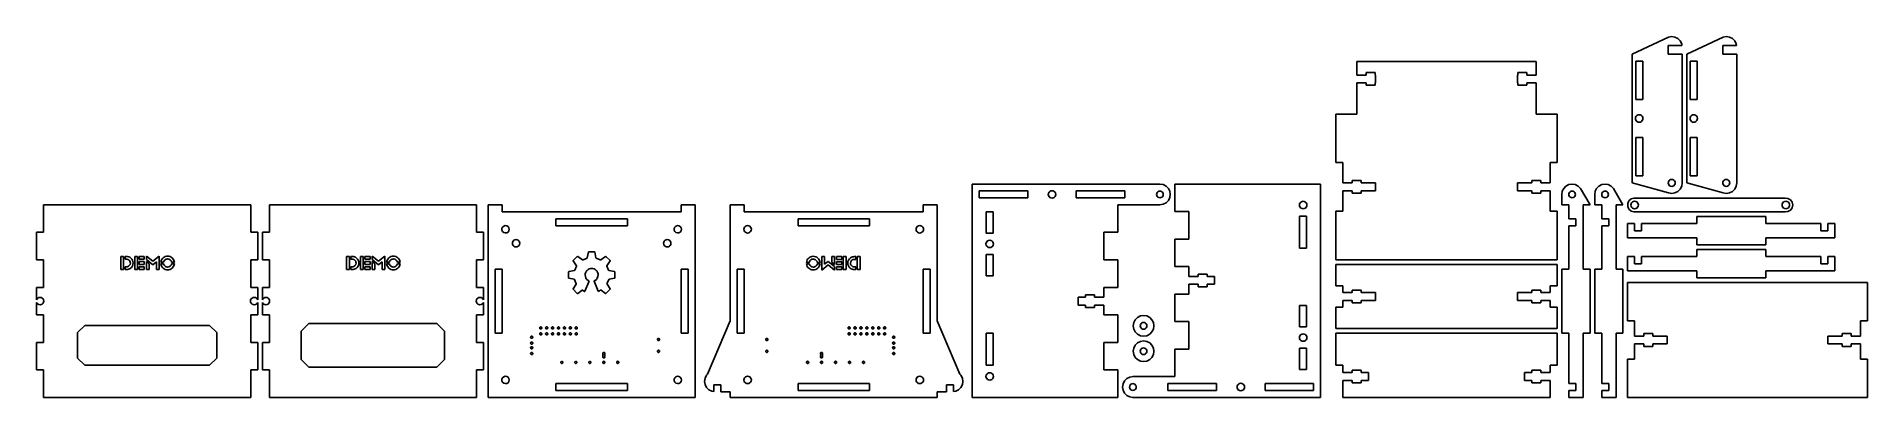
# Model space of a CAD drawing. Header units: metres. Extents: x 0 to 786, y 0 to 155.
import ezdxf

# ---------------------------------------------------------------- set-up
doc = ezdxf.new("R2010")
doc.units = ezdxf.units.M

msp = doc.modelspace()

# ---------------------------------------------------------------- linework, layer by layer
for p, q in [((700.24, 154.613), (684.725, 147.333)), ((700.131, 147.333), (700.131, 151.083)), ((700.131, 151.083), (706.012, 151.083)), ((701.631, 154.833), (700.24, 154.613)), ((703.021, 154.613), (701.631, 154.833)), ((704.276, 153.974), (703.021, 154.613)), ((705.271, 152.978), (704.276, 153.974)), ((705.911, 151.724), (705.271, 152.978)), ((706.012, 151.083), (705.911, 151.724)), ((723.646, 154.613), (708.131, 147.333)), ((723.537, 147.333), (723.537, 151.083)), ((723.537, 151.083), (729.418, 151.083)), ((725.037, 154.833), (723.646, 154.613)), ((726.427, 154.613), (725.037, 154.833)), ((727.682, 153.974), (726.427, 154.613)), ((728.677, 152.978), (727.682, 153.974)), ((729.316, 151.724), (728.677, 152.978)), ((729.418, 151.083), (729.316, 151.724)), ((643.425, 144.148), (566.555, 144.148)), ((566.555, 144.148), (566.555, 138.348)), ((643.425, 138.348), (643.425, 144.148)), ((684.725, 147.333), (684.725, 92.0667)), ((686.175, 127.911), (686.175, 144.333)), ((686.175, 144.333), (689.175, 144.333)), ((689.175, 144.333), (689.175, 127.911)), ((706.131, 147.333), (700.131, 147.333)), ((706.131, 92.0667), (706.131, 147.333)), ((708.131, 147.333), (708.131, 92.0667)), ((709.581, 127.911), (709.581, 144.333)), ((709.581, 144.333), (712.581, 144.333)), ((712.581, 144.333), (712.581, 127.911)), ((729.537, 147.333), (723.537, 147.333)), ((729.537, 92.0667), (729.537, 147.333)), ((566.555, 138.348), (570.555, 138.348)), ((570.555, 134.948), (566.555, 134.948)), ((566.555, 134.948), (566.555, 121.598)), ((570.555, 138.348), (570.555, 139.373)), ((570.555, 139.373), (574.405, 139.373)), ((570.555, 133.923), (570.555, 134.948)), ((574.405, 133.923), (570.555, 133.923)), ((574.405, 139.373), (574.405, 138.348)), ((574.405, 138.348), (574.555, 138.348)), ((574.555, 134.948), (574.405, 134.948)), ((574.405, 134.948), (574.405, 133.923)), ((574.555, 138.348), (574.555, 134.948)), ((635.425, 134.948), (635.425, 138.348)), ((635.425, 138.348), (635.575, 138.348)), ((635.575, 134.948), (635.425, 134.948)), ((635.575, 138.348), (635.575, 139.373)), ((635.575, 139.373), (639.425, 139.373)), ((635.575, 133.923), (635.575, 134.948)), ((639.425, 133.923), (635.575, 133.923)), ((639.425, 139.373), (639.425, 138.348)), ((639.425, 138.348), (643.425, 138.348)), ((643.425, 134.948), (639.425, 134.948)), ((639.425, 134.948), (639.425, 133.923)), ((643.425, 121.598), (643.425, 134.948)), ((689.175, 127.911), (686.175, 127.911)), ((712.581, 127.911), (709.581, 127.911)), ((566.555, 121.598), (557.555, 121.598)), ((557.555, 121.598), (557.555, 100.764)), ((652.425, 121.598), (643.425, 121.598)), ((652.425, 100.764), (652.425, 121.598)), ((686.075, 119.7), (686.153, 120.194)), ((686.153, 119.206), (686.075, 119.7)), ((686.153, 120.194), (686.381, 120.64)), ((686.381, 118.76), (686.153, 119.206)), ((686.381, 120.64), (686.735, 120.994)), ((686.735, 118.406), (686.381, 118.76)), ((686.735, 120.994), (687.181, 121.222)), ((687.181, 118.178), (686.735, 118.406)), ((687.181, 121.222), (687.675, 121.3)), ((687.675, 118.1), (687.181, 118.178)), ((687.675, 121.3), (688.169, 121.222)), ((688.169, 118.178), (687.675, 118.1)), ((688.169, 121.222), (688.615, 120.994)), ((688.615, 118.406), (688.169, 118.178)), ((688.615, 120.994), (688.969, 120.64)), ((688.969, 118.76), (688.615, 118.406)), ((688.969, 120.64), (689.197, 120.194)), ((689.197, 119.206), (688.969, 118.76)), ((689.197, 120.194), (689.275, 119.7)), ((689.275, 119.7), (689.197, 119.206)), ((709.481, 119.7), (709.559, 120.194)), ((709.559, 119.206), (709.481, 119.7)), ((709.559, 120.194), (709.786, 120.64)), ((709.786, 118.76), (709.559, 119.206)), ((709.786, 120.64), (710.14, 120.994)), ((710.14, 118.406), (709.786, 118.76)), ((710.14, 120.994), (710.586, 121.222)), ((710.586, 118.178), (710.14, 118.406)), ((710.586, 121.222), (711.081, 121.3)), ((711.081, 118.1), (710.586, 118.178)), ((711.081, 121.3), (711.575, 121.222)), ((711.575, 118.178), (711.081, 118.1)), ((711.575, 121.222), (712.021, 120.994)), ((712.021, 118.406), (711.575, 118.178)), ((712.021, 120.994), (712.375, 120.64)), ((712.375, 118.76), (712.021, 118.406)), ((712.375, 120.64), (712.603, 120.194)), ((712.603, 119.206), (712.375, 118.76)), ((712.603, 120.194), (712.681, 119.7)), ((712.681, 119.7), (712.603, 119.206)), ((686.175, 95.0667), (686.175, 111.489)), ((686.175, 111.489), (689.175, 111.489)), ((689.175, 111.489), (689.175, 95.0667)), ((709.581, 95.0667), (709.581, 111.489)), ((709.581, 111.489), (712.581, 111.489)), ((712.581, 111.489), (712.581, 95.0667)), ((557.555, 100.764), (560.555, 100.764)), ((560.555, 100.764), (560.555, 92.0477)), ((649.425, 92.0477), (649.425, 100.764)), ((649.425, 100.764), (652.425, 100.764)), ((689.175, 95.0667), (686.175, 95.0667)), ((712.581, 95.0667), (709.581, 95.0667)), ((482.03, 91.5465), (401.48, 91.5465)), ((401.48, 91.5465), (401.48, 0)), ((404.48, 85.5965), (404.48, 88.5965)), ((404.48, 88.5965), (425.313, 88.5965)), ((425.313, 88.5965), (425.313, 85.5965)), ((434.13, 87.0965), (434.208, 87.5909)), ((434.208, 86.6021), (434.13, 87.0965)), ((434.208, 87.5909), (434.436, 88.037)), ((434.436, 86.156), (434.208, 86.6021)), ((434.436, 88.037), (434.79, 88.3909)), ((434.79, 88.3909), (435.236, 88.6182)), ((435.236, 88.6182), (435.73, 88.6965)), ((435.73, 88.6965), (436.224, 88.6182)), ((436.224, 88.6182), (436.67, 88.3909)), ((436.67, 88.3909), (437.024, 88.037)), ((437.024, 88.037), (437.252, 87.5909)), ((437.252, 86.6021), (437.024, 86.156)), ((437.252, 87.5909), (437.33, 87.0965)), ((437.33, 87.0965), (437.252, 86.6021)), ((446.147, 85.5965), (446.147, 88.5965)), ((446.147, 88.5965), (466.98, 88.5965)), ((466.98, 88.5965), (466.98, 85.5965)), ((480.58, 87.0965), (480.651, 87.5446)), ((480.651, 86.6484), (480.58, 87.0965)), ((480.651, 87.5446), (480.857, 87.9488)), ((480.857, 86.2442), (480.651, 86.6484)), ((480.857, 87.9488), (481.178, 88.2696)), ((481.178, 88.2696), (481.582, 88.4755)), ((481.582, 88.4755), (482.03, 88.5465)), ((483.405, 91.3287), (482.03, 91.5465)), ((482.03, 88.5465), (482.478, 88.4755)), ((482.478, 88.4755), (482.882, 88.2696)), ((482.882, 88.2696), (483.203, 87.9488)), ((483.203, 87.9488), (483.409, 87.5446)), ((483.409, 86.6484), (483.203, 86.2442)), ((484.646, 90.6966), (483.405, 91.3287)), ((483.409, 87.5446), (483.48, 87.0965)), ((483.48, 87.0965), (483.409, 86.6484)), ((485.63, 89.7121), (484.646, 90.6966)), ((486.262, 88.4716), (485.63, 89.7121)), ((486.48, 87.0965), (486.262, 88.4716)), ((486.262, 85.7214), (486.48, 87.0965)), ((550.98, 91.5465), (488.48, 91.5465)), ((488.48, 91.5465), (488.48, 79.7399)), ((550.98, 0), (550.98, 91.5465)), ((560.555, 92.0477), (564.555, 92.0477)), ((564.555, 88.6477), (560.555, 88.6477)), ((560.555, 88.6477), (560.555, 79.931)), ((564.555, 92.0477), (564.555, 93.0726)), ((564.555, 93.0726), (568.405, 93.0726)), ((564.555, 87.6227), (564.555, 88.6477)), ((568.405, 87.6227), (564.555, 87.6227)), ((568.405, 93.0726), (568.405, 92.0477)), ((568.405, 92.0477), (574.555, 92.0477)), ((574.555, 88.6477), (568.405, 88.6477)), ((568.405, 88.6477), (568.405, 87.6227)), ((574.555, 92.0477), (574.555, 88.6477)), ((635.425, 88.6477), (635.425, 92.0477)), ((635.425, 92.0477), (641.575, 92.0477)), ((641.575, 88.6477), (635.425, 88.6477)), ((641.575, 92.0477), (641.575, 93.0726)), ((641.575, 93.0726), (645.425, 93.0726)), ((641.575, 87.6227), (641.575, 88.6477)), ((645.425, 87.6227), (641.575, 87.6227)), ((645.425, 93.0726), (645.425, 92.0477)), ((645.425, 92.0477), (649.425, 92.0477)), ((649.425, 88.6477), (645.425, 88.6477)), ((645.425, 88.6477), (645.425, 87.6227)), ((649.425, 79.931), (649.425, 88.6477)), ((654.643, 88.4716), (654.425, 87.0965)), ((654.425, 87.0965), (654.425, 82.6465)), ((655.275, 89.7121), (654.643, 88.4716)), ((656.259, 90.6966), (655.275, 89.7121)), ((657.5, 91.3287), (656.259, 90.6966)), ((657.425, 87.0965), (657.496, 87.5446)), ((657.496, 86.6484), (657.425, 87.0965)), ((657.496, 87.5446), (657.702, 87.9488)), ((657.702, 86.2442), (657.496, 86.6484)), ((658.875, 91.5465), (657.5, 91.3287)), ((657.702, 87.9488), (658.023, 88.2696)), ((658.023, 88.2696), (658.427, 88.4755)), ((658.427, 88.4755), (658.875, 88.5465)), ((660.25, 91.3287), (658.875, 91.5465)), ((658.875, 88.5465), (659.323, 88.4755)), ((659.323, 88.4755), (659.727, 88.2696)), ((659.727, 88.2696), (660.048, 87.9488)), ((660.048, 87.9488), (660.254, 87.5446)), ((660.254, 86.6484), (660.048, 86.2442)), ((661.491, 90.6966), (660.25, 91.3287)), ((660.254, 87.5446), (660.325, 87.0965)), ((660.325, 87.0965), (660.254, 86.6484)), ((662.475, 89.7121), (661.491, 90.6966)), ((666.575, 82.6565), (662.475, 89.7121)), ((668.793, 88.4716), (668.575, 87.0965)), ((668.575, 87.0965), (668.575, 82.6465)), ((669.425, 89.7121), (668.793, 88.4716)), ((670.409, 90.6966), (669.425, 89.7121)), ((671.65, 91.3287), (670.409, 90.6966)), ((671.575, 87.0965), (671.646, 87.5446)), ((671.646, 86.6484), (671.575, 87.0965)), ((671.646, 87.5446), (671.852, 87.9488)), ((671.852, 86.2442), (671.646, 86.6484)), ((673.025, 91.5465), (671.65, 91.3287)), ((671.852, 87.9488), (672.173, 88.2696)), ((672.173, 88.2696), (672.577, 88.4755)), ((672.577, 88.4755), (673.025, 88.5465)), ((674.4, 91.3287), (673.025, 91.5465)), ((673.025, 88.5465), (673.473, 88.4755)), ((673.473, 88.4755), (673.877, 88.2696)), ((673.877, 88.2696), (674.198, 87.9488)), ((674.198, 87.9488), (674.404, 87.5446)), ((674.404, 86.6484), (674.198, 86.2442)), ((675.641, 90.6966), (674.4, 91.3287)), ((674.404, 87.5446), (674.475, 87.0965)), ((674.475, 87.0965), (674.404, 86.6484)), ((676.625, 89.7121), (675.641, 90.6966)), ((680.725, 82.6565), (676.625, 89.7121)), ((684.725, 92.0667), (700.24, 87.7869)), ((700.131, 92.0667), (700.204, 92.5302)), ((700.204, 91.6031), (700.131, 92.0667)), ((700.204, 92.5302), (700.417, 92.9483)), ((700.417, 91.185), (700.204, 91.6031)), ((700.24, 87.7869), (701.631, 87.5667)), ((700.417, 92.9483), (700.749, 93.2802)), ((700.749, 90.8531), (700.417, 91.185)), ((700.749, 93.2802), (701.167, 93.4932)), ((701.167, 90.6401), (700.749, 90.8531)), ((701.167, 93.4932), (701.631, 93.5667)), ((701.631, 90.5667), (701.167, 90.6401)), ((701.631, 93.5667), (702.094, 93.4932)), ((702.094, 90.6401), (701.631, 90.5667)), ((701.631, 87.5667), (703.021, 87.7869)), ((702.094, 93.4932), (702.512, 93.2802)), ((702.512, 90.8531), (702.094, 90.6401)), ((702.512, 93.2802), (702.844, 92.9483)), ((702.844, 91.185), (702.512, 90.8531)), ((702.844, 92.9483), (703.057, 92.5302)), ((703.057, 91.6031), (702.844, 91.185)), ((703.021, 87.7869), (704.276, 88.4261)), ((703.057, 92.5302), (703.131, 92.0667)), ((703.131, 92.0667), (703.057, 91.6031)), ((704.276, 88.4261), (705.271, 89.4216)), ((705.271, 89.4216), (705.911, 90.6761)), ((705.911, 90.6761), (706.131, 92.0667)), ((708.131, 92.0667), (723.646, 87.7869)), ((723.537, 92.0667), (723.61, 92.5302)), ((723.61, 91.6031), (723.537, 92.0667)), ((723.61, 92.5302), (723.823, 92.9483)), ((723.823, 91.185), (723.61, 91.6031)), ((723.646, 87.7869), (725.037, 87.5667)), ((723.823, 92.9483), (724.155, 93.2802)), ((724.155, 90.8531), (723.823, 91.185)), ((724.155, 93.2802), (724.573, 93.4932)), ((724.573, 90.6401), (724.155, 90.8531)), ((724.573, 93.4932), (725.037, 93.5667)), ((725.037, 90.5667), (724.573, 90.6401)), ((725.037, 93.5667), (725.5, 93.4932)), ((725.5, 90.6401), (725.037, 90.5667)), ((725.037, 87.5667), (726.427, 87.7869)), ((725.5, 93.4932), (725.918, 93.2802)), ((725.918, 90.8531), (725.5, 90.6401)), ((725.918, 93.2802), (726.25, 92.9483)), ((726.25, 91.185), (725.918, 90.8531)), ((726.25, 92.9483), (726.463, 92.5302)), ((726.463, 91.6031), (726.25, 91.185)), ((726.427, 87.7869), (727.682, 88.4261)), ((726.463, 92.5302), (726.537, 92.0667)), ((726.537, 92.0667), (726.463, 91.6031)), ((727.682, 88.4261), (728.677, 89.4216)), ((728.677, 89.4216), (729.316, 90.6761)), ((729.316, 90.6761), (729.537, 92.0667)), ((91.87, 82.6465), (3, 82.6465)), ((3, 82.6465), (3, 70.8399)), ((91.87, 70.8399), (91.87, 82.6465)), ((188.74, 82.6465), (99.87, 82.6465)), ((99.87, 82.6465), (99.87, 70.8399)), ((188.74, 70.8399), (188.74, 82.6465)), ((199.74, 82.6465), (193.74, 82.6465)), ((193.74, 82.6465), (193.74, 0)), ((199.74, 79.6465), (199.74, 82.6465)), ((276.61, 79.6465), (199.74, 79.6465)), ((282.61, 82.6465), (276.61, 82.6465)), ((276.61, 82.6465), (276.61, 79.6465)), ((282.61, 0), (282.61, 82.6465)), ((303.61, 82.6465), (297.61, 82.6465)), ((297.61, 82.6465), (297.61, 32.8872)), ((303.61, 79.6465), (303.61, 82.6465)), ((380.48, 79.6465), (303.61, 79.6465)), ((386.48, 82.6465), (380.48, 82.6465)), ((380.48, 82.6465), (380.48, 79.6465)), ((386.48, 32.8872), (386.48, 82.6465)), ((425.313, 85.5965), (404.48, 85.5965)), ((407.48, 70.4635), (407.48, 79.6465)), ((407.48, 79.6465), (410.48, 79.6465)), ((410.48, 79.6465), (410.48, 70.4635)), ((434.79, 85.8021), (434.436, 86.156)), ((435.236, 85.5748), (434.79, 85.8021)), ((435.73, 85.4965), (435.236, 85.5748)), ((436.224, 85.5748), (435.73, 85.4965)), ((436.67, 85.8021), (436.224, 85.5748)), ((437.024, 86.156), (436.67, 85.8021)), ((466.98, 85.5965), (446.147, 85.5965)), ((463.98, 70.8399), (463.98, 82.6465)), ((463.98, 82.6465), (482.03, 82.6465)), ((481.178, 85.9234), (480.857, 86.2442)), ((481.582, 85.7175), (481.178, 85.9234)), ((482.03, 85.6465), (481.582, 85.7175)), ((482.478, 85.7175), (482.03, 85.6465)), ((482.03, 82.6465), (483.405, 82.8643)), ((482.882, 85.9234), (482.478, 85.7175)), ((483.203, 86.2442), (482.882, 85.9234)), ((483.405, 82.8643), (484.646, 83.4964)), ((484.646, 83.4964), (485.63, 84.4809)), ((485.63, 84.4809), (486.262, 85.7214)), ((488.48, 79.7399), (494.48, 79.7399)), ((494.48, 79.7399), (494.48, 67.9332)), ((541.88, 82.5465), (541.958, 83.0409)), ((541.958, 82.0521), (541.88, 82.5465)), ((541.958, 83.0409), (542.186, 83.487)), ((542.186, 81.606), (541.958, 82.0521)), ((542.186, 83.487), (542.54, 83.8409)), ((542.54, 81.2521), (542.186, 81.606)), ((542.54, 83.8409), (542.986, 84.0682)), ((542.986, 81.0248), (542.54, 81.2521)), ((542.986, 84.0682), (543.48, 84.1465)), ((543.48, 80.9465), (542.986, 81.0248)), ((543.48, 84.1465), (543.974, 84.0682)), ((543.974, 81.0248), (543.48, 80.9465)), ((543.974, 84.0682), (544.42, 83.8409)), ((544.42, 81.2521), (543.974, 81.0248)), ((544.42, 83.8409), (544.774, 83.487)), ((544.774, 81.606), (544.42, 81.2521)), ((544.774, 83.487), (545.002, 83.0409)), ((545.002, 82.0521), (544.774, 81.606)), ((545.002, 83.0409), (545.08, 82.5465)), ((545.08, 82.5465), (545.002, 82.0521)), ((560.555, 79.931), (557.555, 79.931)), ((557.555, 79.931), (557.555, 59.0977)), ((652.425, 79.931), (649.425, 79.931)), ((652.425, 59.0977), (652.425, 79.931)), ((654.425, 82.6465), (657.425, 82.6465)), ((657.425, 82.6465), (657.425, 76.6465)), ((658.023, 85.9234), (657.702, 86.2442)), ((658.427, 85.7175), (658.023, 85.9234)), ((658.875, 85.6465), (658.427, 85.7175)), ((659.323, 85.7175), (658.875, 85.6465)), ((659.727, 85.9234), (659.323, 85.7175)), ((660.048, 86.2442), (659.727, 85.9234)), ((663.575, 55.0977), (663.575, 82.6465)), ((663.575, 82.6465), (666.575, 82.6465)), ((666.575, 82.6465), (666.575, 82.6565)), ((668.575, 82.6465), (671.575, 82.6465)), ((671.575, 82.6465), (671.575, 76.6465)), ((672.173, 85.9234), (671.852, 86.2442)), ((672.577, 85.7175), (672.173, 85.9234)), ((673.025, 85.6465), (672.577, 85.7175)), ((673.473, 85.7175), (673.025, 85.6465)), ((673.877, 85.9234), (673.473, 85.7175)), ((674.198, 86.2442), (673.877, 85.9234)), ((677.725, 55.0977), (677.725, 82.6465)), ((677.725, 82.6465), (680.725, 82.6465)), ((680.725, 82.6465), (680.725, 82.6565)), ((683.298, 84.33), (682.791, 83.1904)), ((682.791, 83.1904), (682.791, 81.9429)), ((682.791, 81.9429), (683.298, 80.8033)), ((684.225, 85.1647), (683.298, 84.33)), ((683.298, 80.8033), (684.225, 79.9686)), ((684.125, 82.5667), (684.203, 83.0611)), ((684.203, 82.0723), (684.125, 82.5667)), ((684.203, 83.0611), (684.431, 83.5071)), ((684.431, 81.6262), (684.203, 82.0723)), ((685.411, 85.5502), (684.225, 85.1647)), ((684.225, 79.9686), (685.411, 79.5831)), ((684.431, 83.5071), (684.785, 83.8611)), ((684.785, 81.2722), (684.431, 81.6262)), ((684.785, 83.8611), (685.231, 84.0883)), ((685.231, 81.045), (684.785, 81.2722)), ((685.231, 84.0883), (685.725, 84.1667)), ((685.725, 80.9667), (685.231, 81.045)), ((750.281, 85.5502), (685.411, 85.5502)), ((685.411, 79.5831), (750.281, 79.5831)), ((685.725, 84.1667), (686.219, 84.0883)), ((686.219, 81.045), (685.725, 80.9667)), ((686.219, 84.0883), (686.665, 83.8611)), ((686.665, 81.2722), (686.219, 81.045)), ((686.665, 83.8611), (687.019, 83.5071)), ((687.019, 81.6262), (686.665, 81.2722)), ((687.019, 83.5071), (687.247, 83.0611)), ((687.247, 82.0723), (687.019, 81.6262)), ((687.247, 83.0611), (687.325, 82.5667)), ((687.325, 82.5667), (687.247, 82.0723)), ((748.995, 82.5667), (749.073, 83.0611)), ((749.073, 82.0723), (748.995, 82.5667)), ((749.073, 83.0611), (749.301, 83.5071)), ((749.301, 81.6262), (749.073, 82.0723)), ((749.301, 83.5071), (749.655, 83.8611)), ((749.655, 81.2722), (749.301, 81.6262)), ((749.655, 83.8611), (750.101, 84.0883)), ((750.101, 81.045), (749.655, 81.2722)), ((750.101, 84.0883), (750.595, 84.1667)), ((750.595, 80.9667), (750.101, 81.045)), ((751.522, 85.4198), (750.281, 85.5502)), ((750.281, 79.5831), (751.522, 79.7135)), ((750.595, 84.1667), (751.089, 84.0883)), ((751.089, 81.045), (750.595, 80.9667)), ((751.089, 84.0883), (751.535, 83.8611)), ((751.535, 81.2722), (751.089, 81.045)), ((752.602, 84.7961), (751.522, 85.4198)), ((751.522, 79.7135), (752.602, 80.3372)), ((751.535, 83.8611), (751.889, 83.5071)), ((751.889, 81.6262), (751.535, 81.2722)), ((751.889, 83.5071), (752.117, 83.0611)), ((752.117, 82.0723), (751.889, 81.6262)), ((752.117, 83.0611), (752.195, 82.5667)), ((752.195, 82.5667), (752.117, 82.0723)), ((753.336, 83.7869), (752.602, 84.7961)), ((752.602, 80.3372), (753.336, 81.3465)), ((753.595, 82.5667), (753.336, 83.7869)), ((753.336, 81.3465), (753.595, 82.5667)), ((3, 70.8399), (0, 70.8399)), ((0, 70.8399), (0, 59.0332)), ((94.87, 70.8399), (91.87, 70.8399)), ((94.87, 59.0332), (94.87, 70.8399)), ((99.87, 70.8399), (96.87, 70.8399)), ((96.87, 70.8399), (96.87, 59.0332)), ((191.74, 70.8399), (188.74, 70.8399)), ((191.74, 59.0332), (191.74, 70.8399)), ((199.675, 72.4792), (199.946, 73.087)), ((199.675, 71.8138), (199.675, 72.4792)), ((199.946, 71.206), (199.675, 71.8138)), ((199.946, 73.087), (200.44, 73.5321)), ((200.44, 70.7609), (199.946, 71.206)), ((200.44, 73.5321), (201.073, 73.7377)), ((201.073, 70.5553), (200.44, 70.7609)), ((201.073, 73.7377), (201.734, 73.6682)), ((201.734, 73.6682), (202.311, 73.3355)), ((202.311, 70.9575), (201.734, 70.6248)), ((202.311, 73.3355), (202.702, 72.7973)), ((202.702, 71.4957), (202.311, 70.9575)), ((202.702, 72.7973), (202.84, 72.1465)), ((202.84, 72.1465), (202.702, 71.4957)), ((222.863, 73.6465), (222.863, 76.6465)), ((222.863, 76.6465), (253.487, 76.6465)), ((253.487, 73.6465), (222.863, 73.6465)), ((253.487, 76.6465), (253.487, 73.6465)), ((273.545, 72.4792), (273.816, 73.087)), ((273.545, 71.8138), (273.545, 72.4792)), ((273.816, 71.206), (273.545, 71.8138)), ((273.816, 73.087), (274.31, 73.5321)), ((274.31, 70.7609), (273.816, 71.206)), ((274.31, 73.5321), (274.943, 73.7377)), ((274.943, 70.5553), (274.31, 70.7609)), ((274.943, 73.7377), (275.604, 73.6682)), ((275.604, 73.6682), (276.181, 73.3355)), ((276.181, 70.9575), (275.604, 70.6248)), ((276.181, 73.3355), (276.572, 72.7973)), ((276.572, 71.4957), (276.181, 70.9575)), ((276.572, 72.7973), (276.71, 72.1465)), ((276.71, 72.1465), (276.572, 71.4957)), ((303.51, 72.1465), (303.588, 72.6409)), ((303.588, 71.6521), (303.51, 72.1465)), ((303.588, 72.6409), (303.816, 73.087)), ((303.816, 71.206), (303.588, 71.6521)), ((303.816, 73.087), (304.17, 73.4409)), ((304.17, 70.8521), (303.816, 71.206)), ((304.17, 73.4409), (304.616, 73.6682)), ((304.616, 70.6248), (304.17, 70.8521)), ((304.616, 73.6682), (305.11, 73.7465)), ((305.11, 73.7465), (305.604, 73.6682)), ((305.604, 73.6682), (306.05, 73.4409)), ((306.05, 70.8521), (305.604, 70.6248)), ((306.05, 73.4409), (306.404, 73.087)), ((306.404, 71.206), (306.05, 70.8521)), ((306.404, 73.087), (306.632, 72.6409)), ((306.632, 71.6521), (306.404, 71.206)), ((306.632, 72.6409), (306.71, 72.1465)), ((306.71, 72.1465), (306.632, 71.6521)), ((326.733, 73.6465), (326.733, 76.6465)), ((326.733, 76.6465), (357.357, 76.6465)), ((357.357, 73.6465), (326.733, 73.6465)), ((357.357, 76.6465), (357.357, 73.6465)), ((377.38, 72.1465), (377.458, 72.6409)), ((377.458, 71.6521), (377.38, 72.1465)), ((377.458, 72.6409), (377.686, 73.087)), ((377.686, 71.206), (377.458, 71.6521)), ((377.686, 73.087), (378.04, 73.4409)), ((378.04, 70.8521), (377.686, 71.206)), ((378.04, 73.4409), (378.486, 73.6682)), ((378.486, 70.6248), (378.04, 70.8521)), ((378.486, 73.6682), (378.98, 73.7465)), ((378.98, 73.7465), (379.474, 73.6682)), ((379.474, 73.6682), (379.92, 73.4409)), ((379.92, 70.8521), (379.474, 70.6248)), ((379.92, 73.4409), (380.274, 73.087)), ((380.274, 71.206), (379.92, 70.8521)), ((380.274, 73.087), (380.502, 72.6409)), ((380.502, 71.6521), (380.274, 71.206)), ((380.502, 72.6409), (380.58, 72.1465)), ((380.58, 72.1465), (380.502, 71.6521)), ((457.98, 59.0332), (457.98, 70.8399)), ((457.98, 70.8399), (463.98, 70.8399)), ((541.98, 63.9977), (541.98, 77.7721)), ((541.98, 77.7721), (544.98, 77.7721)), ((544.98, 77.7721), (544.98, 63.9977)), ((657.425, 76.6465), (660.5, 76.6465)), ((660.5, 73.6465), (657.425, 73.6465)), ((657.425, 73.6465), (657.425, 55.0977)), ((660.5, 76.6465), (660.5, 73.6465)), ((671.575, 76.6465), (674.65, 76.6465)), ((674.65, 73.6465), (671.575, 73.6465)), ((671.575, 73.6465), (671.575, 55.0977)), ((674.65, 76.6465), (674.65, 73.6465)), ((685.725, 74.5667), (682.725, 74.5667)), ((682.725, 74.5667), (682.725, 68.4167)), ((685.725, 71.4917), (685.725, 74.5667)), ((688.725, 71.4917), (685.725, 71.4917)), ((712.348, 74.5667), (688.725, 74.5667)), ((688.725, 74.5667), (688.725, 71.4917)), ((741.972, 77.5667), (712.348, 77.5667)), ((712.348, 77.5667), (712.348, 74.5667)), ((741.972, 74.5667), (741.972, 77.5667)), ((765.595, 74.5667), (741.972, 74.5667)), ((765.595, 71.4917), (765.595, 74.5667)), ((768.595, 71.4917), (765.595, 71.4917)), ((771.595, 74.5667), (768.595, 74.5667)), ((768.595, 74.5667), (768.595, 71.4917)), ((771.595, 68.4167), (771.595, 74.5667)), ((201.734, 70.6248), (201.073, 70.5553)), ((204.14, 66.1465), (204.218, 66.6409)), ((204.218, 65.6521), (204.14, 66.1465)), ((204.218, 66.6409), (204.446, 67.087)), ((204.446, 65.206), (204.218, 65.6521)), ((204.446, 67.087), (204.8, 67.4409)), ((204.8, 64.8521), (204.446, 65.206)), ((204.8, 67.4409), (205.246, 67.6682)), ((205.246, 64.6248), (204.8, 64.8521)), ((205.246, 67.6682), (205.74, 67.7465)), ((205.74, 64.5465), (205.246, 64.6248)), ((205.74, 67.7465), (206.234, 67.6682)), ((206.234, 64.6248), (205.74, 64.5465)), ((206.234, 67.6682), (206.68, 67.4409)), ((206.68, 64.8521), (206.234, 64.6248)), ((206.68, 67.4409), (207.034, 67.087)), ((207.034, 65.206), (206.68, 64.8521)), ((207.034, 67.087), (207.262, 66.6409)), ((207.262, 65.6521), (207.034, 65.206)), ((207.262, 66.6409), (207.34, 66.1465)), ((207.34, 66.1465), (207.262, 65.6521)), ((269.01, 66.1465), (269.088, 66.6409)), ((269.088, 65.6521), (269.01, 66.1465)), ((269.088, 66.6409), (269.316, 67.087)), ((269.316, 65.206), (269.088, 65.6521)), ((269.316, 67.087), (269.67, 67.4409)), ((269.67, 64.8521), (269.316, 65.206)), ((269.67, 67.4409), (270.116, 67.6682)), ((270.116, 64.6248), (269.67, 64.8521)), ((270.116, 67.6682), (270.61, 67.7465)), ((270.61, 64.5465), (270.116, 64.6248)), ((270.61, 67.7465), (271.104, 67.6682)), ((271.104, 64.6248), (270.61, 64.5465)), ((271.104, 67.6682), (271.55, 67.4409)), ((271.55, 64.8521), (271.104, 64.6248)), ((271.55, 67.4409), (271.904, 67.087)), ((271.904, 65.206), (271.55, 64.8521)), ((271.904, 67.087), (272.132, 66.6409)), ((272.132, 65.6521), (271.904, 65.206)), ((272.132, 66.6409), (272.21, 66.1465)), ((272.21, 66.1465), (272.132, 65.6521)), ((275.604, 70.6248), (274.943, 70.5553)), ((305.11, 70.5465), (304.616, 70.6248)), ((305.604, 70.6248), (305.11, 70.5465)), ((378.98, 70.5465), (378.486, 70.6248)), ((379.474, 70.6248), (378.98, 70.5465)), ((407.38, 65.8721), (407.458, 66.3665)), ((407.458, 65.3777), (407.38, 65.8721)), ((407.458, 66.3665), (407.686, 66.8125)), ((407.686, 64.9316), (407.458, 65.3777)), ((410.48, 70.4635), (407.48, 70.4635)), ((407.686, 66.8125), (408.04, 67.1665)), ((408.04, 64.5777), (407.686, 64.9316)), ((408.04, 67.1665), (408.486, 67.3938)), ((408.486, 64.3504), (408.04, 64.5777)), ((408.486, 67.3938), (408.98, 67.4721)), ((408.98, 64.2721), (408.486, 64.3504)), ((408.98, 67.4721), (409.474, 67.3938)), ((409.474, 64.3504), (408.98, 64.2721)), ((409.474, 67.3938), (409.92, 67.1665)), ((409.92, 64.5777), (409.474, 64.3504)), ((409.92, 67.1665), (410.274, 66.8125)), ((410.274, 64.9316), (409.92, 64.5777)), ((410.274, 66.8125), (410.502, 66.3665)), ((410.502, 65.3777), (410.274, 64.9316)), ((410.502, 66.3665), (410.58, 65.8721)), ((410.58, 65.8721), (410.502, 65.3777)), ((494.48, 67.9332), (488.48, 67.9332)), ((488.48, 67.9332), (488.48, 56.1266)), ((544.98, 63.9977), (541.98, 63.9977)), ((682.725, 68.4167), (712.348, 68.4167)), ((712.348, 68.4167), (712.348, 65.4167)), ((712.348, 65.4167), (741.972, 65.4167)), ((741.972, 63.4167), (712.348, 63.4167)), ((712.348, 63.4167), (712.348, 60.4167)), ((741.972, 68.4167), (771.595, 68.4167)), ((741.972, 65.4167), (741.972, 68.4167)), ((741.972, 60.4167), (741.972, 63.4167)), ((0, 59.0332), (3, 59.0332)), ((3, 59.0332), (3, 47.2266)), ((36.1362, 54.8996), (36.1362, 60.4753)), ((36.1362, 60.4753), (37.3362, 60.4753)), ((37.3362, 60.4753), (37.3362, 54.8996)), ((38.0028, 59.3079), (38.0028, 60.4753)), ((38.0028, 60.4753), (38.4277, 60.4753)), ((38.3111, 59.3079), (38.0028, 59.3079)), ((38.0028, 54.8996), (38.0028, 56.0747)), ((38.0028, 56.0747), (38.4361, 56.0747)), ((38.5308, 59.3048), (38.3111, 59.3079)), ((38.4277, 60.4753), (39.0454, 60.4357)), ((38.4361, 56.0747), (38.86, 56.1007)), ((38.7235, 59.2954), (38.5308, 59.3048)), ((38.8933, 59.2767), (38.7235, 59.2954)), ((38.86, 56.1007), (39.1985, 56.1788)), ((39.0444, 59.2454), (38.8933, 59.2767)), ((39.4402, 55.008), (38.9975, 54.9267)), ((39.1808, 59.2027), (39.0444, 59.2454)), ((39.0454, 60.4357), (39.5652, 60.317)), ((39.3069, 59.1496), (39.1808, 59.2027)), ((39.1985, 56.1788), (39.4829, 56.3195)), ((39.4267, 59.085), (39.3069, 59.1496)), ((39.5443, 59.0079), (39.4267, 59.085)), ((39.8308, 55.1497), (39.4402, 55.008)), ((39.4829, 56.3195), (39.7443, 56.533)), ((39.8266, 58.7506), (39.5443, 59.0079)), ((39.5652, 60.317), (40.0183, 60.1107)), ((39.7443, 56.533), (40.1005, 57.0642)), ((40.0401, 58.4288), (39.8266, 58.7506)), ((40.1943, 55.358), (39.8308, 55.1497)), ((40.0183, 60.1107), (40.4359, 59.8086)), ((40.1745, 58.0632), (40.0401, 58.4288)), ((40.1005, 57.0642), (40.2193, 57.6746)), ((40.2193, 57.6746), (40.1745, 58.0632)), ((40.7057, 55.8122), (40.1943, 55.358)), ((40.4359, 59.8086), (40.8546, 59.3553)), ((41.0901, 56.3748), (40.7057, 55.8122)), ((40.8546, 59.3553), (41.1609, 58.8459)), ((41.3307, 57.0124), (41.0901, 56.3748)), ((41.1609, 58.8459), (41.3484, 58.2885)), ((41.4109, 57.6916), (41.3307, 57.0124)), ((41.3484, 58.2885), (41.4109, 57.6916)), ((42.1176, 54.8996), (42.1176, 60.4753)), ((42.1176, 60.4753), (43.3176, 60.4753)), ((43.3176, 60.4753), (43.3176, 54.8996)), ((44.0009, 59.3079), (44.0009, 60.4753)), ((44.0009, 60.4753), (46.1924, 60.4753)), ((46.1924, 59.3079), (44.0009, 59.3079)), ((44.0009, 57.0999), (44.0009, 58.2673)), ((44.0009, 58.2673), (46.1924, 58.2673)), ((46.1924, 57.0999), (44.0009, 57.0999)), ((44.0009, 54.8996), (44.0009, 56.067)), ((44.0009, 56.067), (46.1924, 56.067)), ((46.1924, 60.4753), (46.1924, 59.3079)), ((46.1924, 58.2673), (46.1924, 57.0999)), ((46.1924, 56.067), (46.1924, 54.8996)), ((47.1144, 59.141), (47.1144, 60.6743)), ((47.1144, 60.6743), (49.8559, 58.4577)), ((49.8475, 56.9328), (47.1144, 59.141)), ((47.1144, 54.8996), (47.1144, 58.2744)), ((47.1144, 58.2744), (48.3143, 57.3161)), ((48.3143, 57.3161), (48.3143, 54.8996)), ((51.3974, 58.1744), (49.8475, 56.9328)), ((49.8559, 58.4577), (52.5974, 60.6743)), ((51.3974, 54.8996), (51.3974, 58.1744)), ((52.5974, 60.6743), (52.5974, 54.8996)), ((53.3097, 58.0162), (53.4233, 58.5474)), ((54.518, 58.0162), (53.3097, 58.0162)), ((53.4233, 56.8083), (53.3097, 57.3395)), ((53.3097, 57.3395), (54.518, 57.3395)), ((53.4233, 58.5474), (53.6305, 59.0411)), ((53.6305, 56.3147), (53.4233, 56.8083)), ((53.6305, 59.0411), (53.919, 59.4846)), ((53.919, 55.8711), (53.6305, 56.3147)), ((53.919, 59.4846), (54.2763, 59.8654)), ((54.2763, 55.4903), (53.919, 55.8711)), ((54.2763, 59.8654), (54.695, 60.1763)), ((54.695, 55.1794), (54.2763, 55.4903)), ((54.6075, 58.312), (54.518, 58.0162)), ((54.518, 57.3395), (54.6075, 57.0385)), ((54.743, 58.5828), (54.6075, 58.312)), ((54.6075, 57.0385), (54.743, 56.7687)), ((54.695, 60.1763), (55.1679, 60.4103)), ((55.1679, 54.9454), (54.695, 55.1794)), ((54.918, 58.8224), (54.743, 58.5828)), ((54.743, 56.7687), (54.918, 56.5323)), ((55.1262, 59.0244), (54.918, 58.8224)), ((54.918, 56.5323), (55.1262, 56.3312)), ((55.3637, 59.187), (55.1262, 59.0244)), ((55.1262, 56.3312), (55.3637, 56.1687)), ((55.1679, 60.4103), (55.6825, 60.557)), ((55.6262, 59.3078), (55.3637, 59.187)), ((55.3637, 56.1687), (55.6262, 56.0479)), ((55.9116, 59.3828), (55.6262, 59.3078)), ((55.6262, 56.0479), (55.9116, 55.9729)), ((55.6825, 60.557), (56.2262, 60.6059)), ((56.2179, 59.4078), (55.9116, 59.3828)), ((55.9116, 55.9729), (56.2179, 55.948)), ((56.8012, 59.3151), (56.2179, 59.4078)), ((56.2179, 55.948), (56.8012, 56.0406)), ((56.2262, 60.6059), (56.7689, 60.558)), ((56.7689, 60.558), (57.2803, 60.4145)), ((57.3011, 59.037), (56.8012, 59.3151)), ((56.8012, 56.0406), (57.3011, 56.3188)), ((57.2803, 60.4145), (57.749, 60.1846)), ((57.749, 55.1711), (57.2803, 54.9412)), ((57.6865, 58.5964), (57.3011, 59.037)), ((57.3011, 56.3188), (57.6865, 56.7594)), ((57.9261, 58.0162), (57.6865, 58.5964)), ((57.6865, 56.7594), (57.9261, 57.3395)), ((57.749, 60.1846), (58.1636, 59.8778)), ((58.1636, 55.4779), (57.749, 55.1711)), ((59.1344, 58.0162), (57.9261, 58.0162)), ((57.9261, 57.3395), (59.1344, 57.3395)), ((58.1636, 59.8778), (58.5177, 59.5002)), ((58.5177, 55.8555), (58.1636, 55.4779)), ((58.5177, 59.5002), (58.8052, 59.0577)), ((58.8052, 56.298), (58.5177, 55.8555)), ((58.8052, 59.0577), (59.0146, 58.5599)), ((59.0146, 56.7958), (58.8052, 56.298)), ((59.0146, 58.5599), (59.1344, 58.0162)), ((59.1344, 57.3395), (59.0146, 56.7958)), ((91.87, 47.2266), (91.87, 59.0332)), ((91.87, 59.0332), (94.87, 59.0332)), ((96.87, 59.0332), (99.87, 59.0332)), ((99.87, 59.0332), (99.87, 47.2266)), ((133.006, 54.8996), (133.006, 60.4753)), ((133.006, 60.4753), (134.206, 60.4753)), ((134.206, 60.4753), (134.206, 54.8996)), ((134.873, 59.3079), (134.873, 60.4753)), ((134.873, 60.4753), (135.298, 60.4753)), ((135.181, 59.3079), (134.873, 59.3079)), ((134.873, 54.8996), (134.873, 56.0747)), ((134.873, 56.0747), (135.306, 56.0747)), ((135.401, 59.3048), (135.181, 59.3079)), ((135.298, 60.4753), (135.915, 60.4357)), ((135.306, 56.0747), (135.73, 56.1007)), ((135.594, 59.2954), (135.401, 59.3048)), ((135.763, 59.2767), (135.594, 59.2954)), ((135.73, 56.1007), (136.068, 56.1788)), ((135.914, 59.2454), (135.763, 59.2767)), ((136.31, 55.008), (135.867, 54.9267)), ((136.051, 59.2027), (135.914, 59.2454)), ((135.915, 60.4357), (136.435, 60.317)), ((136.177, 59.1496), (136.051, 59.2027)), ((136.068, 56.1788), (136.353, 56.3195)), ((136.297, 59.085), (136.177, 59.1496)), ((136.414, 59.0079), (136.297, 59.085)), ((136.701, 55.1497), (136.31, 55.008)), ((136.353, 56.3195), (136.614, 56.533)), ((136.697, 58.7506), (136.414, 59.0079)), ((136.435, 60.317), (136.888, 60.1107)), ((136.614, 56.533), (136.971, 57.0642)), ((136.91, 58.4288), (136.697, 58.7506)), ((137.064, 55.358), (136.701, 55.1497)), ((136.888, 60.1107), (137.306, 59.8086)), ((137.044, 58.0632), (136.91, 58.4288)), ((136.971, 57.0642), (137.089, 57.6746)), ((137.089, 57.6746), (137.044, 58.0632)), ((137.576, 55.8122), (137.064, 55.358)), ((137.306, 59.8086), (137.725, 59.3553)), ((137.96, 56.3748), (137.576, 55.8122)), ((137.725, 59.3553), (138.031, 58.8459)), ((138.201, 57.0124), (137.96, 56.3748)), ((138.031, 58.8459), (138.218, 58.2885)), ((138.281, 57.6916), (138.201, 57.0124)), ((138.218, 58.2885), (138.281, 57.6916)), ((138.988, 54.8996), (138.988, 60.4753)), ((138.988, 60.4753), (140.188, 60.4753)), ((140.188, 60.4753), (140.188, 54.8996)), ((140.871, 59.3079), (140.871, 60.4753)), ((140.871, 60.4753), (143.062, 60.4753)), ((143.062, 59.3079), (140.871, 59.3079)), ((140.871, 57.0999), (140.871, 58.2673)), ((140.871, 58.2673), (143.062, 58.2673)), ((143.062, 57.0999), (140.871, 57.0999)), ((140.871, 54.8996), (140.871, 56.067)), ((140.871, 56.067), (143.062, 56.067)), ((143.062, 60.4753), (143.062, 59.3079)), ((143.062, 58.2673), (143.062, 57.0999)), ((143.062, 56.067), (143.062, 54.8996)), ((143.984, 59.141), (143.984, 60.6743)), ((143.984, 60.6743), (146.726, 58.4577)), ((146.717, 56.9328), (143.984, 59.141)), ((143.984, 54.8996), (143.984, 58.2744)), ((143.984, 58.2744), (145.184, 57.3161)), ((145.184, 57.3161), (145.184, 54.8996)), ((148.267, 58.1744), (146.717, 56.9328)), ((146.726, 58.4577), (149.467, 60.6743)), ((148.267, 54.8996), (148.267, 58.1744)), ((149.467, 60.6743), (149.467, 54.8996)), ((150.18, 58.0162), (150.293, 58.5474)), ((151.388, 58.0162), (150.18, 58.0162)), ((150.293, 56.8083), (150.18, 57.3395)), ((150.18, 57.3395), (151.388, 57.3395)), ((150.293, 58.5474), (150.5, 59.0411)), ((150.5, 56.3147), (150.293, 56.8083)), ((150.5, 59.0411), (150.789, 59.4846)), ((150.789, 55.8711), (150.5, 56.3147)), ((150.789, 59.4846), (151.146, 59.8654)), ((151.146, 55.4903), (150.789, 55.8711)), ((151.146, 59.8654), (151.565, 60.1763)), ((151.565, 55.1794), (151.146, 55.4903)), ((151.478, 58.312), (151.388, 58.0162)), ((151.388, 57.3395), (151.478, 57.0385)), ((151.613, 58.5828), (151.478, 58.312)), ((151.478, 57.0385), (151.613, 56.7687)), ((151.565, 60.1763), (152.038, 60.4103)), ((152.038, 54.9454), (151.565, 55.1794)), ((151.788, 58.8224), (151.613, 58.5828)), ((151.613, 56.7687), (151.788, 56.5323)), ((151.996, 59.0244), (151.788, 58.8224)), ((151.788, 56.5323), (151.996, 56.3312)), ((152.234, 59.187), (151.996, 59.0244)), ((151.996, 56.3312), (152.234, 56.1687)), ((152.038, 60.4103), (152.552, 60.557)), ((152.496, 59.3078), (152.234, 59.187)), ((152.234, 56.1687), (152.496, 56.0479)), ((152.782, 59.3828), (152.496, 59.3078)), ((152.496, 56.0479), (152.782, 55.9729)), ((152.552, 60.557), (153.096, 60.6059)), ((153.088, 59.4078), (152.782, 59.3828)), ((152.782, 55.9729), (153.088, 55.948)), ((153.671, 59.3151), (153.088, 59.4078)), ((153.088, 55.948), (153.671, 56.0406)), ((153.096, 60.6059), (153.639, 60.558)), ((153.639, 60.558), (154.15, 60.4145)), ((154.171, 59.037), (153.671, 59.3151)), ((153.671, 56.0406), (154.171, 56.3188)), ((154.15, 60.4145), (154.619, 60.1846)), ((154.619, 55.1711), (154.15, 54.9412)), ((154.556, 58.5964), (154.171, 59.037)), ((154.171, 56.3188), (154.556, 56.7594)), ((154.796, 58.0162), (154.556, 58.5964)), ((154.556, 56.7594), (154.796, 57.3395)), ((154.619, 60.1846), (155.034, 59.8778)), ((155.034, 55.4779), (154.619, 55.1711)), ((156.004, 58.0162), (154.796, 58.0162)), ((154.796, 57.3395), (156.004, 57.3395)), ((155.034, 59.8778), (155.388, 59.5002)), ((155.388, 55.8555), (155.034, 55.4779)), ((155.388, 59.5002), (155.675, 59.0577)), ((155.675, 56.298), (155.388, 55.8555)), ((155.675, 59.0577), (155.885, 58.5599)), ((155.885, 56.7958), (155.675, 56.298)), ((155.885, 58.5599), (156.004, 58.0162)), ((156.004, 57.3395), (155.885, 56.7958)), ((188.74, 47.2266), (188.74, 59.0332)), ((188.74, 59.0332), (191.74, 59.0332)), ((196.74, 27.5488), (196.74, 55.0977)), ((196.74, 55.0977), (199.74, 55.0977)), ((199.74, 55.0977), (199.74, 27.5488)), ((230.195, 58.6421), (230.232, 58.724)), ((230.216, 58.5549), (230.195, 58.6421)), ((231.643, 56.4766), (230.216, 58.5549)), ((230.232, 58.724), (232.013, 60.5049)), ((230.904, 54.5373), (231.654, 56.2875)), ((231.654, 56.2875), (231.643, 56.4766)), ((232.013, 60.5049), (232.095, 60.5417)), ((232.095, 60.5417), (232.182, 60.5206)), ((232.182, 60.5206), (234.297, 59.0694)), ((234.297, 59.0694), (234.487, 59.0556)), ((234.487, 59.0556), (236.184, 59.7501)), ((236.184, 59.7501), (236.309, 59.8934)), ((236.309, 59.8934), (236.78, 62.4246)), ((237.085, 55.1196), (236.612, 54.8628)), ((236.78, 62.4246), (236.826, 62.5012)), ((236.826, 62.5012), (236.91, 62.5332)), ((236.91, 62.5332), (239.429, 62.5332)), ((237.608, 55.2819), (237.085, 55.1196)), ((238.169, 55.3386), (237.608, 55.2819)), ((238.731, 55.2819), (238.169, 55.3386)), ((239.254, 55.1196), (238.731, 55.2819)), ((239.727, 54.8628), (239.254, 55.1196)), ((239.429, 62.5332), (239.513, 62.5012)), ((239.513, 62.5012), (239.56, 62.4246)), ((239.56, 62.4246), (240.031, 59.8934)), ((240.031, 59.8934), (240.156, 59.7501)), ((240.156, 59.7501), (241.852, 59.0556)), ((241.852, 59.0556), (242.042, 59.0694)), ((242.042, 59.0694), (244.157, 60.5206)), ((244.157, 60.5206), (244.244, 60.5417)), ((244.244, 60.5417), (244.326, 60.5049)), ((244.326, 60.5049), (246.107, 58.724)), ((244.697, 56.4766), (244.685, 56.2875)), ((244.685, 56.2875), (245.435, 54.5373)), ((246.123, 58.5549), (244.697, 56.4766)), ((246.107, 58.724), (246.144, 58.6421)), ((246.144, 58.6421), (246.123, 58.5549)), ((276.61, 27.5488), (276.61, 55.0977)), ((276.61, 55.0977), (279.61, 55.0977)), ((279.61, 55.0977), (279.61, 27.5488)), ((300.61, 27.5488), (300.61, 55.0977)), ((300.61, 55.0977), (303.61, 55.0977)), ((303.61, 55.0977), (303.61, 27.5488)), ((330.346, 57.9535), (330.465, 58.4972)), ((331.554, 57.9535), (330.346, 57.9535)), ((330.465, 56.7331), (330.346, 57.2768)), ((330.346, 57.2768), (331.554, 57.2768)), ((330.465, 58.4972), (330.675, 58.995)), ((330.675, 56.2353), (330.465, 56.7331)), ((330.675, 58.995), (330.962, 59.4375)), ((330.962, 55.7928), (330.675, 56.2353)), ((330.962, 59.4375), (331.316, 59.8151)), ((331.316, 55.4152), (330.962, 55.7928)), ((331.316, 59.8151), (331.731, 60.1219)), ((331.731, 55.1084), (331.316, 55.4152)), ((331.794, 58.5336), (331.554, 57.9535)), ((331.554, 57.2768), (331.794, 56.6966)), ((331.731, 60.1219), (332.2, 60.3518)), ((332.2, 54.8785), (331.731, 55.1084)), ((332.179, 58.9742), (331.794, 58.5336)), ((331.794, 56.6966), (332.179, 56.256)), ((332.679, 59.2523), (332.179, 58.9742)), ((332.179, 56.256), (332.679, 55.9779)), ((332.2, 60.3518), (332.711, 60.4953)), ((333.262, 59.345), (332.679, 59.2523)), ((332.679, 55.9779), (333.262, 55.8852)), ((332.711, 60.4953), (333.254, 60.5431)), ((333.254, 60.5431), (333.798, 60.4943)), ((333.568, 59.3201), (333.262, 59.345)), ((333.262, 55.8852), (333.568, 55.9102)), ((333.854, 59.2451), (333.568, 59.3201)), ((333.568, 55.9102), (333.854, 55.9852)), ((333.798, 60.4943), (334.312, 60.3476)), ((334.116, 59.1243), (333.854, 59.2451)), ((333.854, 55.9852), (334.116, 56.106)), ((334.354, 58.9618), (334.116, 59.1243)), ((334.116, 56.106), (334.354, 56.2686)), ((334.312, 60.3476), (334.785, 60.1136)), ((334.785, 55.1167), (334.312, 54.8827)), ((334.562, 58.7607), (334.354, 58.9618)), ((334.354, 56.2686), (334.562, 56.4706)), ((334.737, 58.5243), (334.562, 58.7607)), ((334.562, 56.4706), (334.737, 56.7102)), ((334.872, 58.2545), (334.737, 58.5243)), ((334.737, 56.7102), (334.872, 56.981)), ((334.785, 60.1136), (335.204, 59.8027)), ((335.204, 55.4276), (334.785, 55.1167)), ((334.962, 57.9535), (334.872, 58.2545)), ((334.872, 56.981), (334.962, 57.2768)), ((336.17, 57.9535), (334.962, 57.9535)), ((334.962, 57.2768), (336.17, 57.2768)), ((335.204, 59.8027), (335.561, 59.4219)), ((335.561, 55.8084), (335.204, 55.4276)), ((335.561, 59.4219), (335.85, 58.9783)), ((335.85, 56.2519), (335.561, 55.8084)), ((335.85, 58.9783), (336.057, 58.4847)), ((336.057, 56.7456), (335.85, 56.2519)), ((336.057, 58.4847), (336.17, 57.9535)), ((336.17, 57.2768), (336.057, 56.7456)), ((336.883, 54.6187), (336.883, 60.3934)), ((336.883, 60.3934), (338.083, 60.3934)), ((339.624, 56.8353), (336.883, 54.6187)), ((338.083, 60.3934), (338.083, 57.1186)), ((338.083, 57.1186), (339.632, 58.3602)), ((342.366, 54.6187), (339.624, 56.8353)), ((339.632, 58.3602), (342.366, 56.152)), ((341.166, 57.9769), (341.166, 60.3934)), ((341.166, 60.3934), (342.366, 60.3934)), ((342.366, 57.0186), (341.166, 57.9769)), ((342.366, 60.3934), (342.366, 57.0186)), ((342.366, 56.152), (342.366, 54.6187)), ((343.288, 59.226), (343.288, 60.3934)), ((343.288, 60.3934), (345.479, 60.3934)), ((345.479, 59.226), (343.288, 59.226)), ((343.288, 57.0257), (343.288, 58.1931)), ((343.288, 58.1931), (345.479, 58.1931)), ((345.479, 57.0257), (343.288, 57.0257)), ((343.288, 54.8177), (343.288, 55.9851)), ((343.288, 55.9851), (345.479, 55.9851)), ((345.479, 60.3934), (345.479, 59.226)), ((345.479, 58.1931), (345.479, 57.0257)), ((345.479, 55.9851), (345.479, 54.8177)), ((346.162, 54.8177), (346.162, 60.3934)), ((346.162, 60.3934), (347.362, 60.3934)), ((347.362, 60.3934), (347.362, 54.8177)), ((348.069, 57.6014), (348.149, 58.2806)), ((348.132, 57.0045), (348.069, 57.6014)), ((348.319, 56.4471), (348.132, 57.0045)), ((348.149, 58.2806), (348.39, 58.9182)), ((348.625, 55.9377), (348.319, 56.4471)), ((348.39, 58.9182), (348.774, 59.4808)), ((349.044, 55.4844), (348.625, 55.9377)), ((348.774, 59.4808), (349.286, 59.935)), ((349.462, 55.1823), (349.044, 55.4844)), ((349.379, 58.2288), (349.261, 57.6184)), ((349.261, 57.6184), (349.306, 57.2298)), ((349.286, 59.935), (349.649, 60.1433)), ((349.306, 57.2298), (349.44, 56.8642)), ((349.736, 58.76), (349.379, 58.2288)), ((349.44, 56.8642), (349.653, 56.5424)), ((349.915, 54.976), (349.462, 55.1823)), ((349.649, 60.1433), (350.04, 60.285)), ((349.653, 56.5424), (349.936, 56.2851)), ((349.997, 58.9735), (349.736, 58.76)), ((349.936, 56.2851), (350.053, 56.208)), ((350.281, 59.1142), (349.997, 58.9735)), ((350.04, 60.285), (350.483, 60.3663)), ((350.053, 56.208), (350.173, 56.1434)), ((350.173, 56.1434), (350.299, 56.0903)), ((350.62, 59.1923), (350.281, 59.1142)), ((350.299, 56.0903), (350.436, 56.0476)), ((350.436, 56.0476), (350.587, 56.0163)), ((350.483, 60.3663), (351.002, 60.3934)), ((350.587, 56.0163), (350.756, 55.9976)), ((351.044, 59.2183), (350.62, 59.1923)), ((350.756, 55.9976), (350.949, 55.9882)), ((350.949, 55.9882), (351.169, 55.9851)), ((351.002, 60.3934), (351.477, 60.3934)), ((351.477, 59.2183), (351.044, 59.2183)), ((351.169, 55.9851), (351.477, 55.9851)), ((351.477, 60.3934), (351.477, 59.2183)), ((351.477, 55.9851), (351.477, 54.8177)), ((352.144, 54.8177), (352.144, 60.3934)), ((352.144, 60.3934), (353.344, 60.3934)), ((353.344, 60.3934), (353.344, 54.8177)), ((380.48, 27.5488), (380.48, 55.0977)), ((380.48, 55.0977), (383.48, 55.0977)), ((383.48, 55.0977), (383.48, 27.5488)), ((407.48, 52.0977), (407.48, 61.2806)), ((407.48, 61.2806), (410.48, 61.2806)), ((410.48, 61.2806), (410.48, 52.0977)), ((463.98, 59.0332), (457.98, 59.0332)), ((463.98, 47.2266), (463.98, 59.0332)), ((488.48, 56.1266), (494.48, 56.1266)), ((494.48, 56.1266), (494.48, 51.9232)), ((557.555, 59.0977), (652.425, 59.0977)), ((652.425, 57.0977), (557.555, 57.0977)), ((557.555, 57.0977), (557.555, 47.9147)), ((652.425, 47.9147), (652.425, 57.0977)), ((657.425, 55.0977), (654.425, 55.0977)), ((654.425, 55.0977), (654.425, 27.5488)), ((666.575, 55.0977), (663.575, 55.0977)), ((666.575, 27.5488), (666.575, 55.0977)), ((671.575, 55.0977), (668.575, 55.0977)), ((668.575, 55.0977), (668.575, 27.5488)), ((680.725, 55.0977), (677.725, 55.0977)), ((680.725, 27.5488), (680.725, 55.0977)), ((685.725, 60.4167), (682.725, 60.4167)), ((682.725, 60.4167), (682.725, 54.2667)), ((685.725, 57.3417), (685.725, 60.4167)), ((688.725, 57.3417), (685.725, 57.3417)), ((712.348, 60.4167), (688.725, 60.4167)), ((688.725, 60.4167), (688.725, 57.3417)), ((765.595, 60.4167), (741.972, 60.4167)), ((765.595, 57.3417), (765.595, 60.4167)), ((768.595, 57.3417), (765.595, 57.3417)), ((771.595, 60.4167), (768.595, 60.4167)), ((768.595, 60.4167), (768.595, 57.3417)), ((771.595, 54.2667), (771.595, 60.4167)), ((3, 47.2266), (0, 47.2266)), ((0, 47.2266), (0, 41.8602)), ((37.3362, 54.8996), (36.1362, 54.8996)), ((38.4777, 54.8996), (38.0028, 54.8996)), ((38.9975, 54.9267), (38.4777, 54.8996)), ((43.3176, 54.8996), (42.1176, 54.8996)), ((46.1924, 54.8996), (44.0009, 54.8996)), ((48.3143, 54.8996), (47.1144, 54.8996)), ((52.5974, 54.8996), (51.3974, 54.8996)), ((55.6825, 54.7987), (55.1679, 54.9454)), ((56.2262, 54.7499), (55.6825, 54.7987)), ((56.7689, 54.7977), (56.2262, 54.7499)), ((57.2803, 54.9412), (56.7689, 54.7977)), ((94.87, 47.2266), (91.87, 47.2266)), ((94.87, 41.8602), (94.87, 47.2266)), ((99.87, 47.2266), (96.87, 47.2266)), ((96.87, 47.2266), (96.87, 41.8602)), ((134.206, 54.8996), (133.006, 54.8996)), ((135.348, 54.8996), (134.873, 54.8996)), ((135.867, 54.9267), (135.348, 54.8996)), ((140.188, 54.8996), (138.988, 54.8996)), ((143.062, 54.8996), (140.871, 54.8996)), ((145.184, 54.8996), (143.984, 54.8996)), ((149.467, 54.8996), (148.267, 54.8996)), ((152.552, 54.7987), (152.038, 54.9454)), ((153.096, 54.7499), (152.552, 54.7987)), ((153.639, 54.7977), (153.096, 54.7499)), ((154.15, 54.9412), (153.639, 54.7977)), ((191.74, 47.2266), (188.74, 47.2266)), ((191.74, 41.8602), (191.74, 47.2266)), ((228.203, 53.8269), (228.235, 53.9108)), ((228.204, 51.3082), (228.203, 53.8269)), ((228.236, 51.2241), (228.204, 51.3082)), ((228.235, 53.9108), (228.312, 53.9577)), ((228.312, 51.1776), (228.236, 51.2241)), ((228.312, 53.9577), (230.759, 54.4128)), ((230.699, 50.7333), (228.312, 51.1776)), ((230.216, 46.5801), (231.572, 48.5561)), ((230.841, 50.6077), (230.699, 50.7333)), ((230.759, 54.4128), (230.904, 54.5373)), ((231.586, 48.7462), (230.841, 50.6077)), ((231.572, 48.5561), (231.586, 48.7462)), ((237.071, 49.8123), (235.306, 45.5477)), ((235.441, 53.1144), (235.384, 52.553)), ((235.384, 52.553), (235.476, 51.8401)), ((235.603, 53.6373), (235.441, 53.1144)), ((235.476, 51.8401), (235.737, 51.1957)), ((235.86, 54.1105), (235.603, 53.6373)), ((235.737, 51.1957), (236.143, 50.6435)), ((236.2, 54.5227), (235.86, 54.1105)), ((236.143, 50.6435), (236.669, 50.2066)), ((236.612, 54.8628), (236.2, 54.5227)), ((236.669, 50.2066), (236.805, 50.103)), ((236.805, 50.103), (237.019, 49.9718)), ((237.019, 49.9718), (237.073, 49.9012)), ((237.073, 49.9012), (237.071, 49.8123)), ((239.266, 49.9012), (239.32, 49.9718)), ((239.268, 49.8123), (239.266, 49.9012)), ((241.033, 45.5476), (239.268, 49.8123)), ((239.32, 49.9718), (239.534, 50.103)), ((239.534, 50.103), (239.669, 50.2066)), ((239.669, 50.2066), (240.196, 50.6435)), ((240.139, 54.5227), (239.727, 54.8628)), ((240.479, 54.1105), (240.139, 54.5227)), ((240.196, 50.6435), (240.602, 51.1957)), ((240.736, 53.6373), (240.479, 54.1105)), ((240.602, 51.1957), (240.863, 51.8401)), ((240.898, 53.1144), (240.736, 53.6373)), ((240.863, 51.8401), (240.955, 52.553)), ((240.955, 52.553), (240.898, 53.1144)), ((245.498, 50.6076), (244.753, 48.7461)), ((244.753, 48.7461), (244.767, 48.5559)), ((244.767, 48.5559), (246.123, 46.58)), ((245.435, 54.5373), (245.58, 54.4128)), ((245.639, 50.7331), (245.498, 50.6076)), ((245.58, 54.4128), (248.027, 53.9577)), ((248.026, 51.1774), (245.639, 50.7331)), ((248.103, 51.224), (248.026, 51.1774)), ((248.027, 53.9577), (248.104, 53.9108)), ((248.135, 51.3081), (248.103, 51.224)), ((248.104, 53.9108), (248.135, 53.8267)), ((248.135, 53.8267), (248.135, 51.3081)), ((332.711, 54.735), (332.2, 54.8785)), ((333.254, 54.6871), (332.711, 54.735)), ((333.798, 54.736), (333.254, 54.6871)), ((334.312, 54.8827), (333.798, 54.736)), ((345.479, 54.8177), (343.288, 54.8177)), ((347.362, 54.8177), (346.162, 54.8177)), ((350.435, 54.8573), (349.915, 54.976)), ((351.052, 54.8177), (350.435, 54.8573)), ((351.477, 54.8177), (351.052, 54.8177)), ((353.344, 54.8177), (352.144, 54.8177)), ((410.48, 52.0977), (407.48, 52.0977)), ((457.98, 43.0232), (457.98, 47.2266)), ((457.98, 47.2266), (463.98, 47.2266)), ((494.48, 51.9232), (498.48, 51.9232)), ((498.48, 48.5233), (494.48, 48.5233)), ((494.48, 48.5233), (494.48, 44.3199)), ((498.48, 51.9232), (498.48, 52.9482)), ((498.48, 52.9482), (502.33, 52.9482)), ((498.48, 47.4983), (498.48, 48.5233)), ((502.33, 47.4983), (498.48, 47.4983)), ((502.33, 52.9482), (502.33, 51.9232)), ((502.33, 51.9232), (505.48, 51.9232)), ((505.48, 48.5233), (502.33, 48.5233)), ((502.33, 48.5233), (502.33, 47.4983)), ((505.48, 51.9232), (505.48, 48.5233)), ((557.555, 47.9147), (560.555, 47.9147)), ((560.555, 47.9147), (560.555, 45.0232)), ((649.425, 45.0232), (649.425, 47.9147)), ((649.425, 47.9147), (652.425, 47.9147)), ((682.725, 54.2667), (712.348, 54.2667)), ((785.595, 49.2667), (682.725, 49.2667)), ((682.725, 49.2667), (682.725, 32.8444)), ((712.348, 54.2667), (712.348, 51.2667)), ((712.348, 51.2667), (741.972, 51.2667)), ((741.972, 54.2667), (771.595, 54.2667)), ((741.972, 51.2667), (741.972, 54.2667)), ((785.595, 32.8444), (785.595, 49.2667)), ((0, 41.8602), (0.2056, 42.2637)), ((0.2056, 40.3828), (0, 40.7863)), ((0, 40.7863), (0, 35.4199)), ((0.2056, 42.2637), (0.5595, 42.6177)), ((0.5595, 40.0288), (0.2056, 40.3828)), ((0.5595, 42.6177), (1.0056, 42.8449)), ((1.0056, 39.8016), (0.5595, 40.0288)), ((1.0056, 42.8449), (1.5, 42.9232)), ((1.5, 39.7233), (1.0056, 39.8016)), ((1.5, 42.9232), (1.9944, 42.8449)), ((1.9944, 39.8016), (1.5, 39.7233)), ((1.9944, 42.8449), (2.4404, 42.6177)), ((2.4404, 40.0288), (1.9944, 39.8016)), ((2.4404, 42.6177), (2.7944, 42.2637)), ((2.7944, 40.3828), (2.4404, 40.0288)), ((2.7944, 42.2637), (3.0217, 41.8177)), ((3.0217, 40.8288), (2.7944, 40.3828)), ((3.0217, 41.8177), (3.1, 41.3232)), ((3.1, 41.3232), (3.0217, 40.8288)), ((91.77, 41.3232), (91.8483, 41.8177)), ((91.8483, 40.8288), (91.77, 41.3232)), ((91.8483, 41.8177), (92.0756, 42.2637)), ((92.0756, 40.3828), (91.8483, 40.8288)), ((92.0756, 42.2637), (92.4295, 42.6177)), ((92.4295, 40.0288), (92.0756, 40.3828)), ((92.4295, 42.6177), (92.8756, 42.8449)), ((92.8756, 39.8016), (92.4295, 40.0288)), ((92.8756, 42.8449), (93.37, 42.9232)), ((93.37, 39.7233), (92.8756, 39.8016)), ((93.37, 42.9232), (93.8644, 42.8449)), ((93.8644, 39.8016), (93.37, 39.7233)), ((93.8644, 42.8449), (94.3105, 42.6177)), ((94.3105, 40.0288), (93.8644, 39.8016)), ((94.3105, 42.6177), (94.6644, 42.2637)), ((94.6644, 40.3828), (94.3105, 40.0288)), ((94.6644, 42.2637), (94.87, 41.8602)), ((94.87, 40.7863), (94.6644, 40.3828)), ((94.87, 35.4199), (94.87, 40.7863)), ((96.87, 41.8602), (97.0756, 42.2637)), ((97.0756, 40.3828), (96.87, 40.7863)), ((96.87, 40.7863), (96.87, 35.4199)), ((97.0756, 42.2637), (97.4295, 42.6177)), ((97.4295, 40.0288), (97.0756, 40.3828)), ((97.4295, 42.6177), (97.8756, 42.8449)), ((97.8756, 39.8016), (97.4295, 40.0288)), ((97.8756, 42.8449), (98.37, 42.9232)), ((98.37, 39.7233), (97.8756, 39.8016)), ((98.37, 42.9232), (98.8644, 42.8449)), ((98.8644, 39.8016), (98.37, 39.7233)), ((98.8644, 42.8449), (99.3104, 42.6177)), ((99.3104, 40.0288), (98.8644, 39.8016)), ((99.3104, 42.6177), (99.6644, 42.2637)), ((99.6644, 40.3828), (99.3104, 40.0288)), ((99.6644, 42.2637), (99.8917, 41.8177)), ((99.8917, 40.8288), (99.6644, 40.3828)), ((99.8917, 41.8177), (99.97, 41.3232)), ((99.97, 41.3232), (99.8917, 40.8288)), ((188.64, 41.3232), (188.718, 41.8177)), ((188.718, 40.8288), (188.64, 41.3232)), ((188.718, 41.8177), (188.946, 42.2637)), ((188.946, 40.3828), (188.718, 40.8288)), ((188.946, 42.2637), (189.3, 42.6177)), ((189.3, 40.0288), (188.946, 40.3828)), ((189.3, 42.6177), (189.746, 42.8449)), ((189.746, 39.8016), (189.3, 40.0288)), ((189.746, 42.8449), (190.24, 42.9232)), ((190.24, 39.7233), (189.746, 39.8016)), ((190.24, 42.9232), (190.734, 42.8449)), ((190.734, 39.8016), (190.24, 39.7233)), ((190.734, 42.8449), (191.18, 42.6177)), ((191.18, 40.0288), (190.734, 39.8016)), ((191.18, 42.6177), (191.534, 42.2637)), ((191.534, 40.3828), (191.18, 40.0288)), ((191.534, 42.2637), (191.74, 41.8602)), ((191.74, 40.7863), (191.534, 40.3828)), ((191.74, 35.4199), (191.74, 40.7863)), ((230.195, 46.4928), (230.216, 46.5801)), ((230.232, 46.4108), (230.195, 46.4928)), ((232.013, 44.6299), (230.232, 46.4108)), ((232.095, 44.5932), (232.013, 44.6299)), ((232.182, 44.6143), (232.095, 44.5932)), ((234.123, 45.9466), (232.182, 44.6143)), ((234.309, 45.9529), (234.123, 45.9466)), ((235.165, 45.4959), (234.309, 45.9529)), ((235.247, 45.4903), (235.165, 45.4959)), ((235.306, 45.5477), (235.247, 45.4903)), ((241.092, 45.4903), (241.033, 45.5476)), ((241.174, 45.4957), (241.092, 45.4903)), ((242.03, 45.9527), (241.174, 45.4957)), ((242.216, 45.9463), (242.03, 45.9527)), ((244.157, 44.6142), (242.216, 45.9463)), ((244.244, 44.5931), (244.157, 44.6142)), ((244.326, 44.6297), (244.244, 44.5931)), ((246.107, 46.4107), (244.326, 44.6297)), ((246.144, 46.4927), (246.107, 46.4107)), ((246.123, 46.58), (246.144, 46.4927)), ((446.98, 39.6232), (446.98, 43.0232)), ((446.98, 43.0232), (450.13, 43.0232)), ((450.13, 39.6232), (446.98, 39.6232)), ((450.13, 43.0232), (450.13, 44.0482)), ((450.13, 44.0482), (453.98, 44.0482)), ((450.13, 38.5983), (450.13, 39.6232)), ((453.98, 44.0482), (453.98, 43.0232)), ((453.98, 43.0232), (457.98, 43.0232)), ((457.98, 39.6232), (453.98, 39.6232)), ((453.98, 39.6232), (453.98, 38.5983)), ((457.98, 35.4199), (457.98, 39.6232)), ((494.48, 44.3199), (488.48, 44.3199)), ((488.48, 44.3199), (488.48, 32.5133)), ((541.98, 30.2659), (541.98, 39.4488)), ((541.98, 39.4488), (544.98, 39.4488)), ((544.98, 39.4488), (544.98, 30.2659)), ((560.555, 45.0232), (564.555, 45.0232)), ((564.555, 41.6232), (560.555, 41.6232)), ((560.555, 41.6232), (560.555, 38.7318)), ((564.555, 45.0232), (564.555, 46.0482)), ((564.555, 46.0482), (568.405, 46.0482)), ((564.555, 40.5983), (564.555, 41.6232)), ((568.405, 40.5983), (564.555, 40.5983)), ((568.405, 46.0482), (568.405, 45.0232)), ((568.405, 45.0232), (574.555, 45.0232)), ((574.555, 41.6232), (568.405, 41.6232)), ((568.405, 41.6232), (568.405, 40.5983)), ((574.555, 45.0232), (574.555, 41.6232)), ((635.425, 41.6232), (635.425, 45.0232)), ((635.425, 45.0232), (641.575, 45.0232)), ((641.575, 41.6232), (635.425, 41.6232)), ((641.575, 45.0232), (641.575, 46.0482)), ((641.575, 46.0482), (645.425, 46.0482)), ((641.575, 40.5983), (641.575, 41.6232)), ((645.425, 40.5983), (641.575, 40.5983)), ((645.425, 46.0482), (645.425, 45.0232)), ((645.425, 45.0232), (649.425, 45.0232)), ((649.425, 41.6232), (645.425, 41.6232)), ((645.425, 41.6232), (645.425, 40.5983)), ((649.425, 38.7318), (649.425, 41.6232)), ((0, 35.4199), (3, 35.4199)), ((3, 35.4199), (3, 23.6133)), ((91.87, 23.6133), (91.87, 35.4199)), ((91.87, 35.4199), (94.87, 35.4199)), ((96.87, 35.4199), (99.87, 35.4199)), ((99.87, 35.4199), (99.87, 23.6133)), ((113.52, 28.3859), (116.827, 31.7066)), ((116.827, 31.7066), (171.78, 31.7066)), ((171.78, 31.7066), (175.087, 28.3859)), ((188.74, 23.6133), (188.74, 35.4199)), ((188.74, 35.4199), (191.74, 35.4199)), ((297.61, 32.8872), (287.919, 9.9822)), ((396.171, 9.9822), (386.48, 32.8872)), ((453.98, 38.5983), (450.13, 38.5983)), ((463.98, 35.4199), (457.98, 35.4199)), ((463.98, 23.6133), (463.98, 35.4199)), ((470.773, 32.0751), (470.555, 30.7)), ((471.405, 33.3156), (470.773, 32.0751)), ((472.389, 34.3001), (471.405, 33.3156)), ((473.63, 34.9322), (472.389, 34.3001)), ((473.626, 31.1481), (473.832, 31.5523)), ((475.005, 35.15), (473.63, 34.9322)), ((473.832, 31.5523), (474.153, 31.8731)), ((474.153, 31.8731), (474.557, 32.079)), ((474.557, 32.079), (475.005, 32.15)), ((476.38, 34.9322), (475.005, 35.15)), ((475.005, 32.15), (475.453, 32.079)), ((475.453, 32.079), (475.857, 31.8731)), ((475.857, 31.8731), (476.178, 31.5523)), ((476.178, 31.5523), (476.384, 31.1481)), ((477.621, 34.3001), (476.38, 34.9322)), ((478.605, 33.3156), (477.621, 34.3001)), ((479.237, 32.0751), (478.605, 33.3156)), ((479.455, 30.7), (479.237, 32.0751)), ((488.48, 32.5133), (494.48, 32.5133)), ((494.48, 32.5133), (494.48, 20.7066)), ((560.555, 38.7318), (557.555, 38.7318)), ((557.555, 38.7318), (557.555, 29.5488)), ((652.425, 38.7318), (649.425, 38.7318)), ((652.425, 29.5488), (652.425, 38.7318)), ((682.725, 32.8444), (685.725, 32.8444)), ((685.725, 32.8444), (685.725, 26.3333)), ((782.595, 26.3333), (782.595, 32.8444)), ((782.595, 32.8444), (785.595, 32.8444)), ((3, 23.6133), (0, 23.6133)), ((0, 23.6133), (0, 11.8066)), ((17.4935, 27.8588), (20.7101, 30.8743)), ((17.4935, 16.8203), (17.4935, 27.8588)), ((20.7101, 30.8743), (74.1578, 30.8743)), ((74.1578, 30.8743), (77.3743, 27.8588)), ((77.3743, 27.8588), (77.3743, 16.8203)), ((94.87, 23.6133), (91.87, 23.6133)), ((94.87, 11.8066), (94.87, 23.6133)), ((99.87, 23.6133), (96.87, 23.6133)), ((96.87, 23.6133), (96.87, 11.8066)), ((113.52, 16.2303), (113.52, 28.3859)), ((175.087, 28.3859), (175.087, 16.2303)), ((191.74, 23.6133), (188.74, 23.6133)), ((191.74, 11.8066), (191.74, 23.6133)), ((199.74, 27.5488), (196.74, 27.5488)), ((211.99, 25.81), (211.991, 25.8382)), ((211.991, 25.7817), (211.99, 25.81)), ((211.991, 25.8382), (211.994, 25.8664)), ((211.994, 25.7536), (211.991, 25.7817)), ((211.994, 25.8664), (211.998, 25.8943)), ((211.998, 25.7257), (211.994, 25.7536)), ((211.998, 25.8943), (212.004, 25.9219)), ((212.004, 25.6981), (211.998, 25.7257)), ((212.004, 25.9219), (212.012, 25.9491)), ((212.012, 25.6709), (212.004, 25.6981)), ((212.012, 25.9491), (212.022, 25.9756)), ((212.022, 25.6443), (212.012, 25.6709)), ((212.022, 25.9756), (212.033, 26.0016)), ((212.033, 25.6184), (212.022, 25.6443)), ((212.033, 26.0016), (212.046, 26.0268)), ((212.046, 25.5932), (212.033, 25.6184)), ((212.046, 26.0268), (212.06, 26.0511)), ((212.06, 25.5689), (212.046, 25.5932)), ((212.06, 26.0511), (212.076, 26.0745)), ((212.076, 25.5455), (212.06, 25.5689)), ((212.06, 23.5511), (212.076, 23.5745)), ((212.076, 26.0745), (212.093, 26.0968)), ((212.093, 25.5231), (212.076, 25.5455)), ((212.076, 23.5745), (212.093, 23.5968)), ((212.093, 26.0968), (212.112, 26.118)), ((212.112, 25.502), (212.093, 25.5231)), ((212.093, 23.5968), (212.112, 23.618)), ((212.112, 26.118), (212.132, 26.138)), ((212.132, 25.482), (212.112, 25.502)), ((212.112, 23.618), (212.132, 23.638)), ((212.132, 26.138), (212.153, 26.1567)), ((212.153, 25.4633), (212.132, 25.482)), ((212.132, 23.638), (212.153, 23.6567)), ((212.153, 26.1567), (212.175, 26.1741)), ((212.175, 25.4459), (212.153, 25.4633)), ((212.153, 23.6567), (212.175, 23.6741)), ((212.175, 26.1741), (212.199, 26.1899)), ((212.199, 25.43), (212.175, 25.4459)), ((212.175, 23.6741), (212.199, 23.6899)), ((212.199, 26.1899), (212.223, 26.2043)), ((212.223, 25.4156), (212.199, 25.43)), ((212.199, 23.6899), (212.223, 23.7043)), ((212.223, 26.2043), (212.248, 26.2172)), ((212.248, 25.4028), (212.223, 25.4156)), ((212.223, 23.7043), (212.248, 23.7172)), ((212.248, 26.2172), (212.274, 26.2284)), ((212.274, 25.3916), (212.248, 25.4028)), ((212.248, 23.7172), (212.274, 23.7284)), ((212.274, 26.2284), (212.301, 26.238)), ((212.301, 25.382), (212.274, 25.3916)), ((212.274, 23.7284), (212.301, 23.738)), ((212.301, 26.238), (212.328, 26.2458)), ((212.328, 25.3741), (212.301, 25.382)), ((212.301, 23.738), (212.328, 23.7458)), ((212.328, 26.2458), (212.356, 26.252)), ((212.356, 25.368), (212.328, 25.3741)), ((212.328, 23.7458), (212.356, 23.752)), ((212.356, 26.252), (212.384, 26.2564)), ((212.384, 25.3635), (212.356, 25.368)), ((212.356, 23.752), (212.384, 23.7564)), ((212.384, 26.2564), (212.412, 26.2591)), ((212.412, 25.3609), (212.384, 25.3635)), ((212.384, 23.7564), (212.412, 23.7591)), ((212.412, 26.2591), (212.44, 26.26)), ((212.44, 25.36), (212.412, 25.3609)), ((212.412, 23.7591), (212.44, 23.76)), ((212.44, 26.26), (212.468, 26.2591)), ((212.468, 25.3609), (212.44, 25.36)), ((212.44, 23.76), (212.468, 23.7591)), ((212.468, 26.2591), (212.496, 26.2564)), ((212.496, 25.3635), (212.468, 25.3609)), ((212.468, 23.7591), (212.496, 23.7564)), ((212.496, 26.2564), (212.524, 26.252)), ((212.524, 25.368), (212.496, 25.3635)), ((212.496, 23.7564), (212.524, 23.752)), ((212.524, 26.252), (212.552, 26.2458)), ((212.552, 25.3741), (212.524, 25.368)), ((212.524, 23.752), (212.552, 23.7458)), ((212.552, 26.2458), (212.579, 26.238)), ((212.579, 25.382), (212.552, 25.3741)), ((212.552, 23.7458), (212.579, 23.738)), ((212.579, 26.238), (212.606, 26.2284)), ((212.606, 25.3916), (212.579, 25.382)), ((212.579, 23.738), (212.606, 23.7284)), ((212.606, 26.2284), (212.632, 26.2172)), ((212.632, 25.4028), (212.606, 25.3916)), ((212.606, 23.7284), (212.632, 23.7172)), ((212.632, 26.2172), (212.657, 26.2043)), ((212.657, 25.4156), (212.632, 25.4028)), ((212.632, 23.7172), (212.657, 23.7043)), ((212.657, 26.2043), (212.681, 26.1899)), ((212.681, 25.43), (212.657, 25.4156)), ((212.657, 23.7043), (212.681, 23.6899)), ((212.681, 26.1899), (212.704, 26.1741)), ((212.704, 25.4459), (212.681, 25.43)), ((212.681, 23.6899), (212.704, 23.6741)), ((212.704, 26.1741), (212.727, 26.1567)), ((212.727, 25.4633), (212.704, 25.4459)), ((212.704, 23.6741), (212.727, 23.6567)), ((212.727, 26.1567), (212.748, 26.138)), ((212.748, 25.482), (212.727, 25.4633)), ((212.727, 23.6567), (212.748, 23.638)), ((212.748, 26.138), (212.768, 26.118)), ((212.768, 25.502), (212.748, 25.482)), ((212.748, 23.638), (212.768, 23.618)), ((212.768, 26.118), (212.787, 26.0968)), ((212.787, 25.5231), (212.768, 25.502)), ((212.768, 23.618), (212.787, 23.5968)), ((212.787, 26.0968), (212.804, 26.0745)), ((212.804, 25.5455), (212.787, 25.5231)), ((212.787, 23.5968), (212.804, 23.5745)), ((212.804, 26.0745), (212.82, 26.0511)), ((212.82, 25.5689), (212.804, 25.5455)), ((212.804, 23.5745), (212.82, 23.5511)), ((212.82, 26.0511), (212.834, 26.0268)), ((212.834, 25.5932), (212.82, 25.5689)), ((212.834, 26.0268), (212.847, 26.0016)), ((212.847, 25.6184), (212.834, 25.5932)), ((212.847, 26.0016), (212.858, 25.9756)), ((212.858, 25.6443), (212.847, 25.6184)), ((212.858, 25.9756), (212.868, 25.9491)), ((212.868, 25.6709), (212.858, 25.6443)), ((212.868, 25.9491), (212.876, 25.9219)), ((212.876, 25.6981), (212.868, 25.6709)), ((212.876, 25.9219), (212.882, 25.8943)), ((212.882, 25.7257), (212.876, 25.6981)), ((212.882, 25.8943), (212.886, 25.8664)), ((212.886, 25.7536), (212.882, 25.7257)), ((212.886, 25.8664), (212.889, 25.8382)), ((212.889, 25.7817), (212.886, 25.7536)), ((212.889, 25.8382), (212.89, 25.81)), ((212.89, 25.81), (212.889, 25.7817)), ((215.88, 29.8), (215.881, 29.8282)), ((215.881, 29.7717), (215.88, 29.8)), ((215.88, 27.26), (215.881, 27.2883)), ((215.881, 27.2317), (215.88, 27.26)), ((215.881, 29.8282), (215.884, 29.8564)), ((215.884, 29.7436), (215.881, 29.7717)), ((215.881, 27.2883), (215.884, 27.3164)), ((215.884, 27.2036), (215.881, 27.2317)), ((215.884, 29.8564), (215.888, 29.8843)), ((215.888, 29.7157), (215.884, 29.7436)), ((215.884, 27.3164), (215.888, 27.3443)), ((215.888, 27.1757), (215.884, 27.2036)), ((215.888, 29.8843), (215.894, 29.9119)), ((215.894, 29.6881), (215.888, 29.7157)), ((215.888, 27.3443), (215.894, 27.3719)), ((215.894, 27.1481), (215.888, 27.1757)), ((215.894, 29.9119), (215.902, 29.9391)), ((215.902, 29.6609), (215.894, 29.6881)), ((215.894, 27.3719), (215.902, 27.399)), ((215.902, 27.1209), (215.894, 27.1481)), ((215.902, 29.9391), (215.912, 29.9657)), ((215.912, 29.6343), (215.902, 29.6609)), ((215.902, 27.399), (215.912, 27.4256)), ((215.912, 27.0943), (215.902, 27.1209)), ((215.912, 29.9657), (215.923, 29.9916)), ((215.923, 29.6084), (215.912, 29.6343)), ((215.912, 27.4256), (215.923, 27.4516)), ((215.923, 27.0684), (215.912, 27.0943)), ((215.923, 29.9916), (215.936, 30.0168)), ((215.936, 29.5832), (215.923, 29.6084)), ((215.923, 27.4516), (215.936, 27.4768)), ((215.936, 27.0432), (215.923, 27.0684)), ((215.936, 30.0168), (215.95, 30.0411)), ((215.95, 29.5589), (215.936, 29.5832)), ((215.936, 27.4768), (215.95, 27.5011)), ((215.95, 27.0189), (215.936, 27.0432)), ((215.95, 30.0411), (215.966, 30.0645)), ((215.966, 29.5355), (215.95, 29.5589)), ((215.95, 27.5011), (215.966, 27.5245)), ((215.966, 26.9955), (215.95, 27.0189)), ((215.966, 30.0645), (215.983, 30.0868)), ((215.983, 29.5132), (215.966, 29.5355)), ((215.966, 27.5245), (215.983, 27.5468)), ((215.983, 26.9731), (215.966, 26.9955)), ((215.983, 30.0868), (216.002, 30.108)), ((216.002, 29.4919), (215.983, 29.5132)), ((215.983, 27.5468), (216.002, 27.568)), ((216.002, 26.952), (215.983, 26.9731)), ((216.002, 30.108), (216.022, 30.128)), ((216.022, 29.472), (216.002, 29.4919)), ((216.002, 27.568), (216.022, 27.588)), ((216.022, 26.932), (216.002, 26.952)), ((216.022, 30.128), (216.043, 30.1467)), ((216.043, 29.4533), (216.022, 29.472)), ((216.022, 27.588), (216.043, 27.6067)), ((216.043, 26.9133), (216.022, 26.932)), ((216.043, 30.1467), (216.065, 30.164)), ((216.065, 29.4359), (216.043, 29.4533)), ((216.043, 27.6067), (216.065, 27.6241)), ((216.065, 26.8959), (216.043, 26.9133)), ((216.065, 30.164), (216.089, 30.1799)), ((216.089, 29.42), (216.065, 29.4359)), ((216.065, 27.6241), (216.089, 27.6399)), ((216.089, 26.8801), (216.065, 26.8959)), ((216.089, 30.1799), (216.113, 30.1943)), ((216.113, 29.4057), (216.089, 29.42)), ((216.089, 27.6399), (216.113, 27.6543)), ((216.113, 26.8657), (216.089, 26.8801)), ((216.113, 30.1943), (216.138, 30.2072)), ((216.138, 29.3928), (216.113, 29.4057)), ((216.113, 27.6543), (216.138, 27.6672)), ((216.138, 26.8528), (216.113, 26.8657)), ((216.138, 30.2072), (216.164, 30.2184)), ((216.164, 29.3816), (216.138, 29.3928)), ((216.138, 27.6672), (216.164, 27.6784)), ((216.164, 26.8416), (216.138, 26.8528)), ((216.164, 30.2184), (216.191, 30.228)), ((216.191, 29.372), (216.164, 29.3816)), ((216.164, 27.6784), (216.191, 27.688)), ((216.191, 26.832), (216.164, 26.8416)), ((216.191, 30.228), (216.218, 30.2359)), ((216.218, 29.3641), (216.191, 29.372)), ((216.191, 27.688), (216.218, 27.6959)), ((216.218, 26.8241), (216.191, 26.832)), ((216.218, 30.2359), (216.246, 30.242)), ((216.246, 29.358), (216.218, 29.3641)), ((216.218, 27.6959), (216.246, 27.702)), ((216.246, 26.818), (216.218, 26.8241)), ((216.246, 30.242), (216.274, 30.2464)), ((216.274, 29.3535), (216.246, 29.358)), ((216.246, 27.702), (216.274, 27.7065)), ((216.274, 26.8135), (216.246, 26.818)), ((216.274, 30.2464), (216.302, 30.2491)), ((216.302, 29.3509), (216.274, 29.3535)), ((216.274, 27.7065), (216.302, 27.7091)), ((216.302, 26.8109), (216.274, 26.8135)), ((216.302, 30.2491), (216.33, 30.25)), ((216.33, 29.35), (216.302, 29.3509)), ((216.302, 27.7091), (216.33, 27.71)), ((216.33, 26.81), (216.302, 26.8109)), ((216.33, 30.25), (216.358, 30.2491)), ((216.358, 29.3509), (216.33, 29.35)), ((216.33, 27.71), (216.358, 27.7091)), ((216.358, 26.8109), (216.33, 26.81)), ((216.358, 30.2491), (216.386, 30.2464)), ((216.386, 29.3535), (216.358, 29.3509)), ((216.358, 27.7091), (216.386, 27.7065)), ((216.386, 26.8135), (216.358, 26.8109)), ((216.386, 30.2464), (216.414, 30.242)), ((216.414, 29.358), (216.386, 29.3535)), ((216.386, 27.7065), (216.414, 27.702)), ((216.414, 26.818), (216.386, 26.8135)), ((216.414, 30.242), (216.442, 30.2359)), ((216.442, 29.3641), (216.414, 29.358)), ((216.414, 27.702), (216.442, 27.6959)), ((216.442, 26.8241), (216.414, 26.818)), ((216.442, 30.2359), (216.469, 30.228)), ((216.469, 29.372), (216.442, 29.3641)), ((216.442, 27.6959), (216.469, 27.688)), ((216.469, 26.832), (216.442, 26.8241)), ((216.469, 30.228), (216.496, 30.2184)), ((216.496, 29.3816), (216.469, 29.372)), ((216.469, 27.688), (216.496, 27.6784)), ((216.496, 26.8416), (216.469, 26.832)), ((216.496, 30.2184), (216.522, 30.2072)), ((216.522, 29.3928), (216.496, 29.3816)), ((216.496, 27.6784), (216.522, 27.6672)), ((216.522, 26.8528), (216.496, 26.8416)), ((216.522, 30.2072), (216.547, 30.1943)), ((216.547, 29.4057), (216.522, 29.3928)), ((216.522, 27.6672), (216.547, 27.6543)), ((216.547, 26.8657), (216.522, 26.8528)), ((216.547, 30.1943), (216.571, 30.1799)), ((216.571, 29.42), (216.547, 29.4057)), ((216.547, 27.6543), (216.571, 27.6399)), ((216.571, 26.8801), (216.547, 26.8657)), ((216.571, 30.1799), (216.594, 30.164)), ((216.594, 29.4359), (216.571, 29.42)), ((216.571, 27.6399), (216.594, 27.6241)), ((216.594, 26.8959), (216.571, 26.8801)), ((216.594, 30.164), (216.617, 30.1467)), ((216.617, 29.4533), (216.594, 29.4359)), ((216.594, 27.6241), (216.617, 27.6067)), ((216.617, 26.9133), (216.594, 26.8959)), ((216.617, 30.1467), (216.638, 30.128)), ((216.638, 29.472), (216.617, 29.4533)), ((216.617, 27.6067), (216.638, 27.588)), ((216.638, 26.932), (216.617, 26.9133)), ((216.638, 30.128), (216.658, 30.108)), ((216.658, 29.4919), (216.638, 29.472)), ((216.638, 27.588), (216.658, 27.568)), ((216.658, 26.952), (216.638, 26.932)), ((216.658, 30.108), (216.677, 30.0868)), ((216.677, 29.5132), (216.658, 29.4919)), ((216.658, 27.568), (216.677, 27.5468)), ((216.677, 26.9731), (216.658, 26.952)), ((216.677, 30.0868), (216.694, 30.0645)), ((216.694, 29.5355), (216.677, 29.5132)), ((216.677, 27.5468), (216.694, 27.5245)), ((216.694, 26.9955), (216.677, 26.9731)), ((216.694, 30.0645), (216.71, 30.0411)), ((216.71, 29.5589), (216.694, 29.5355)), ((216.694, 27.5245), (216.71, 27.5011)), ((216.71, 27.0189), (216.694, 26.9955)), ((216.71, 30.0411), (216.724, 30.0168)), ((216.724, 29.5832), (216.71, 29.5589)), ((216.71, 27.5011), (216.724, 27.4768)), ((216.724, 27.0432), (216.71, 27.0189)), ((216.724, 30.0168), (216.737, 29.9916)), ((216.737, 29.6084), (216.724, 29.5832)), ((216.724, 27.4768), (216.737, 27.4516)), ((216.737, 27.0684), (216.724, 27.0432)), ((216.737, 29.9916), (216.748, 29.9657)), ((216.748, 29.6343), (216.737, 29.6084)), ((216.737, 27.4516), (216.748, 27.4256)), ((216.748, 27.0943), (216.737, 27.0684)), ((216.748, 29.9657), (216.758, 29.9391)), ((216.758, 29.6609), (216.748, 29.6343)), ((216.748, 27.4256), (216.758, 27.399)), ((216.758, 27.1209), (216.748, 27.0943)), ((216.758, 29.9391), (216.766, 29.9119)), ((216.766, 29.6881), (216.758, 29.6609)), ((216.758, 27.399), (216.766, 27.3719)), ((216.766, 27.1481), (216.758, 27.1209)), ((216.766, 29.9119), (216.772, 29.8843)), ((216.772, 29.7157), (216.766, 29.6881)), ((216.766, 27.3719), (216.772, 27.3443)), ((216.772, 27.1757), (216.766, 27.1481)), ((216.772, 29.8843), (216.776, 29.8564)), ((216.776, 29.7436), (216.772, 29.7157)), ((216.772, 27.3443), (216.776, 27.3164)), ((216.776, 27.2036), (216.772, 27.1757)), ((216.776, 29.8564), (216.779, 29.8282)), ((216.779, 29.7717), (216.776, 29.7436)), ((216.776, 27.3164), (216.779, 27.2883)), ((216.779, 27.2317), (216.776, 27.2036)), ((216.779, 29.8282), (216.78, 29.8)), ((216.78, 29.8), (216.779, 29.7717)), ((216.779, 27.2883), (216.78, 27.26)), ((216.78, 27.26), (216.779, 27.2317)), ((218.42, 29.8), (218.421, 29.8282)), ((218.421, 29.7717), (218.42, 29.8)), ((218.42, 27.26), (218.421, 27.2883)), ((218.421, 27.2317), (218.42, 27.26)), ((218.421, 29.8282), (218.424, 29.8564)), ((218.424, 29.7436), (218.421, 29.7717)), ((218.421, 27.2883), (218.424, 27.3164)), ((218.424, 27.2036), (218.421, 27.2317)), ((218.424, 29.8564), (218.428, 29.8843)), ((218.428, 29.7157), (218.424, 29.7436)), ((218.424, 27.3164), (218.428, 27.3443)), ((218.428, 27.1757), (218.424, 27.2036)), ((218.428, 29.8843), (218.434, 29.9119)), ((218.434, 29.6881), (218.428, 29.7157)), ((218.428, 27.3443), (218.434, 27.3719)), ((218.434, 27.1481), (218.428, 27.1757)), ((218.434, 29.9119), (218.442, 29.9391)), ((218.442, 29.6609), (218.434, 29.6881)), ((218.434, 27.3719), (218.442, 27.399)), ((218.442, 27.1209), (218.434, 27.1481)), ((218.442, 29.9391), (218.452, 29.9657)), ((218.452, 29.6343), (218.442, 29.6609)), ((218.442, 27.399), (218.452, 27.4256)), ((218.452, 27.0943), (218.442, 27.1209)), ((218.452, 29.9657), (218.463, 29.9916)), ((218.463, 29.6084), (218.452, 29.6343)), ((218.452, 27.4256), (218.463, 27.4516)), ((218.463, 27.0684), (218.452, 27.0943)), ((218.463, 29.9916), (218.476, 30.0168)), ((218.476, 29.5832), (218.463, 29.6084)), ((218.463, 27.4516), (218.476, 27.4768)), ((218.476, 27.0432), (218.463, 27.0684)), ((218.476, 30.0168), (218.49, 30.0411)), ((218.49, 29.5589), (218.476, 29.5832)), ((218.476, 27.4768), (218.49, 27.5011)), ((218.49, 27.0189), (218.476, 27.0432)), ((218.49, 30.0411), (218.506, 30.0645)), ((218.506, 29.5355), (218.49, 29.5589)), ((218.49, 27.5011), (218.506, 27.5245)), ((218.506, 26.9955), (218.49, 27.0189)), ((218.506, 30.0645), (218.523, 30.0868)), ((218.523, 29.5132), (218.506, 29.5355)), ((218.506, 27.5245), (218.523, 27.5468)), ((218.523, 26.9731), (218.506, 26.9955)), ((218.523, 30.0868), (218.542, 30.108)), ((218.542, 29.4919), (218.523, 29.5132)), ((218.523, 27.5468), (218.542, 27.568)), ((218.542, 26.952), (218.523, 26.9731)), ((218.542, 30.108), (218.562, 30.128)), ((218.562, 29.472), (218.542, 29.4919)), ((218.542, 27.568), (218.562, 27.588)), ((218.562, 26.932), (218.542, 26.952)), ((218.562, 30.128), (218.583, 30.1467)), ((218.583, 29.4533), (218.562, 29.472)), ((218.562, 27.588), (218.583, 27.6067)), ((218.583, 26.9133), (218.562, 26.932)), ((218.583, 30.1467), (218.605, 30.164)), ((218.605, 29.4359), (218.583, 29.4533)), ((218.583, 27.6067), (218.605, 27.6241)), ((218.605, 26.8959), (218.583, 26.9133)), ((218.605, 30.164), (218.629, 30.1799)), ((218.629, 29.42), (218.605, 29.4359)), ((218.605, 27.6241), (218.629, 27.6399)), ((218.629, 26.8801), (218.605, 26.8959)), ((218.629, 30.1799), (218.653, 30.1943)), ((218.653, 29.4057), (218.629, 29.42)), ((218.629, 27.6399), (218.653, 27.6543)), ((218.653, 26.8657), (218.629, 26.8801)), ((218.653, 30.1943), (218.678, 30.2072)), ((218.678, 29.3928), (218.653, 29.4057)), ((218.653, 27.6543), (218.678, 27.6672)), ((218.678, 26.8528), (218.653, 26.8657)), ((218.678, 30.2072), (218.704, 30.2184)), ((218.704, 29.3816), (218.678, 29.3928)), ((218.678, 27.6672), (218.704, 27.6784)), ((218.704, 26.8416), (218.678, 26.8528)), ((218.704, 30.2184), (218.731, 30.228)), ((218.731, 29.372), (218.704, 29.3816)), ((218.704, 27.6784), (218.731, 27.688)), ((218.731, 26.832), (218.704, 26.8416)), ((218.731, 30.228), (218.758, 30.2359)), ((218.758, 29.3641), (218.731, 29.372)), ((218.731, 27.688), (218.758, 27.6959)), ((218.758, 26.8241), (218.731, 26.832)), ((218.758, 30.2359), (218.786, 30.242)), ((218.786, 29.358), (218.758, 29.3641)), ((218.758, 27.6959), (218.786, 27.702)), ((218.786, 26.818), (218.758, 26.8241)), ((218.786, 30.242), (218.814, 30.2464)), ((218.814, 29.3535), (218.786, 29.358)), ((218.786, 27.702), (218.814, 27.7065)), ((218.814, 26.8135), (218.786, 26.818)), ((218.814, 30.2464), (218.842, 30.2491)), ((218.842, 29.3509), (218.814, 29.3535)), ((218.814, 27.7065), (218.842, 27.7091)), ((218.842, 26.8109), (218.814, 26.8135)), ((218.842, 30.2491), (218.87, 30.25)), ((218.87, 29.35), (218.842, 29.3509)), ((218.842, 27.7091), (218.87, 27.71)), ((218.87, 26.81), (218.842, 26.8109)), ((218.87, 30.25), (218.898, 30.2491)), ((218.898, 29.3509), (218.87, 29.35)), ((218.87, 27.71), (218.898, 27.7091)), ((218.898, 26.8109), (218.87, 26.81)), ((218.898, 30.2491), (218.926, 30.2464)), ((218.926, 29.3535), (218.898, 29.3509)), ((218.898, 27.7091), (218.926, 27.7065)), ((218.926, 26.8135), (218.898, 26.8109)), ((218.926, 30.2464), (218.954, 30.242)), ((218.954, 29.358), (218.926, 29.3535)), ((218.926, 27.7065), (218.954, 27.702)), ((218.954, 26.818), (218.926, 26.8135)), ((218.954, 30.242), (218.982, 30.2359)), ((218.982, 29.3641), (218.954, 29.358)), ((218.954, 27.702), (218.982, 27.6959)), ((218.982, 26.8241), (218.954, 26.818)), ((218.982, 30.2359), (219.009, 30.228)), ((219.009, 29.372), (218.982, 29.3641)), ((218.982, 27.6959), (219.009, 27.688)), ((219.009, 26.832), (218.982, 26.8241)), ((219.009, 30.228), (219.036, 30.2184)), ((219.036, 29.3816), (219.009, 29.372)), ((219.009, 27.688), (219.036, 27.6784)), ((219.036, 26.8416), (219.009, 26.832)), ((219.036, 30.2184), (219.062, 30.2072)), ((219.062, 29.3928), (219.036, 29.3816)), ((219.036, 27.6784), (219.062, 27.6672)), ((219.062, 26.8528), (219.036, 26.8416)), ((219.062, 30.2072), (219.087, 30.1943)), ((219.087, 29.4057), (219.062, 29.3928)), ((219.062, 27.6672), (219.087, 27.6543)), ((219.087, 26.8657), (219.062, 26.8528)), ((219.087, 30.1943), (219.111, 30.1799)), ((219.111, 29.42), (219.087, 29.4057)), ((219.087, 27.6543), (219.111, 27.6399)), ((219.111, 26.8801), (219.087, 26.8657)), ((219.111, 30.1799), (219.134, 30.164)), ((219.134, 29.4359), (219.111, 29.42)), ((219.111, 27.6399), (219.134, 27.6241)), ((219.134, 26.8959), (219.111, 26.8801)), ((219.134, 30.164), (219.157, 30.1467)), ((219.157, 29.4533), (219.134, 29.4359)), ((219.134, 27.6241), (219.157, 27.6067)), ((219.157, 26.9133), (219.134, 26.8959)), ((219.157, 30.1467), (219.178, 30.128)), ((219.178, 29.472), (219.157, 29.4533)), ((219.157, 27.6067), (219.178, 27.588)), ((219.178, 26.932), (219.157, 26.9133)), ((219.178, 30.128), (219.198, 30.108)), ((219.198, 29.4919), (219.178, 29.472)), ((219.178, 27.588), (219.198, 27.568)), ((219.198, 26.952), (219.178, 26.932)), ((219.198, 30.108), (219.217, 30.0868)), ((219.217, 29.5132), (219.198, 29.4919)), ((219.198, 27.568), (219.217, 27.5468)), ((219.217, 26.9731), (219.198, 26.952)), ((219.217, 30.0868), (219.234, 30.0645)), ((219.234, 29.5355), (219.217, 29.5132)), ((219.217, 27.5468), (219.234, 27.5245)), ((219.234, 26.9955), (219.217, 26.9731)), ((219.234, 30.0645), (219.25, 30.0411)), ((219.25, 29.5589), (219.234, 29.5355)), ((219.234, 27.5245), (219.25, 27.5011)), ((219.25, 27.0189), (219.234, 26.9955)), ((219.25, 30.0411), (219.264, 30.0168)), ((219.264, 29.5832), (219.25, 29.5589)), ((219.25, 27.5011), (219.264, 27.4768)), ((219.264, 27.0432), (219.25, 27.0189)), ((219.264, 30.0168), (219.277, 29.9916)), ((219.277, 29.6084), (219.264, 29.5832)), ((219.264, 27.4768), (219.277, 27.4516)), ((219.277, 27.0684), (219.264, 27.0432)), ((219.277, 29.9916), (219.288, 29.9657)), ((219.288, 29.6343), (219.277, 29.6084)), ((219.277, 27.4516), (219.288, 27.4256)), ((219.288, 27.0943), (219.277, 27.0684)), ((219.288, 29.9657), (219.298, 29.9391)), ((219.298, 29.6609), (219.288, 29.6343)), ((219.288, 27.4256), (219.298, 27.399)), ((219.298, 27.1209), (219.288, 27.0943)), ((219.298, 29.9391), (219.306, 29.9119)), ((219.306, 29.6881), (219.298, 29.6609)), ((219.298, 27.399), (219.306, 27.3719)), ((219.306, 27.1481), (219.298, 27.1209)), ((219.306, 29.9119), (219.312, 29.8843)), ((219.312, 29.7157), (219.306, 29.6881)), ((219.306, 27.3719), (219.312, 27.3443)), ((219.312, 27.1757), (219.306, 27.1481)), ((219.312, 29.8843), (219.316, 29.8564)), ((219.316, 29.7436), (219.312, 29.7157)), ((219.312, 27.3443), (219.316, 27.3164)), ((219.316, 27.2036), (219.312, 27.1757)), ((219.316, 29.8564), (219.319, 29.8282)), ((219.319, 29.7717), (219.316, 29.7436)), ((219.316, 27.3164), (219.319, 27.2883)), ((219.319, 27.2317), (219.316, 27.2036)), ((219.319, 29.8282), (219.32, 29.8)), ((219.32, 29.8), (219.319, 29.7717)), ((219.319, 27.2883), (219.32, 27.26)), ((219.32, 27.26), (219.319, 27.2317)), ((220.96, 29.8), (220.961, 29.8282)), ((220.961, 29.7717), (220.96, 29.8)), ((220.96, 27.26), (220.961, 27.2883)), ((220.961, 27.2317), (220.96, 27.26)), ((220.961, 29.8282), (220.964, 29.8564)), ((220.964, 29.7436), (220.961, 29.7717)), ((220.961, 27.2883), (220.964, 27.3164)), ((220.964, 27.2036), (220.961, 27.2317)), ((220.964, 29.8564), (220.968, 29.8843)), ((220.968, 29.7157), (220.964, 29.7436)), ((220.964, 27.3164), (220.968, 27.3443)), ((220.968, 27.1757), (220.964, 27.2036)), ((220.968, 29.8843), (220.974, 29.9119)), ((220.974, 29.6881), (220.968, 29.7157)), ((220.968, 27.3443), (220.974, 27.3719)), ((220.974, 27.1481), (220.968, 27.1757)), ((220.974, 29.9119), (220.982, 29.9391)), ((220.982, 29.6609), (220.974, 29.6881)), ((220.974, 27.3719), (220.982, 27.399)), ((220.982, 27.1209), (220.974, 27.1481)), ((220.982, 29.9391), (220.992, 29.9657)), ((220.992, 29.6343), (220.982, 29.6609)), ((220.982, 27.399), (220.992, 27.4256)), ((220.992, 27.0943), (220.982, 27.1209)), ((220.992, 29.9657), (221.003, 29.9916)), ((221.003, 29.6084), (220.992, 29.6343)), ((220.992, 27.4256), (221.003, 27.4516)), ((221.003, 27.0684), (220.992, 27.0943)), ((221.003, 29.9916), (221.016, 30.0168)), ((221.016, 29.5832), (221.003, 29.6084)), ((221.003, 27.4516), (221.016, 27.4768)), ((221.016, 27.0432), (221.003, 27.0684)), ((221.016, 30.0168), (221.03, 30.0411)), ((221.03, 29.5589), (221.016, 29.5832)), ((221.016, 27.4768), (221.03, 27.5011)), ((221.03, 27.0189), (221.016, 27.0432)), ((221.03, 30.0411), (221.046, 30.0645)), ((221.046, 29.5355), (221.03, 29.5589)), ((221.03, 27.5011), (221.046, 27.5245)), ((221.046, 26.9955), (221.03, 27.0189)), ((221.046, 30.0645), (221.063, 30.0868)), ((221.063, 29.5132), (221.046, 29.5355)), ((221.046, 27.5245), (221.063, 27.5468)), ((221.063, 26.9731), (221.046, 26.9955)), ((221.063, 30.0868), (221.082, 30.108)), ((221.082, 29.4919), (221.063, 29.5132)), ((221.063, 27.5468), (221.082, 27.568)), ((221.082, 26.952), (221.063, 26.9731)), ((221.082, 30.108), (221.102, 30.128)), ((221.102, 29.472), (221.082, 29.4919)), ((221.082, 27.568), (221.102, 27.588)), ((221.102, 26.932), (221.082, 26.952)), ((221.102, 30.128), (221.123, 30.1467)), ((221.123, 29.4533), (221.102, 29.472)), ((221.102, 27.588), (221.123, 27.6067)), ((221.123, 26.9133), (221.102, 26.932)), ((221.123, 30.1467), (221.145, 30.164)), ((221.145, 29.4359), (221.123, 29.4533)), ((221.123, 27.6067), (221.145, 27.6241)), ((221.145, 26.8959), (221.123, 26.9133)), ((221.145, 30.164), (221.169, 30.1799)), ((221.169, 29.42), (221.145, 29.4359)), ((221.145, 27.6241), (221.169, 27.6399)), ((221.169, 26.8801), (221.145, 26.8959)), ((221.169, 30.1799), (221.193, 30.1943)), ((221.193, 29.4057), (221.169, 29.42)), ((221.169, 27.6399), (221.193, 27.6543)), ((221.193, 26.8657), (221.169, 26.8801)), ((221.193, 30.1943), (221.218, 30.2072)), ((221.218, 29.3928), (221.193, 29.4057)), ((221.193, 27.6543), (221.218, 27.6672)), ((221.218, 26.8528), (221.193, 26.8657)), ((221.218, 30.2072), (221.244, 30.2184)), ((221.244, 29.3816), (221.218, 29.3928)), ((221.218, 27.6672), (221.244, 27.6784)), ((221.244, 26.8416), (221.218, 26.8528)), ((221.244, 30.2184), (221.271, 30.228)), ((221.271, 29.372), (221.244, 29.3816)), ((221.244, 27.6784), (221.271, 27.688)), ((221.271, 26.832), (221.244, 26.8416)), ((221.271, 30.228), (221.298, 30.2359)), ((221.298, 29.3641), (221.271, 29.372)), ((221.271, 27.688), (221.298, 27.6959)), ((221.298, 26.8241), (221.271, 26.832)), ((221.298, 30.2359), (221.326, 30.242)), ((221.326, 29.358), (221.298, 29.3641)), ((221.298, 27.6959), (221.326, 27.702)), ((221.326, 26.818), (221.298, 26.8241)), ((221.326, 30.242), (221.354, 30.2464)), ((221.354, 29.3535), (221.326, 29.358)), ((221.326, 27.702), (221.354, 27.7065)), ((221.354, 26.8135), (221.326, 26.818)), ((221.354, 30.2464), (221.382, 30.2491)), ((221.382, 29.3509), (221.354, 29.3535)), ((221.354, 27.7065), (221.382, 27.7091)), ((221.382, 26.8109), (221.354, 26.8135)), ((221.382, 30.2491), (221.41, 30.25)), ((221.41, 29.35), (221.382, 29.3509)), ((221.382, 27.7091), (221.41, 27.71)), ((221.41, 26.81), (221.382, 26.8109)), ((221.41, 30.25), (221.438, 30.2491)), ((221.438, 29.3509), (221.41, 29.35)), ((221.41, 27.71), (221.438, 27.7091)), ((221.438, 26.8109), (221.41, 26.81)), ((221.438, 30.2491), (221.466, 30.2464)), ((221.466, 29.3535), (221.438, 29.3509)), ((221.438, 27.7091), (221.466, 27.7065)), ((221.466, 26.8135), (221.438, 26.8109)), ((221.466, 30.2464), (221.494, 30.242)), ((221.494, 29.358), (221.466, 29.3535)), ((221.466, 27.7065), (221.494, 27.702)), ((221.494, 26.818), (221.466, 26.8135)), ((221.494, 30.242), (221.522, 30.2359)), ((221.522, 29.3641), (221.494, 29.358)), ((221.494, 27.702), (221.522, 27.6959)), ((221.522, 26.8241), (221.494, 26.818)), ((221.522, 30.2359), (221.549, 30.228)), ((221.549, 29.372), (221.522, 29.3641)), ((221.522, 27.6959), (221.549, 27.688)), ((221.549, 26.832), (221.522, 26.8241)), ((221.549, 30.228), (221.576, 30.2184)), ((221.576, 29.3816), (221.549, 29.372)), ((221.549, 27.688), (221.576, 27.6784)), ((221.576, 26.8416), (221.549, 26.832)), ((221.576, 30.2184), (221.602, 30.2072)), ((221.602, 29.3928), (221.576, 29.3816)), ((221.576, 27.6784), (221.602, 27.6672)), ((221.602, 26.8528), (221.576, 26.8416)), ((221.602, 30.2072), (221.627, 30.1943)), ((221.627, 29.4057), (221.602, 29.3928)), ((221.602, 27.6672), (221.627, 27.6543)), ((221.627, 26.8657), (221.602, 26.8528)), ((221.627, 30.1943), (221.651, 30.1799)), ((221.651, 29.42), (221.627, 29.4057)), ((221.627, 27.6543), (221.651, 27.6399)), ((221.651, 26.8801), (221.627, 26.8657)), ((221.651, 30.1799), (221.674, 30.164)), ((221.674, 29.4359), (221.651, 29.42)), ((221.651, 27.6399), (221.674, 27.6241)), ((221.674, 26.8959), (221.651, 26.8801)), ((221.674, 30.164), (221.697, 30.1467)), ((221.697, 29.4533), (221.674, 29.4359)), ((221.674, 27.6241), (221.697, 27.6067)), ((221.697, 26.9133), (221.674, 26.8959)), ((221.697, 30.1467), (221.718, 30.128)), ((221.718, 29.472), (221.697, 29.4533)), ((221.697, 27.6067), (221.718, 27.588)), ((221.718, 26.932), (221.697, 26.9133)), ((221.718, 30.128), (221.738, 30.108)), ((221.738, 29.4919), (221.718, 29.472)), ((221.718, 27.588), (221.738, 27.568)), ((221.738, 26.952), (221.718, 26.932)), ((221.738, 30.108), (221.757, 30.0868)), ((221.757, 29.5132), (221.738, 29.4919)), ((221.738, 27.568), (221.757, 27.5468)), ((221.757, 26.9731), (221.738, 26.952)), ((221.757, 30.0868), (221.774, 30.0645)), ((221.774, 29.5355), (221.757, 29.5132)), ((221.757, 27.5468), (221.774, 27.5245)), ((221.774, 26.9955), (221.757, 26.9731)), ((221.774, 30.0645), (221.79, 30.0411)), ((221.79, 29.5589), (221.774, 29.5355)), ((221.774, 27.5245), (221.79, 27.5011)), ((221.79, 27.0189), (221.774, 26.9955)), ((221.79, 30.0411), (221.804, 30.0168)), ((221.804, 29.5832), (221.79, 29.5589)), ((221.79, 27.5011), (221.804, 27.4768)), ((221.804, 27.0432), (221.79, 27.0189)), ((221.804, 30.0168), (221.817, 29.9916)), ((221.817, 29.6084), (221.804, 29.5832)), ((221.804, 27.4768), (221.817, 27.4516)), ((221.817, 27.0684), (221.804, 27.0432)), ((221.817, 29.9916), (221.828, 29.9657)), ((221.828, 29.6343), (221.817, 29.6084)), ((221.817, 27.4516), (221.828, 27.4256)), ((221.828, 27.0943), (221.817, 27.0684)), ((221.828, 29.9657), (221.838, 29.9391)), ((221.838, 29.6609), (221.828, 29.6343)), ((221.828, 27.4256), (221.838, 27.399)), ((221.838, 27.1209), (221.828, 27.0943)), ((221.838, 29.9391), (221.846, 29.9119)), ((221.846, 29.6881), (221.838, 29.6609)), ((221.838, 27.399), (221.846, 27.3719)), ((221.846, 27.1481), (221.838, 27.1209)), ((221.846, 29.9119), (221.852, 29.8843)), ((221.852, 29.7157), (221.846, 29.6881)), ((221.846, 27.3719), (221.852, 27.3443)), ((221.852, 27.1757), (221.846, 27.1481)), ((221.852, 29.8843), (221.856, 29.8564)), ((221.856, 29.7436), (221.852, 29.7157)), ((221.852, 27.3443), (221.856, 27.3164)), ((221.856, 27.2036), (221.852, 27.1757)), ((221.856, 29.8564), (221.859, 29.8282)), ((221.859, 29.7717), (221.856, 29.7436)), ((221.856, 27.3164), (221.859, 27.2883)), ((221.859, 27.2317), (221.856, 27.2036)), ((221.859, 29.8282), (221.86, 29.8)), ((221.86, 29.8), (221.859, 29.7717)), ((221.859, 27.2883), (221.86, 27.26)), ((221.86, 27.26), (221.859, 27.2317)), ((223.5, 29.8), (223.501, 29.8282)), ((223.501, 29.7717), (223.5, 29.8)), ((223.5, 27.26), (223.501, 27.2883)), ((223.501, 27.2317), (223.5, 27.26)), ((223.501, 29.8282), (223.504, 29.8564)), ((223.504, 29.7436), (223.501, 29.7717)), ((223.501, 27.2883), (223.504, 27.3164)), ((223.504, 27.2036), (223.501, 27.2317)), ((223.504, 29.8564), (223.508, 29.8843)), ((223.508, 29.7157), (223.504, 29.7436)), ((223.504, 27.3164), (223.508, 27.3443)), ((223.508, 27.1757), (223.504, 27.2036)), ((223.508, 29.8843), (223.514, 29.9119)), ((223.514, 29.6881), (223.508, 29.7157)), ((223.508, 27.3443), (223.514, 27.3719)), ((223.514, 27.1481), (223.508, 27.1757)), ((223.514, 29.9119), (223.522, 29.9391)), ((223.522, 29.6609), (223.514, 29.6881)), ((223.514, 27.3719), (223.522, 27.399)), ((223.522, 27.1209), (223.514, 27.1481)), ((223.522, 29.9391), (223.532, 29.9657)), ((223.532, 29.6343), (223.522, 29.6609)), ((223.522, 27.399), (223.532, 27.4256)), ((223.532, 27.0943), (223.522, 27.1209)), ((223.532, 29.9657), (223.543, 29.9916)), ((223.543, 29.6084), (223.532, 29.6343)), ((223.532, 27.4256), (223.543, 27.4516)), ((223.543, 27.0684), (223.532, 27.0943)), ((223.543, 29.9916), (223.556, 30.0168)), ((223.556, 29.5832), (223.543, 29.6084)), ((223.543, 27.4516), (223.556, 27.4768)), ((223.556, 27.0432), (223.543, 27.0684)), ((223.556, 30.0168), (223.57, 30.0411)), ((223.57, 29.5589), (223.556, 29.5832)), ((223.556, 27.4768), (223.57, 27.5011)), ((223.57, 27.0189), (223.556, 27.0432)), ((223.57, 30.0411), (223.586, 30.0645)), ((223.586, 29.5355), (223.57, 29.5589)), ((223.57, 27.5011), (223.586, 27.5245)), ((223.586, 26.9955), (223.57, 27.0189)), ((223.586, 30.0645), (223.603, 30.0868)), ((223.603, 29.5132), (223.586, 29.5355)), ((223.586, 27.5245), (223.603, 27.5468)), ((223.603, 26.9731), (223.586, 26.9955)), ((223.603, 30.0868), (223.622, 30.108)), ((223.622, 29.4919), (223.603, 29.5132)), ((223.603, 27.5468), (223.622, 27.568)), ((223.622, 26.952), (223.603, 26.9731)), ((223.622, 30.108), (223.642, 30.128)), ((223.642, 29.472), (223.622, 29.4919)), ((223.622, 27.568), (223.642, 27.588)), ((223.642, 26.932), (223.622, 26.952)), ((223.642, 30.128), (223.663, 30.1467)), ((223.663, 29.4533), (223.642, 29.472)), ((223.642, 27.588), (223.663, 27.6067)), ((223.663, 26.9133), (223.642, 26.932)), ((223.663, 30.1467), (223.685, 30.164)), ((223.685, 29.4359), (223.663, 29.4533)), ((223.663, 27.6067), (223.685, 27.6241)), ((223.685, 26.8959), (223.663, 26.9133)), ((223.685, 30.164), (223.709, 30.1799)), ((223.709, 29.42), (223.685, 29.4359)), ((223.685, 27.6241), (223.709, 27.6399)), ((223.709, 26.8801), (223.685, 26.8959)), ((223.709, 30.1799), (223.733, 30.1943)), ((223.733, 29.4057), (223.709, 29.42)), ((223.709, 27.6399), (223.733, 27.6543)), ((223.733, 26.8657), (223.709, 26.8801)), ((223.733, 30.1943), (223.758, 30.2072)), ((223.758, 29.3928), (223.733, 29.4057)), ((223.733, 27.6543), (223.758, 27.6672)), ((223.758, 26.8528), (223.733, 26.8657)), ((223.758, 30.2072), (223.784, 30.2184)), ((223.784, 29.3816), (223.758, 29.3928)), ((223.758, 27.6672), (223.784, 27.6784)), ((223.784, 26.8416), (223.758, 26.8528)), ((223.784, 30.2184), (223.811, 30.228)), ((223.811, 29.372), (223.784, 29.3816)), ((223.784, 27.6784), (223.811, 27.688)), ((223.811, 26.832), (223.784, 26.8416)), ((223.811, 30.228), (223.838, 30.2359)), ((223.838, 29.3641), (223.811, 29.372)), ((223.811, 27.688), (223.838, 27.6959)), ((223.838, 26.8241), (223.811, 26.832)), ((223.838, 30.2359), (223.866, 30.242)), ((223.866, 29.358), (223.838, 29.3641)), ((223.838, 27.6959), (223.866, 27.702)), ((223.866, 26.818), (223.838, 26.8241)), ((223.866, 30.242), (223.894, 30.2464)), ((223.894, 29.3535), (223.866, 29.358)), ((223.866, 27.702), (223.894, 27.7065)), ((223.894, 26.8135), (223.866, 26.818)), ((223.894, 30.2464), (223.922, 30.2491)), ((223.922, 29.3509), (223.894, 29.3535)), ((223.894, 27.7065), (223.922, 27.7091)), ((223.922, 26.8109), (223.894, 26.8135)), ((223.922, 30.2491), (223.95, 30.25)), ((223.95, 29.35), (223.922, 29.3509)), ((223.922, 27.7091), (223.95, 27.71)), ((223.95, 26.81), (223.922, 26.8109)), ((223.95, 30.25), (223.978, 30.2491)), ((223.978, 29.3509), (223.95, 29.35)), ((223.95, 27.71), (223.978, 27.7091)), ((223.978, 26.8109), (223.95, 26.81)), ((223.978, 30.2491), (224.006, 30.2464)), ((224.006, 29.3535), (223.978, 29.3509)), ((223.978, 27.7091), (224.006, 27.7065)), ((224.006, 26.8135), (223.978, 26.8109)), ((224.006, 30.2464), (224.034, 30.242)), ((224.034, 29.358), (224.006, 29.3535)), ((224.006, 27.7065), (224.034, 27.702)), ((224.034, 26.818), (224.006, 26.8135)), ((224.034, 30.242), (224.062, 30.2359)), ((224.062, 29.3641), (224.034, 29.358)), ((224.034, 27.702), (224.062, 27.6959)), ((224.062, 26.8241), (224.034, 26.818)), ((224.062, 30.2359), (224.089, 30.228)), ((224.089, 29.372), (224.062, 29.3641)), ((224.062, 27.6959), (224.089, 27.688)), ((224.089, 26.832), (224.062, 26.8241)), ((224.089, 30.228), (224.116, 30.2184)), ((224.116, 29.3816), (224.089, 29.372)), ((224.089, 27.688), (224.116, 27.6784)), ((224.116, 26.8416), (224.089, 26.832)), ((224.116, 30.2184), (224.142, 30.2072)), ((224.142, 29.3928), (224.116, 29.3816)), ((224.116, 27.6784), (224.142, 27.6672)), ((224.142, 26.8528), (224.116, 26.8416)), ((224.142, 30.2072), (224.167, 30.1943)), ((224.167, 29.4057), (224.142, 29.3928)), ((224.142, 27.6672), (224.167, 27.6543)), ((224.167, 26.8657), (224.142, 26.8528)), ((224.167, 30.1943), (224.191, 30.1799)), ((224.191, 29.42), (224.167, 29.4057)), ((224.167, 27.6543), (224.191, 27.6399)), ((224.191, 26.8801), (224.167, 26.8657)), ((224.191, 30.1799), (224.214, 30.164)), ((224.214, 29.4359), (224.191, 29.42)), ((224.191, 27.6399), (224.214, 27.6241)), ((224.214, 26.8959), (224.191, 26.8801)), ((224.214, 30.164), (224.237, 30.1467)), ((224.237, 29.4533), (224.214, 29.4359)), ((224.214, 27.6241), (224.237, 27.6067)), ((224.237, 26.9133), (224.214, 26.8959)), ((224.237, 30.1467), (224.258, 30.128)), ((224.258, 29.472), (224.237, 29.4533)), ((224.237, 27.6067), (224.258, 27.588)), ((224.258, 26.932), (224.237, 26.9133)), ((224.258, 30.128), (224.278, 30.108)), ((224.278, 29.4919), (224.258, 29.472)), ((224.258, 27.588), (224.278, 27.568)), ((224.278, 26.952), (224.258, 26.932)), ((224.278, 30.108), (224.297, 30.0868)), ((224.297, 29.5132), (224.278, 29.4919)), ((224.278, 27.568), (224.297, 27.5468)), ((224.297, 26.9731), (224.278, 26.952)), ((224.297, 30.0868), (224.314, 30.0645)), ((224.314, 29.5355), (224.297, 29.5132)), ((224.297, 27.5468), (224.314, 27.5245)), ((224.314, 26.9955), (224.297, 26.9731)), ((224.314, 30.0645), (224.33, 30.0411)), ((224.33, 29.5589), (224.314, 29.5355)), ((224.314, 27.5245), (224.33, 27.5011)), ((224.33, 27.0189), (224.314, 26.9955)), ((224.33, 30.0411), (224.344, 30.0168)), ((224.344, 29.5832), (224.33, 29.5589)), ((224.33, 27.5011), (224.344, 27.4768)), ((224.344, 27.0432), (224.33, 27.0189)), ((224.344, 30.0168), (224.357, 29.9916)), ((224.357, 29.6084), (224.344, 29.5832)), ((224.344, 27.4768), (224.357, 27.4516)), ((224.357, 27.0684), (224.344, 27.0432)), ((224.357, 29.9916), (224.368, 29.9657)), ((224.368, 29.6343), (224.357, 29.6084)), ((224.357, 27.4516), (224.368, 27.4256)), ((224.368, 27.0943), (224.357, 27.0684)), ((224.368, 29.9657), (224.378, 29.9391)), ((224.378, 29.6609), (224.368, 29.6343)), ((224.368, 27.4256), (224.378, 27.399)), ((224.378, 27.1209), (224.368, 27.0943)), ((224.378, 29.9391), (224.386, 29.9119)), ((224.386, 29.6881), (224.378, 29.6609)), ((224.378, 27.399), (224.386, 27.3719)), ((224.386, 27.1481), (224.378, 27.1209)), ((224.386, 29.9119), (224.392, 29.8843)), ((224.392, 29.7157), (224.386, 29.6881)), ((224.386, 27.3719), (224.392, 27.3443)), ((224.392, 27.1757), (224.386, 27.1481)), ((224.392, 29.8843), (224.396, 29.8564)), ((224.396, 29.7436), (224.392, 29.7157)), ((224.392, 27.3443), (224.396, 27.3164)), ((224.396, 27.2036), (224.392, 27.1757)), ((224.396, 29.8564), (224.399, 29.8282)), ((224.399, 29.7717), (224.396, 29.7436)), ((224.396, 27.3164), (224.399, 27.2883)), ((224.399, 27.2317), (224.396, 27.2036)), ((224.399, 29.8282), (224.4, 29.8)), ((224.4, 29.8), (224.399, 29.7717)), ((224.399, 27.2883), (224.4, 27.26)), ((224.4, 27.26), (224.399, 27.2317)), ((226.04, 29.8), (226.041, 29.8282)), ((226.041, 29.7717), (226.04, 29.8)), ((226.04, 27.26), (226.041, 27.2883)), ((226.041, 27.2317), (226.04, 27.26)), ((226.041, 29.8282), (226.044, 29.8564)), ((226.044, 29.7436), (226.041, 29.7717)), ((226.041, 27.2883), (226.044, 27.3164)), ((226.044, 27.2036), (226.041, 27.2317)), ((226.044, 29.8564), (226.048, 29.8843)), ((226.048, 29.7157), (226.044, 29.7436)), ((226.044, 27.3164), (226.048, 27.3443)), ((226.048, 27.1757), (226.044, 27.2036)), ((226.048, 29.8843), (226.054, 29.9119)), ((226.054, 29.6881), (226.048, 29.7157)), ((226.048, 27.3443), (226.054, 27.3719)), ((226.054, 27.1481), (226.048, 27.1757)), ((226.054, 29.9119), (226.062, 29.9391)), ((226.062, 29.6609), (226.054, 29.6881)), ((226.054, 27.3719), (226.062, 27.399)), ((226.062, 27.1209), (226.054, 27.1481)), ((226.062, 29.9391), (226.072, 29.9657)), ((226.072, 29.6343), (226.062, 29.6609)), ((226.062, 27.399), (226.072, 27.4256)), ((226.072, 27.0943), (226.062, 27.1209)), ((226.072, 29.9657), (226.083, 29.9916)), ((226.083, 29.6084), (226.072, 29.6343)), ((226.072, 27.4256), (226.083, 27.4516)), ((226.083, 27.0684), (226.072, 27.0943)), ((226.083, 29.9916), (226.096, 30.0168)), ((226.096, 29.5832), (226.083, 29.6084)), ((226.083, 27.4516), (226.096, 27.4768)), ((226.096, 27.0432), (226.083, 27.0684)), ((226.096, 30.0168), (226.11, 30.0411)), ((226.11, 29.5589), (226.096, 29.5832)), ((226.096, 27.4768), (226.11, 27.5011)), ((226.11, 27.0189), (226.096, 27.0432)), ((226.11, 30.0411), (226.126, 30.0645)), ((226.126, 29.5355), (226.11, 29.5589)), ((226.11, 27.5011), (226.126, 27.5245)), ((226.126, 26.9955), (226.11, 27.0189)), ((226.126, 30.0645), (226.143, 30.0868)), ((226.143, 29.5132), (226.126, 29.5355)), ((226.126, 27.5245), (226.143, 27.5468)), ((226.143, 26.9731), (226.126, 26.9955)), ((226.143, 30.0868), (226.162, 30.108)), ((226.162, 29.4919), (226.143, 29.5132)), ((226.143, 27.5468), (226.162, 27.568)), ((226.162, 26.952), (226.143, 26.9731)), ((226.162, 30.108), (226.182, 30.128)), ((226.182, 29.472), (226.162, 29.4919)), ((226.162, 27.568), (226.182, 27.588)), ((226.182, 26.932), (226.162, 26.952)), ((226.182, 30.128), (226.203, 30.1467)), ((226.203, 29.4533), (226.182, 29.472)), ((226.182, 27.588), (226.203, 27.6067)), ((226.203, 26.9133), (226.182, 26.932)), ((226.203, 30.1467), (226.225, 30.164)), ((226.225, 29.4359), (226.203, 29.4533)), ((226.203, 27.6067), (226.225, 27.6241)), ((226.225, 26.8959), (226.203, 26.9133)), ((226.225, 30.164), (226.249, 30.1799)), ((226.249, 29.42), (226.225, 29.4359)), ((226.225, 27.6241), (226.249, 27.6399)), ((226.249, 26.8801), (226.225, 26.8959)), ((226.249, 30.1799), (226.273, 30.1943)), ((226.273, 29.4057), (226.249, 29.42)), ((226.249, 27.6399), (226.273, 27.6543)), ((226.273, 26.8657), (226.249, 26.8801)), ((226.273, 30.1943), (226.298, 30.2072)), ((226.298, 29.3928), (226.273, 29.4057)), ((226.273, 27.6543), (226.298, 27.6672)), ((226.298, 26.8528), (226.273, 26.8657)), ((226.298, 30.2072), (226.324, 30.2184)), ((226.324, 29.3816), (226.298, 29.3928)), ((226.298, 27.6672), (226.324, 27.6784)), ((226.324, 26.8416), (226.298, 26.8528)), ((226.324, 30.2184), (226.351, 30.228)), ((226.351, 29.372), (226.324, 29.3816)), ((226.324, 27.6784), (226.351, 27.688)), ((226.351, 26.832), (226.324, 26.8416)), ((226.351, 30.228), (226.378, 30.2359)), ((226.378, 29.3641), (226.351, 29.372)), ((226.351, 27.688), (226.378, 27.6959)), ((226.378, 26.8241), (226.351, 26.832)), ((226.378, 30.2359), (226.406, 30.242)), ((226.406, 29.358), (226.378, 29.3641)), ((226.378, 27.6959), (226.406, 27.702)), ((226.406, 26.818), (226.378, 26.8241)), ((226.406, 30.242), (226.434, 30.2464)), ((226.434, 29.3535), (226.406, 29.358)), ((226.406, 27.702), (226.434, 27.7065)), ((226.434, 26.8135), (226.406, 26.818)), ((226.434, 30.2464), (226.462, 30.2491)), ((226.462, 29.3509), (226.434, 29.3535)), ((226.434, 27.7065), (226.462, 27.7091)), ((226.462, 26.8109), (226.434, 26.8135)), ((226.462, 30.2491), (226.49, 30.25)), ((226.49, 29.35), (226.462, 29.3509)), ((226.462, 27.7091), (226.49, 27.71)), ((226.49, 26.81), (226.462, 26.8109)), ((226.49, 30.25), (226.518, 30.2491)), ((226.518, 29.3509), (226.49, 29.35)), ((226.49, 27.71), (226.518, 27.7091)), ((226.518, 26.8109), (226.49, 26.81)), ((226.518, 30.2491), (226.546, 30.2464)), ((226.546, 29.3535), (226.518, 29.3509)), ((226.518, 27.7091), (226.546, 27.7065)), ((226.546, 26.8135), (226.518, 26.8109)), ((226.546, 30.2464), (226.574, 30.242)), ((226.574, 29.358), (226.546, 29.3535)), ((226.546, 27.7065), (226.574, 27.702)), ((226.574, 26.818), (226.546, 26.8135)), ((226.574, 30.242), (226.602, 30.2359)), ((226.602, 29.3641), (226.574, 29.358)), ((226.574, 27.702), (226.602, 27.6959)), ((226.602, 26.8241), (226.574, 26.818)), ((226.602, 30.2359), (226.629, 30.228)), ((226.629, 29.372), (226.602, 29.3641)), ((226.602, 27.6959), (226.629, 27.688)), ((226.629, 26.832), (226.602, 26.8241)), ((226.629, 30.228), (226.656, 30.2184)), ((226.656, 29.3816), (226.629, 29.372)), ((226.629, 27.688), (226.656, 27.6784)), ((226.656, 26.8416), (226.629, 26.832)), ((226.656, 30.2184), (226.682, 30.2072)), ((226.682, 29.3928), (226.656, 29.3816)), ((226.656, 27.6784), (226.682, 27.6672)), ((226.682, 26.8528), (226.656, 26.8416)), ((226.682, 30.2072), (226.707, 30.1943)), ((226.707, 29.4057), (226.682, 29.3928)), ((226.682, 27.6672), (226.707, 27.6543)), ((226.707, 26.8657), (226.682, 26.8528)), ((226.707, 30.1943), (226.731, 30.1799)), ((226.731, 29.42), (226.707, 29.4057)), ((226.707, 27.6543), (226.731, 27.6399)), ((226.731, 26.8801), (226.707, 26.8657)), ((226.731, 30.1799), (226.754, 30.164)), ((226.754, 29.4359), (226.731, 29.42)), ((226.731, 27.6399), (226.754, 27.6241)), ((226.754, 26.8959), (226.731, 26.8801)), ((226.754, 30.164), (226.777, 30.1467)), ((226.777, 29.4533), (226.754, 29.4359)), ((226.754, 27.6241), (226.777, 27.6067)), ((226.777, 26.9133), (226.754, 26.8959)), ((226.777, 30.1467), (226.798, 30.128)), ((226.798, 29.472), (226.777, 29.4533)), ((226.777, 27.6067), (226.798, 27.588)), ((226.798, 26.932), (226.777, 26.9133)), ((226.798, 30.128), (226.818, 30.108)), ((226.818, 29.4919), (226.798, 29.472)), ((226.798, 27.588), (226.818, 27.568)), ((226.818, 26.952), (226.798, 26.932)), ((226.818, 30.108), (226.837, 30.0868)), ((226.837, 29.5132), (226.818, 29.4919)), ((226.818, 27.568), (226.837, 27.5468)), ((226.837, 26.9731), (226.818, 26.952)), ((226.837, 30.0868), (226.854, 30.0645)), ((226.854, 29.5355), (226.837, 29.5132)), ((226.837, 27.5468), (226.854, 27.5245)), ((226.854, 26.9955), (226.837, 26.9731)), ((226.854, 30.0645), (226.87, 30.0411)), ((226.87, 29.5589), (226.854, 29.5355)), ((226.854, 27.5245), (226.87, 27.5011)), ((226.87, 27.0189), (226.854, 26.9955)), ((226.87, 30.0411), (226.884, 30.0168)), ((226.884, 29.5832), (226.87, 29.5589)), ((226.87, 27.5011), (226.884, 27.4768)), ((226.884, 27.0432), (226.87, 27.0189)), ((226.884, 30.0168), (226.897, 29.9916)), ((226.897, 29.6084), (226.884, 29.5832)), ((226.884, 27.4768), (226.897, 27.4516)), ((226.897, 27.0684), (226.884, 27.0432)), ((226.897, 29.9916), (226.908, 29.9657)), ((226.908, 29.6343), (226.897, 29.6084)), ((226.897, 27.4516), (226.908, 27.4256)), ((226.908, 27.0943), (226.897, 27.0684)), ((226.908, 29.9657), (226.918, 29.9391)), ((226.918, 29.6609), (226.908, 29.6343)), ((226.908, 27.4256), (226.918, 27.399)), ((226.918, 27.1209), (226.908, 27.0943)), ((226.918, 29.9391), (226.926, 29.9119)), ((226.926, 29.6881), (226.918, 29.6609)), ((226.918, 27.399), (226.926, 27.3719)), ((226.926, 27.1481), (226.918, 27.1209)), ((226.926, 29.9119), (226.932, 29.8843)), ((226.932, 29.7157), (226.926, 29.6881)), ((226.926, 27.3719), (226.932, 27.3443)), ((226.932, 27.1757), (226.926, 27.1481)), ((226.932, 29.8843), (226.936, 29.8564)), ((226.936, 29.7436), (226.932, 29.7157)), ((226.932, 27.3443), (226.936, 27.3164)), ((226.936, 27.2036), (226.932, 27.1757)), ((226.936, 29.8564), (226.939, 29.8282)), ((226.939, 29.7717), (226.936, 29.7436)), ((226.936, 27.3164), (226.939, 27.2883)), ((226.939, 27.2317), (226.936, 27.2036)), ((226.939, 29.8282), (226.94, 29.8)), ((226.94, 29.8), (226.939, 29.7717)), ((226.939, 27.2883), (226.94, 27.26)), ((226.94, 27.26), (226.939, 27.2317)), ((228.58, 29.8), (228.581, 29.8282)), ((228.581, 29.7717), (228.58, 29.8)), ((228.58, 27.26), (228.581, 27.2883)), ((228.581, 27.2317), (228.58, 27.26)), ((228.581, 29.8282), (228.584, 29.8564)), ((228.584, 29.7436), (228.581, 29.7717)), ((228.581, 27.2883), (228.584, 27.3164)), ((228.584, 27.2036), (228.581, 27.2317)), ((228.584, 29.8564), (228.588, 29.8843)), ((228.588, 29.7157), (228.584, 29.7436)), ((228.584, 27.3164), (228.588, 27.3443)), ((228.588, 27.1757), (228.584, 27.2036)), ((228.588, 29.8843), (228.594, 29.9119)), ((228.594, 29.6881), (228.588, 29.7157)), ((228.588, 27.3443), (228.594, 27.3719)), ((228.594, 27.1481), (228.588, 27.1757)), ((228.594, 29.9119), (228.602, 29.9391)), ((228.602, 29.6609), (228.594, 29.6881)), ((228.594, 27.3719), (228.602, 27.399)), ((228.602, 27.1209), (228.594, 27.1481)), ((228.602, 29.9391), (228.612, 29.9657)), ((228.612, 29.6343), (228.602, 29.6609)), ((228.602, 27.399), (228.612, 27.4256)), ((228.612, 27.0943), (228.602, 27.1209)), ((228.612, 29.9657), (228.623, 29.9916)), ((228.623, 29.6084), (228.612, 29.6343)), ((228.612, 27.4256), (228.623, 27.4516)), ((228.623, 27.0684), (228.612, 27.0943)), ((228.623, 29.9916), (228.636, 30.0168)), ((228.636, 29.5832), (228.623, 29.6084)), ((228.623, 27.4516), (228.636, 27.4768)), ((228.636, 27.0432), (228.623, 27.0684)), ((228.636, 30.0168), (228.65, 30.0411)), ((228.65, 29.5589), (228.636, 29.5832)), ((228.636, 27.4768), (228.65, 27.5011)), ((228.65, 27.0189), (228.636, 27.0432)), ((228.65, 30.0411), (228.666, 30.0645)), ((228.666, 29.5355), (228.65, 29.5589)), ((228.65, 27.5011), (228.666, 27.5245)), ((228.666, 26.9955), (228.65, 27.0189)), ((228.666, 30.0645), (228.683, 30.0868)), ((228.683, 29.5132), (228.666, 29.5355)), ((228.666, 27.5245), (228.683, 27.5468)), ((228.683, 26.9731), (228.666, 26.9955)), ((228.683, 30.0868), (228.702, 30.108)), ((228.702, 29.4919), (228.683, 29.5132)), ((228.683, 27.5468), (228.702, 27.568)), ((228.702, 26.952), (228.683, 26.9731)), ((228.702, 30.108), (228.722, 30.128)), ((228.722, 29.472), (228.702, 29.4919)), ((228.702, 27.568), (228.722, 27.588)), ((228.722, 26.932), (228.702, 26.952)), ((228.722, 30.128), (228.743, 30.1467)), ((228.743, 29.4533), (228.722, 29.472)), ((228.722, 27.588), (228.743, 27.6067)), ((228.743, 26.9133), (228.722, 26.932)), ((228.743, 30.1467), (228.765, 30.164)), ((228.765, 29.4359), (228.743, 29.4533)), ((228.743, 27.6067), (228.765, 27.6241)), ((228.765, 26.8959), (228.743, 26.9133)), ((228.765, 30.164), (228.789, 30.1799)), ((228.789, 29.42), (228.765, 29.4359)), ((228.765, 27.6241), (228.789, 27.6399)), ((228.789, 26.8801), (228.765, 26.8959)), ((228.789, 30.1799), (228.813, 30.1943)), ((228.813, 29.4057), (228.789, 29.42)), ((228.789, 27.6399), (228.813, 27.6543)), ((228.813, 26.8657), (228.789, 26.8801)), ((228.813, 30.1943), (228.838, 30.2072)), ((228.838, 29.3928), (228.813, 29.4057)), ((228.813, 27.6543), (228.838, 27.6672)), ((228.838, 26.8528), (228.813, 26.8657)), ((228.838, 30.2072), (228.864, 30.2184)), ((228.864, 29.3816), (228.838, 29.3928)), ((228.838, 27.6672), (228.864, 27.6784)), ((228.864, 26.8416), (228.838, 26.8528)), ((228.864, 30.2184), (228.891, 30.228)), ((228.891, 29.372), (228.864, 29.3816)), ((228.864, 27.6784), (228.891, 27.688)), ((228.891, 26.832), (228.864, 26.8416)), ((228.891, 30.228), (228.918, 30.2359)), ((228.918, 29.3641), (228.891, 29.372)), ((228.891, 27.688), (228.918, 27.6959)), ((228.918, 26.8241), (228.891, 26.832)), ((228.918, 30.2359), (228.946, 30.242)), ((228.946, 29.358), (228.918, 29.3641)), ((228.918, 27.6959), (228.946, 27.702)), ((228.946, 26.818), (228.918, 26.8241)), ((228.946, 30.242), (228.974, 30.2464)), ((228.974, 29.3535), (228.946, 29.358)), ((228.946, 27.702), (228.974, 27.7065)), ((228.974, 26.8135), (228.946, 26.818)), ((228.974, 30.2464), (229.002, 30.2491)), ((229.002, 29.3509), (228.974, 29.3535)), ((228.974, 27.7065), (229.002, 27.7091)), ((229.002, 26.8109), (228.974, 26.8135)), ((229.002, 30.2491), (229.03, 30.25)), ((229.03, 29.35), (229.002, 29.3509)), ((229.002, 27.7091), (229.03, 27.71)), ((229.03, 26.81), (229.002, 26.8109)), ((229.03, 30.25), (229.058, 30.2491)), ((229.058, 29.3509), (229.03, 29.35)), ((229.03, 27.71), (229.058, 27.7091)), ((229.058, 26.8109), (229.03, 26.81)), ((229.058, 30.2491), (229.086, 30.2464)), ((229.086, 29.3535), (229.058, 29.3509)), ((229.058, 27.7091), (229.086, 27.7065)), ((229.086, 26.8135), (229.058, 26.8109)), ((229.086, 30.2464), (229.114, 30.242)), ((229.114, 29.358), (229.086, 29.3535)), ((229.086, 27.7065), (229.114, 27.702)), ((229.114, 26.818), (229.086, 26.8135)), ((229.114, 30.242), (229.142, 30.2359)), ((229.142, 29.3641), (229.114, 29.358)), ((229.114, 27.702), (229.142, 27.6959)), ((229.142, 26.8241), (229.114, 26.818)), ((229.142, 30.2359), (229.169, 30.228)), ((229.169, 29.372), (229.142, 29.3641)), ((229.142, 27.6959), (229.169, 27.688)), ((229.169, 26.832), (229.142, 26.8241)), ((229.169, 30.228), (229.196, 30.2184)), ((229.196, 29.3816), (229.169, 29.372)), ((229.169, 27.688), (229.196, 27.6784)), ((229.196, 26.8416), (229.169, 26.832)), ((229.196, 30.2184), (229.222, 30.2072)), ((229.222, 29.3928), (229.196, 29.3816)), ((229.196, 27.6784), (229.222, 27.6672)), ((229.222, 26.8528), (229.196, 26.8416)), ((229.222, 30.2072), (229.247, 30.1943)), ((229.247, 29.4057), (229.222, 29.3928)), ((229.222, 27.6672), (229.247, 27.6543)), ((229.247, 26.8657), (229.222, 26.8528)), ((229.247, 30.1943), (229.271, 30.1799)), ((229.271, 29.42), (229.247, 29.4057)), ((229.247, 27.6543), (229.271, 27.6399)), ((229.271, 26.8801), (229.247, 26.8657)), ((229.271, 30.1799), (229.294, 30.164)), ((229.294, 29.4359), (229.271, 29.42)), ((229.271, 27.6399), (229.294, 27.6241)), ((229.294, 26.8959), (229.271, 26.8801)), ((229.294, 30.164), (229.317, 30.1467)), ((229.317, 29.4533), (229.294, 29.4359)), ((229.294, 27.6241), (229.317, 27.6067)), ((229.317, 26.9133), (229.294, 26.8959)), ((229.317, 30.1467), (229.338, 30.128)), ((229.338, 29.472), (229.317, 29.4533)), ((229.317, 27.6067), (229.338, 27.588)), ((229.338, 26.932), (229.317, 26.9133)), ((229.338, 30.128), (229.358, 30.108)), ((229.358, 29.4919), (229.338, 29.472)), ((229.338, 27.588), (229.358, 27.568)), ((229.358, 26.952), (229.338, 26.932)), ((229.358, 30.108), (229.377, 30.0868)), ((229.377, 29.5132), (229.358, 29.4919)), ((229.358, 27.568), (229.377, 27.5468)), ((229.377, 26.9731), (229.358, 26.952)), ((229.377, 30.0868), (229.394, 30.0645)), ((229.394, 29.5355), (229.377, 29.5132)), ((229.377, 27.5468), (229.394, 27.5245)), ((229.394, 26.9955), (229.377, 26.9731)), ((229.394, 30.0645), (229.41, 30.0411)), ((229.41, 29.5589), (229.394, 29.5355)), ((229.394, 27.5245), (229.41, 27.5011)), ((229.41, 27.0189), (229.394, 26.9955)), ((229.41, 30.0411), (229.424, 30.0168)), ((229.424, 29.5832), (229.41, 29.5589)), ((229.41, 27.5011), (229.424, 27.4768)), ((229.424, 27.0432), (229.41, 27.0189)), ((229.424, 30.0168), (229.437, 29.9916)), ((229.437, 29.6084), (229.424, 29.5832)), ((229.424, 27.4768), (229.437, 27.4516)), ((229.437, 27.0684), (229.424, 27.0432)), ((229.437, 29.9916), (229.448, 29.9657)), ((229.448, 29.6343), (229.437, 29.6084)), ((229.437, 27.4516), (229.448, 27.4256)), ((229.448, 27.0943), (229.437, 27.0684)), ((229.448, 29.9657), (229.458, 29.9391)), ((229.458, 29.6609), (229.448, 29.6343)), ((229.448, 27.4256), (229.458, 27.399)), ((229.458, 27.1209), (229.448, 27.0943)), ((229.458, 29.9391), (229.466, 29.9119)), ((229.466, 29.6881), (229.458, 29.6609)), ((229.458, 27.399), (229.466, 27.3719)), ((229.466, 27.1481), (229.458, 27.1209)), ((229.466, 29.9119), (229.472, 29.8843)), ((229.472, 29.7157), (229.466, 29.6881)), ((229.466, 27.3719), (229.472, 27.3443)), ((229.472, 27.1757), (229.466, 27.1481)), ((229.472, 29.8843), (229.476, 29.8564)), ((229.476, 29.7436), (229.472, 29.7157)), ((229.472, 27.3443), (229.476, 27.3164)), ((229.476, 27.2036), (229.472, 27.1757)), ((229.476, 29.8564), (229.479, 29.8282)), ((229.479, 29.7717), (229.476, 29.7436)), ((229.476, 27.3164), (229.479, 27.2883)), ((229.479, 27.2317), (229.476, 27.2036)), ((229.479, 29.8282), (229.48, 29.8)), ((229.48, 29.8), (229.479, 29.7717)), ((229.479, 27.2883), (229.48, 27.26)), ((229.48, 27.26), (229.479, 27.2317)), ((231.12, 29.8), (231.121, 29.8282)), ((231.121, 29.7717), (231.12, 29.8)), ((231.12, 27.26), (231.121, 27.2883)), ((231.121, 27.2317), (231.12, 27.26)), ((231.121, 29.8282), (231.124, 29.8564)), ((231.124, 29.7436), (231.121, 29.7717)), ((231.121, 27.2883), (231.124, 27.3164)), ((231.124, 27.2036), (231.121, 27.2317)), ((231.124, 29.8564), (231.128, 29.8843)), ((231.128, 29.7157), (231.124, 29.7436)), ((231.124, 27.3164), (231.128, 27.3443)), ((231.128, 27.1757), (231.124, 27.2036)), ((231.128, 29.8843), (231.134, 29.9119)), ((231.134, 29.6881), (231.128, 29.7157)), ((231.128, 27.3443), (231.134, 27.3719)), ((231.134, 27.1481), (231.128, 27.1757)), ((231.134, 29.9119), (231.142, 29.9391)), ((231.142, 29.6609), (231.134, 29.6881)), ((231.134, 27.3719), (231.142, 27.399)), ((231.142, 27.1209), (231.134, 27.1481)), ((231.142, 29.9391), (231.152, 29.9657)), ((231.152, 29.6343), (231.142, 29.6609)), ((231.142, 27.399), (231.152, 27.4256)), ((231.152, 27.0943), (231.142, 27.1209)), ((231.152, 29.9657), (231.163, 29.9916)), ((231.163, 29.6084), (231.152, 29.6343)), ((231.152, 27.4256), (231.163, 27.4516)), ((231.163, 27.0684), (231.152, 27.0943)), ((231.163, 29.9916), (231.176, 30.0168)), ((231.176, 29.5832), (231.163, 29.6084)), ((231.163, 27.4516), (231.176, 27.4768)), ((231.176, 27.0432), (231.163, 27.0684)), ((231.176, 30.0168), (231.19, 30.0411)), ((231.19, 29.5589), (231.176, 29.5832)), ((231.176, 27.4768), (231.19, 27.5011)), ((231.19, 27.0189), (231.176, 27.0432)), ((231.19, 30.0411), (231.206, 30.0645)), ((231.206, 29.5355), (231.19, 29.5589)), ((231.19, 27.5011), (231.206, 27.5245)), ((231.206, 26.9955), (231.19, 27.0189)), ((231.206, 30.0645), (231.223, 30.0868)), ((231.223, 29.5132), (231.206, 29.5355)), ((231.206, 27.5245), (231.223, 27.5468)), ((231.223, 26.9731), (231.206, 26.9955)), ((231.223, 30.0868), (231.242, 30.108)), ((231.242, 29.4919), (231.223, 29.5132)), ((231.223, 27.5468), (231.242, 27.568)), ((231.242, 26.952), (231.223, 26.9731)), ((231.242, 30.108), (231.262, 30.128)), ((231.262, 29.472), (231.242, 29.4919)), ((231.242, 27.568), (231.262, 27.588)), ((231.262, 26.932), (231.242, 26.952)), ((231.262, 30.128), (231.283, 30.1467)), ((231.283, 29.4533), (231.262, 29.472)), ((231.262, 27.588), (231.283, 27.6067)), ((231.283, 26.9133), (231.262, 26.932)), ((231.283, 30.1467), (231.305, 30.164)), ((231.305, 29.4359), (231.283, 29.4533)), ((231.283, 27.6067), (231.305, 27.6241)), ((231.305, 26.8959), (231.283, 26.9133)), ((231.305, 30.164), (231.329, 30.1799)), ((231.329, 29.42), (231.305, 29.4359)), ((231.305, 27.6241), (231.329, 27.6399)), ((231.329, 26.8801), (231.305, 26.8959)), ((231.329, 30.1799), (231.353, 30.1943)), ((231.353, 29.4057), (231.329, 29.42)), ((231.329, 27.6399), (231.353, 27.6543)), ((231.353, 26.8657), (231.329, 26.8801)), ((231.353, 30.1943), (231.378, 30.2072)), ((231.378, 29.3928), (231.353, 29.4057)), ((231.353, 27.6543), (231.378, 27.6672)), ((231.378, 26.8528), (231.353, 26.8657)), ((231.378, 30.2072), (231.404, 30.2184)), ((231.404, 29.3816), (231.378, 29.3928)), ((231.378, 27.6672), (231.404, 27.6784)), ((231.404, 26.8416), (231.378, 26.8528)), ((231.404, 30.2184), (231.431, 30.228)), ((231.431, 29.372), (231.404, 29.3816)), ((231.404, 27.6784), (231.431, 27.688)), ((231.431, 26.832), (231.404, 26.8416)), ((231.431, 30.228), (231.458, 30.2359)), ((231.458, 29.3641), (231.431, 29.372)), ((231.431, 27.688), (231.458, 27.6959)), ((231.458, 26.8241), (231.431, 26.832)), ((231.458, 30.2359), (231.486, 30.242)), ((231.486, 29.358), (231.458, 29.3641)), ((231.458, 27.6959), (231.486, 27.702)), ((231.486, 26.818), (231.458, 26.8241)), ((231.486, 30.242), (231.514, 30.2464)), ((231.514, 29.3535), (231.486, 29.358)), ((231.486, 27.702), (231.514, 27.7065)), ((231.514, 26.8135), (231.486, 26.818)), ((231.514, 30.2464), (231.542, 30.2491)), ((231.542, 29.3509), (231.514, 29.3535)), ((231.514, 27.7065), (231.542, 27.7091)), ((231.542, 26.8109), (231.514, 26.8135)), ((231.542, 30.2491), (231.57, 30.25)), ((231.57, 29.35), (231.542, 29.3509)), ((231.542, 27.7091), (231.57, 27.71)), ((231.57, 26.81), (231.542, 26.8109)), ((231.57, 30.25), (231.598, 30.2491)), ((231.598, 29.3509), (231.57, 29.35)), ((231.57, 27.71), (231.598, 27.7091)), ((231.598, 26.8109), (231.57, 26.81)), ((231.598, 30.2491), (231.626, 30.2464)), ((231.626, 29.3535), (231.598, 29.3509)), ((231.598, 27.7091), (231.626, 27.7065)), ((231.626, 26.8135), (231.598, 26.8109)), ((231.626, 30.2464), (231.654, 30.242)), ((231.654, 29.358), (231.626, 29.3535)), ((231.626, 27.7065), (231.654, 27.702)), ((231.654, 26.818), (231.626, 26.8135)), ((231.654, 30.242), (231.682, 30.2359)), ((231.682, 29.3641), (231.654, 29.358)), ((231.654, 27.702), (231.682, 27.6959)), ((231.682, 26.8241), (231.654, 26.818)), ((231.682, 30.2359), (231.709, 30.228)), ((231.709, 29.372), (231.682, 29.3641)), ((231.682, 27.6959), (231.709, 27.688)), ((231.709, 26.832), (231.682, 26.8241)), ((231.709, 30.228), (231.736, 30.2184)), ((231.736, 29.3816), (231.709, 29.372)), ((231.709, 27.688), (231.736, 27.6784)), ((231.736, 26.8416), (231.709, 26.832)), ((231.736, 30.2184), (231.762, 30.2072)), ((231.762, 29.3928), (231.736, 29.3816)), ((231.736, 27.6784), (231.762, 27.6672)), ((231.762, 26.8528), (231.736, 26.8416)), ((231.762, 30.2072), (231.787, 30.1943)), ((231.787, 29.4057), (231.762, 29.3928)), ((231.762, 27.6672), (231.787, 27.6543)), ((231.787, 26.8657), (231.762, 26.8528)), ((231.787, 30.1943), (231.811, 30.1799)), ((231.811, 29.42), (231.787, 29.4057)), ((231.787, 27.6543), (231.811, 27.6399)), ((231.811, 26.8801), (231.787, 26.8657)), ((231.811, 30.1799), (231.834, 30.164)), ((231.834, 29.4359), (231.811, 29.42)), ((231.811, 27.6399), (231.834, 27.6241)), ((231.834, 26.8959), (231.811, 26.8801)), ((231.834, 30.164), (231.857, 30.1467)), ((231.857, 29.4533), (231.834, 29.4359)), ((231.834, 27.6241), (231.857, 27.6067)), ((231.857, 26.9133), (231.834, 26.8959)), ((231.857, 30.1467), (231.878, 30.128)), ((231.878, 29.472), (231.857, 29.4533)), ((231.857, 27.6067), (231.878, 27.588)), ((231.878, 26.932), (231.857, 26.9133)), ((231.878, 30.128), (231.898, 30.108)), ((231.898, 29.4919), (231.878, 29.472)), ((231.878, 27.588), (231.898, 27.568)), ((231.898, 26.952), (231.878, 26.932)), ((231.898, 30.108), (231.917, 30.0868)), ((231.917, 29.5132), (231.898, 29.4919)), ((231.898, 27.568), (231.917, 27.5468)), ((231.917, 26.9731), (231.898, 26.952)), ((231.917, 30.0868), (231.934, 30.0645)), ((231.934, 29.5355), (231.917, 29.5132)), ((231.917, 27.5468), (231.934, 27.5245)), ((231.934, 26.9955), (231.917, 26.9731)), ((231.934, 30.0645), (231.95, 30.0411)), ((231.95, 29.5589), (231.934, 29.5355)), ((231.934, 27.5245), (231.95, 27.5011)), ((231.95, 27.0189), (231.934, 26.9955)), ((231.95, 30.0411), (231.964, 30.0168)), ((231.964, 29.5832), (231.95, 29.5589)), ((231.95, 27.5011), (231.964, 27.4768)), ((231.964, 27.0432), (231.95, 27.0189)), ((231.964, 30.0168), (231.977, 29.9916)), ((231.977, 29.6084), (231.964, 29.5832)), ((231.964, 27.4768), (231.977, 27.4516)), ((231.977, 27.0684), (231.964, 27.0432)), ((231.977, 29.9916), (231.988, 29.9657)), ((231.988, 29.6343), (231.977, 29.6084)), ((231.977, 27.4516), (231.988, 27.4256)), ((231.988, 27.0943), (231.977, 27.0684)), ((231.988, 29.9657), (231.998, 29.9391)), ((231.998, 29.6609), (231.988, 29.6343)), ((231.988, 27.4256), (231.998, 27.399)), ((231.998, 27.1209), (231.988, 27.0943)), ((231.998, 29.9391), (232.006, 29.9119)), ((232.006, 29.6881), (231.998, 29.6609)), ((231.998, 27.399), (232.006, 27.3719)), ((232.006, 27.1481), (231.998, 27.1209)), ((232.006, 29.9119), (232.012, 29.8843)), ((232.012, 29.7157), (232.006, 29.6881)), ((232.006, 27.3719), (232.012, 27.3443)), ((232.012, 27.1757), (232.006, 27.1481)), ((232.012, 29.8843), (232.016, 29.8564)), ((232.016, 29.7436), (232.012, 29.7157)), ((232.012, 27.3443), (232.016, 27.3164)), ((232.016, 27.2036), (232.012, 27.1757)), ((232.016, 29.8564), (232.019, 29.8282)), ((232.019, 29.7717), (232.016, 29.7436)), ((232.016, 27.3164), (232.019, 27.2883)), ((232.019, 27.2317), (232.016, 27.2036)), ((232.019, 29.8282), (232.02, 29.8)), ((232.02, 29.8), (232.019, 29.7717)), ((232.019, 27.2883), (232.02, 27.26)), ((232.02, 27.26), (232.019, 27.2317)), ((266.43, 24.85), (266.431, 24.8783)), ((266.431, 24.8217), (266.43, 24.85)), ((266.431, 24.8783), (266.434, 24.9064)), ((266.434, 24.7936), (266.431, 24.8217)), ((266.434, 24.9064), (266.438, 24.9343)), ((266.438, 24.7657), (266.434, 24.7936)), ((266.438, 24.9343), (266.444, 24.9619)), ((266.444, 24.7381), (266.438, 24.7657)), ((266.444, 24.9619), (266.452, 24.989)), ((266.452, 24.7109), (266.444, 24.7381)), ((266.452, 24.989), (266.462, 25.0157)), ((266.462, 24.6843), (266.452, 24.7109)), ((266.462, 25.0157), (266.473, 25.0416)), ((266.473, 24.6584), (266.462, 24.6843)), ((266.473, 25.0416), (266.486, 25.0668)), ((266.486, 24.6332), (266.473, 24.6584)), ((266.486, 25.0668), (266.5, 25.0911)), ((266.5, 24.6089), (266.486, 24.6332)), ((266.5, 25.0911), (266.516, 25.1145)), ((266.516, 24.5855), (266.5, 24.6089)), ((266.516, 25.1145), (266.533, 25.1368)), ((266.533, 24.5632), (266.516, 24.5855)), ((266.533, 25.1368), (266.552, 25.158)), ((266.552, 24.5419), (266.533, 24.5632)), ((266.552, 25.158), (266.572, 25.178)), ((266.572, 24.522), (266.552, 24.5419)), ((266.572, 25.178), (266.593, 25.1967)), ((266.593, 24.5033), (266.572, 24.522)), ((266.593, 25.1967), (266.615, 25.2141)), ((266.615, 24.4859), (266.593, 24.5033)), ((266.615, 25.2141), (266.639, 25.2299)), ((266.639, 24.47), (266.615, 24.4859)), ((266.639, 25.2299), (266.663, 25.2443)), ((266.663, 24.4557), (266.639, 24.47)), ((266.663, 25.2443), (266.688, 25.2572)), ((266.688, 24.4428), (266.663, 24.4557)), ((266.688, 25.2572), (266.714, 25.2684)), ((266.714, 24.4316), (266.688, 24.4428)), ((266.714, 25.2684), (266.741, 25.278)), ((266.741, 24.422), (266.714, 24.4316)), ((266.741, 25.278), (266.768, 25.2859)), ((266.768, 24.4141), (266.741, 24.422)), ((266.768, 25.2859), (266.796, 25.292)), ((266.796, 24.408), (266.768, 24.4141)), ((266.796, 25.292), (266.824, 25.2964)), ((266.824, 24.4035), (266.796, 24.408)), ((266.824, 25.2964), (266.852, 25.2991)), ((266.852, 24.4009), (266.824, 24.4035)), ((266.852, 25.2991), (266.88, 25.3)), ((266.88, 24.4), (266.852, 24.4009)), ((266.88, 25.3), (266.908, 25.2991)), ((266.908, 24.4009), (266.88, 24.4)), ((266.908, 25.2991), (266.936, 25.2964)), ((266.936, 24.4035), (266.908, 24.4009)), ((266.936, 25.2964), (266.964, 25.292)), ((266.964, 24.408), (266.936, 24.4035)), ((266.964, 25.292), (266.992, 25.2859)), ((266.992, 24.4141), (266.964, 24.408)), ((266.992, 25.2859), (267.019, 25.278)), ((267.019, 24.422), (266.992, 24.4141)), ((267.019, 25.278), (267.046, 25.2684)), ((267.046, 24.4316), (267.019, 24.422)), ((267.046, 25.2684), (267.072, 25.2572)), ((267.072, 24.4428), (267.046, 24.4316)), ((267.072, 25.2572), (267.097, 25.2443)), ((267.097, 24.4557), (267.072, 24.4428)), ((267.097, 25.2443), (267.121, 25.2299)), ((267.121, 24.47), (267.097, 24.4557)), ((267.121, 25.2299), (267.144, 25.2141)), ((267.144, 24.4859), (267.121, 24.47)), ((267.144, 25.2141), (267.167, 25.1967)), ((267.167, 24.5033), (267.144, 24.4859)), ((267.167, 25.1967), (267.188, 25.178)), ((267.188, 24.522), (267.167, 24.5033)), ((267.188, 25.178), (267.208, 25.158)), ((267.208, 24.5419), (267.188, 24.522)), ((267.208, 25.158), (267.227, 25.1368)), ((267.227, 24.5632), (267.208, 24.5419)), ((267.227, 25.1368), (267.244, 25.1145)), ((267.244, 24.5855), (267.227, 24.5632)), ((267.244, 25.1145), (267.26, 25.0911)), ((267.26, 24.6089), (267.244, 24.5855)), ((267.26, 25.0911), (267.274, 25.0668)), ((267.274, 24.6332), (267.26, 24.6089)), ((267.274, 25.0668), (267.287, 25.0416)), ((267.287, 24.6584), (267.274, 24.6332)), ((267.287, 25.0416), (267.298, 25.0157)), ((267.298, 24.6843), (267.287, 24.6584)), ((267.298, 25.0157), (267.308, 24.989)), ((267.308, 24.7109), (267.298, 24.6843)), ((267.308, 24.989), (267.316, 24.9619)), ((267.316, 24.7381), (267.308, 24.7109)), ((267.316, 24.9619), (267.322, 24.9343)), ((267.322, 24.7657), (267.316, 24.7381)), ((267.322, 24.9343), (267.326, 24.9064)), ((267.326, 24.7936), (267.322, 24.7657)), ((267.326, 24.9064), (267.329, 24.8783)), ((267.329, 24.8217), (267.326, 24.7936)), ((267.329, 24.8783), (267.33, 24.85)), ((267.33, 24.85), (267.329, 24.8217)), ((279.61, 27.5488), (276.61, 27.5488)), ((303.61, 27.5488), (300.61, 27.5488)), ((312.89, 24.85), (312.891, 24.8783)), ((312.891, 24.8217), (312.89, 24.85)), ((312.891, 24.8783), (312.894, 24.9064)), ((312.894, 24.7936), (312.891, 24.8217)), ((312.894, 24.9064), (312.898, 24.9343)), ((312.898, 24.7657), (312.894, 24.7936)), ((312.898, 24.9343), (312.904, 24.9619)), ((312.904, 24.7381), (312.898, 24.7657)), ((312.904, 24.9619), (312.912, 24.989)), ((312.912, 24.7109), (312.904, 24.7381)), ((312.912, 24.989), (312.922, 25.0157)), ((312.922, 24.6843), (312.912, 24.7109)), ((312.922, 25.0157), (312.933, 25.0416)), ((312.933, 24.6584), (312.922, 24.6843)), ((312.933, 25.0416), (312.946, 25.0668)), ((312.946, 24.6332), (312.933, 24.6584)), ((312.946, 25.0668), (312.96, 25.0911)), ((312.96, 24.6089), (312.946, 24.6332)), ((312.96, 25.0911), (312.976, 25.1145)), ((312.976, 24.5855), (312.96, 24.6089)), ((312.976, 25.1145), (312.993, 25.1368)), ((312.993, 24.5632), (312.976, 24.5855)), ((312.993, 25.1368), (313.012, 25.158)), ((313.012, 24.5419), (312.993, 24.5632)), ((313.012, 25.158), (313.032, 25.178)), ((313.032, 24.522), (313.012, 24.5419)), ((313.032, 25.178), (313.053, 25.1967)), ((313.053, 24.5033), (313.032, 24.522)), ((313.053, 25.1967), (313.076, 25.2141)), ((313.076, 24.4859), (313.053, 24.5033)), ((313.076, 25.2141), (313.099, 25.2299)), ((313.099, 24.47), (313.076, 24.4859)), ((313.099, 25.2299), (313.123, 25.2443)), ((313.123, 24.4557), (313.099, 24.47)), ((313.123, 25.2443), (313.148, 25.2572)), ((313.148, 24.4428), (313.123, 24.4557)), ((313.148, 25.2572), (313.174, 25.2684)), ((313.174, 24.4316), (313.148, 24.4428)), ((313.174, 25.2684), (313.201, 25.278)), ((313.201, 24.422), (313.174, 24.4316)), ((313.201, 25.278), (313.228, 25.2859)), ((313.228, 24.4141), (313.201, 24.422)), ((313.228, 25.2859), (313.256, 25.292)), ((313.256, 24.408), (313.228, 24.4141)), ((313.256, 25.292), (313.284, 25.2964)), ((313.284, 24.4035), (313.256, 24.408)), ((313.284, 25.2964), (313.312, 25.2991)), ((313.312, 24.4009), (313.284, 24.4035)), ((313.312, 25.2991), (313.34, 25.3)), ((313.34, 24.4), (313.312, 24.4009)), ((313.34, 25.3), (313.368, 25.2991)), ((313.368, 24.4009), (313.34, 24.4)), ((313.368, 25.2991), (313.396, 25.2964)), ((313.396, 24.4035), (313.368, 24.4009)), ((313.396, 25.2964), (313.424, 25.292)), ((313.424, 24.408), (313.396, 24.4035)), ((313.424, 25.292), (313.452, 25.2859)), ((313.452, 24.4141), (313.424, 24.408)), ((313.452, 25.2859), (313.479, 25.278)), ((313.479, 24.422), (313.452, 24.4141)), ((313.479, 25.278), (313.506, 25.2684)), ((313.506, 24.4316), (313.479, 24.422)), ((313.506, 25.2684), (313.532, 25.2572)), ((313.532, 24.4428), (313.506, 24.4316)), ((313.532, 25.2572), (313.557, 25.2443)), ((313.557, 24.4557), (313.532, 24.4428)), ((313.557, 25.2443), (313.581, 25.2299)), ((313.581, 24.47), (313.557, 24.4557)), ((313.581, 25.2299), (313.605, 25.2141)), ((313.605, 24.4859), (313.581, 24.47)), ((313.605, 25.2141), (313.627, 25.1967)), ((313.627, 24.5033), (313.605, 24.4859)), ((313.627, 25.1967), (313.648, 25.178)), ((313.648, 24.522), (313.627, 24.5033)), ((313.648, 25.178), (313.668, 25.158)), ((313.668, 24.5419), (313.648, 24.522)), ((313.668, 25.158), (313.687, 25.1368)), ((313.687, 24.5632), (313.668, 24.5419)), ((313.687, 25.1368), (313.704, 25.1145)), ((313.704, 24.5855), (313.687, 24.5632)), ((313.704, 25.1145), (313.72, 25.0911)), ((313.72, 24.6089), (313.704, 24.5855)), ((313.72, 25.0911), (313.734, 25.0668)), ((313.734, 24.6332), (313.72, 24.6089)), ((313.734, 25.0668), (313.747, 25.0416)), ((313.747, 24.6584), (313.734, 24.6332)), ((313.747, 25.0416), (313.758, 25.0157)), ((313.758, 24.6843), (313.747, 24.6584)), ((313.758, 25.0157), (313.768, 24.989)), ((313.768, 24.7109), (313.758, 24.6843)), ((313.768, 24.989), (313.776, 24.9619)), ((313.776, 24.7381), (313.768, 24.7109)), ((313.776, 24.9619), (313.782, 24.9343)), ((313.782, 24.7657), (313.776, 24.7381)), ((313.782, 24.9343), (313.786, 24.9064)), ((313.786, 24.7936), (313.782, 24.7657)), ((313.786, 24.9064), (313.789, 24.8783)), ((313.789, 24.8217), (313.786, 24.7936)), ((313.789, 24.8783), (313.79, 24.85)), ((313.79, 24.85), (313.789, 24.8217)), ((348.2, 29.8), (348.201, 29.8282)), ((348.201, 29.7717), (348.2, 29.8)), ((348.2, 27.26), (348.201, 27.2883)), ((348.201, 27.2317), (348.2, 27.26)), ((348.201, 29.8282), (348.204, 29.8564)), ((348.204, 29.7436), (348.201, 29.7717)), ((348.201, 27.2883), (348.204, 27.3164)), ((348.204, 27.2036), (348.201, 27.2317)), ((348.204, 29.8564), (348.208, 29.8843)), ((348.208, 29.7157), (348.204, 29.7436)), ((348.204, 27.3164), (348.208, 27.3443)), ((348.208, 27.1757), (348.204, 27.2036)), ((348.208, 29.8843), (348.214, 29.9119)), ((348.214, 29.6881), (348.208, 29.7157)), ((348.208, 27.3443), (348.214, 27.3719)), ((348.214, 27.1481), (348.208, 27.1757)), ((348.214, 29.9119), (348.222, 29.9391)), ((348.222, 29.6609), (348.214, 29.6881)), ((348.214, 27.3719), (348.222, 27.399)), ((348.222, 27.1209), (348.214, 27.1481)), ((348.222, 29.9391), (348.232, 29.9657)), ((348.232, 29.6343), (348.222, 29.6609)), ((348.222, 27.399), (348.232, 27.4256)), ((348.232, 27.0943), (348.222, 27.1209)), ((348.232, 29.9657), (348.243, 29.9916)), ((348.243, 29.6084), (348.232, 29.6343)), ((348.232, 27.4256), (348.243, 27.4516)), ((348.243, 27.0684), (348.232, 27.0943)), ((348.243, 29.9916), (348.256, 30.0168)), ((348.256, 29.5832), (348.243, 29.6084)), ((348.243, 27.4516), (348.256, 27.4768)), ((348.256, 27.0432), (348.243, 27.0684)), ((348.256, 30.0168), (348.27, 30.0411)), ((348.27, 29.5589), (348.256, 29.5832)), ((348.256, 27.4768), (348.27, 27.5011)), ((348.27, 27.0189), (348.256, 27.0432)), ((348.27, 30.0411), (348.286, 30.0645)), ((348.286, 29.5355), (348.27, 29.5589)), ((348.27, 27.5011), (348.286, 27.5245)), ((348.286, 26.9955), (348.27, 27.0189)), ((348.286, 30.0645), (348.303, 30.0868)), ((348.303, 29.5132), (348.286, 29.5355)), ((348.286, 27.5245), (348.303, 27.5468)), ((348.303, 26.9731), (348.286, 26.9955)), ((348.303, 30.0868), (348.322, 30.108)), ((348.322, 29.4919), (348.303, 29.5132)), ((348.303, 27.5468), (348.322, 27.568)), ((348.322, 26.952), (348.303, 26.9731)), ((348.322, 30.108), (348.342, 30.128)), ((348.342, 29.472), (348.322, 29.4919)), ((348.322, 27.568), (348.342, 27.588)), ((348.342, 26.932), (348.322, 26.952)), ((348.342, 30.128), (348.363, 30.1467)), ((348.363, 29.4533), (348.342, 29.472)), ((348.342, 27.588), (348.363, 27.6067)), ((348.363, 26.9133), (348.342, 26.932)), ((348.363, 30.1467), (348.385, 30.164)), ((348.385, 29.4359), (348.363, 29.4533)), ((348.363, 27.6067), (348.385, 27.6241)), ((348.385, 26.8959), (348.363, 26.9133)), ((348.385, 30.164), (348.409, 30.1799)), ((348.409, 29.42), (348.385, 29.4359)), ((348.385, 27.6241), (348.409, 27.6399)), ((348.409, 26.8801), (348.385, 26.8959)), ((348.409, 30.1799), (348.433, 30.1943)), ((348.433, 29.4057), (348.409, 29.42)), ((348.409, 27.6399), (348.433, 27.6543)), ((348.433, 26.8657), (348.409, 26.8801)), ((348.433, 30.1943), (348.458, 30.2072)), ((348.458, 29.3928), (348.433, 29.4057)), ((348.433, 27.6543), (348.458, 27.6672)), ((348.458, 26.8528), (348.433, 26.8657)), ((348.458, 30.2072), (348.484, 30.2184)), ((348.484, 29.3816), (348.458, 29.3928)), ((348.458, 27.6672), (348.484, 27.6784)), ((348.484, 26.8416), (348.458, 26.8528)), ((348.484, 30.2184), (348.511, 30.228)), ((348.511, 29.372), (348.484, 29.3816)), ((348.484, 27.6784), (348.511, 27.688)), ((348.511, 26.832), (348.484, 26.8416)), ((348.511, 30.228), (348.538, 30.2359)), ((348.538, 29.3641), (348.511, 29.372)), ((348.511, 27.688), (348.538, 27.6959)), ((348.538, 26.8241), (348.511, 26.832)), ((348.538, 30.2359), (348.566, 30.242)), ((348.566, 29.358), (348.538, 29.3641)), ((348.538, 27.6959), (348.566, 27.702)), ((348.566, 26.818), (348.538, 26.8241)), ((348.566, 30.242), (348.594, 30.2464)), ((348.594, 29.3535), (348.566, 29.358)), ((348.566, 27.702), (348.594, 27.7065)), ((348.594, 26.8135), (348.566, 26.818)), ((348.594, 30.2464), (348.622, 30.2491)), ((348.622, 29.3509), (348.594, 29.3535)), ((348.594, 27.7065), (348.622, 27.7091)), ((348.622, 26.8109), (348.594, 26.8135)), ((348.622, 30.2491), (348.65, 30.25)), ((348.65, 29.35), (348.622, 29.3509)), ((348.622, 27.7091), (348.65, 27.71)), ((348.65, 26.81), (348.622, 26.8109)), ((348.65, 30.25), (348.678, 30.2491)), ((348.678, 29.3509), (348.65, 29.35)), ((348.65, 27.71), (348.678, 27.7091)), ((348.678, 26.8109), (348.65, 26.81)), ((348.678, 30.2491), (348.706, 30.2464)), ((348.706, 29.3535), (348.678, 29.3509)), ((348.678, 27.7091), (348.706, 27.7065)), ((348.706, 26.8135), (348.678, 26.8109)), ((348.706, 30.2464), (348.734, 30.242)), ((348.734, 29.358), (348.706, 29.3535)), ((348.706, 27.7065), (348.734, 27.702)), ((348.734, 26.818), (348.706, 26.8135)), ((348.734, 30.242), (348.762, 30.2359)), ((348.762, 29.3641), (348.734, 29.358)), ((348.734, 27.702), (348.762, 27.6959)), ((348.762, 26.8241), (348.734, 26.818)), ((348.762, 30.2359), (348.789, 30.228)), ((348.789, 29.372), (348.762, 29.3641)), ((348.762, 27.6959), (348.789, 27.688)), ((348.789, 26.832), (348.762, 26.8241)), ((348.789, 30.228), (348.816, 30.2184)), ((348.816, 29.3816), (348.789, 29.372)), ((348.789, 27.688), (348.816, 27.6784)), ((348.816, 26.8416), (348.789, 26.832)), ((348.816, 30.2184), (348.842, 30.2072)), ((348.842, 29.3928), (348.816, 29.3816)), ((348.816, 27.6784), (348.842, 27.6672)), ((348.842, 26.8528), (348.816, 26.8416)), ((348.842, 30.2072), (348.867, 30.1943)), ((348.867, 29.4057), (348.842, 29.3928)), ((348.842, 27.6672), (348.867, 27.6543)), ((348.867, 26.8657), (348.842, 26.8528)), ((348.867, 30.1943), (348.891, 30.1799)), ((348.891, 29.42), (348.867, 29.4057)), ((348.867, 27.6543), (348.891, 27.6399)), ((348.891, 26.8801), (348.867, 26.8657)), ((348.891, 30.1799), (348.915, 30.164)), ((348.915, 29.4359), (348.891, 29.42)), ((348.891, 27.6399), (348.915, 27.6241)), ((348.915, 26.8959), (348.891, 26.8801)), ((348.915, 30.164), (348.937, 30.1467)), ((348.937, 29.4533), (348.915, 29.4359)), ((348.915, 27.6241), (348.937, 27.6067)), ((348.937, 26.9133), (348.915, 26.8959)), ((348.937, 30.1467), (348.958, 30.128)), ((348.958, 29.472), (348.937, 29.4533)), ((348.937, 27.6067), (348.958, 27.588)), ((348.958, 26.932), (348.937, 26.9133)), ((348.958, 30.128), (348.978, 30.108)), ((348.978, 29.4919), (348.958, 29.472)), ((348.958, 27.588), (348.978, 27.568)), ((348.978, 26.952), (348.958, 26.932)), ((348.978, 30.108), (348.997, 30.0868)), ((348.997, 29.5132), (348.978, 29.4919)), ((348.978, 27.568), (348.997, 27.5468)), ((348.997, 26.9731), (348.978, 26.952)), ((348.997, 30.0868), (349.014, 30.0645)), ((349.014, 29.5355), (348.997, 29.5132)), ((348.997, 27.5468), (349.014, 27.5245)), ((349.014, 26.9955), (348.997, 26.9731)), ((349.014, 30.0645), (349.03, 30.0411)), ((349.03, 29.5589), (349.014, 29.5355)), ((349.014, 27.5245), (349.03, 27.5011)), ((349.03, 27.0189), (349.014, 26.9955)), ((349.03, 30.0411), (349.044, 30.0168)), ((349.044, 29.5832), (349.03, 29.5589)), ((349.03, 27.5011), (349.044, 27.4768)), ((349.044, 27.0432), (349.03, 27.0189)), ((349.044, 30.0168), (349.057, 29.9916)), ((349.057, 29.6084), (349.044, 29.5832)), ((349.044, 27.4768), (349.057, 27.4516)), ((349.057, 27.0684), (349.044, 27.0432)), ((349.057, 29.9916), (349.068, 29.9657)), ((349.068, 29.6343), (349.057, 29.6084)), ((349.057, 27.4516), (349.068, 27.4256)), ((349.068, 27.0943), (349.057, 27.0684)), ((349.068, 29.9657), (349.078, 29.9391)), ((349.078, 29.6609), (349.068, 29.6343)), ((349.068, 27.4256), (349.078, 27.399)), ((349.078, 27.1209), (349.068, 27.0943)), ((349.078, 29.9391), (349.086, 29.9119)), ((349.086, 29.6881), (349.078, 29.6609)), ((349.078, 27.399), (349.086, 27.3719)), ((349.086, 27.1481), (349.078, 27.1209)), ((349.086, 29.9119), (349.092, 29.8843)), ((349.092, 29.7157), (349.086, 29.6881)), ((349.086, 27.3719), (349.092, 27.3443)), ((349.092, 27.1757), (349.086, 27.1481)), ((349.092, 29.8843), (349.096, 29.8564)), ((349.096, 29.7436), (349.092, 29.7157)), ((349.092, 27.3443), (349.096, 27.3164)), ((349.096, 27.2036), (349.092, 27.1757)), ((349.096, 29.8564), (349.099, 29.8282)), ((349.099, 29.7717), (349.096, 29.7436)), ((349.096, 27.3164), (349.099, 27.2883)), ((349.099, 27.2317), (349.096, 27.2036)), ((349.099, 29.8282), (349.1, 29.8)), ((349.1, 29.8), (349.099, 29.7717)), ((349.099, 27.2883), (349.1, 27.26)), ((349.1, 27.26), (349.099, 27.2317)), ((350.74, 29.8), (350.741, 29.8282)), ((350.741, 29.7717), (350.74, 29.8)), ((350.74, 27.26), (350.741, 27.2883)), ((350.741, 27.2317), (350.74, 27.26)), ((350.741, 29.8282), (350.744, 29.8564)), ((350.744, 29.7436), (350.741, 29.7717)), ((350.741, 27.2883), (350.744, 27.3164)), ((350.744, 27.2036), (350.741, 27.2317)), ((350.744, 29.8564), (350.748, 29.8843)), ((350.748, 29.7157), (350.744, 29.7436)), ((350.744, 27.3164), (350.748, 27.3443)), ((350.748, 27.1757), (350.744, 27.2036)), ((350.748, 29.8843), (350.754, 29.9119)), ((350.754, 29.6881), (350.748, 29.7157)), ((350.748, 27.3443), (350.754, 27.3719)), ((350.754, 27.1481), (350.748, 27.1757)), ((350.754, 29.9119), (350.762, 29.9391)), ((350.762, 29.6609), (350.754, 29.6881)), ((350.754, 27.3719), (350.762, 27.399)), ((350.762, 27.1209), (350.754, 27.1481)), ((350.762, 29.9391), (350.772, 29.9657)), ((350.772, 29.6343), (350.762, 29.6609)), ((350.762, 27.399), (350.772, 27.4256)), ((350.772, 27.0943), (350.762, 27.1209)), ((350.772, 29.9657), (350.783, 29.9916)), ((350.783, 29.6084), (350.772, 29.6343)), ((350.772, 27.4256), (350.783, 27.4516)), ((350.783, 27.0684), (350.772, 27.0943)), ((350.783, 29.9916), (350.796, 30.0168)), ((350.796, 29.5832), (350.783, 29.6084)), ((350.783, 27.4516), (350.796, 27.4768)), ((350.796, 27.0432), (350.783, 27.0684)), ((350.796, 30.0168), (350.81, 30.0411)), ((350.81, 29.5589), (350.796, 29.5832)), ((350.796, 27.4768), (350.81, 27.5011)), ((350.81, 27.0189), (350.796, 27.0432)), ((350.81, 30.0411), (350.826, 30.0645)), ((350.826, 29.5355), (350.81, 29.5589)), ((350.81, 27.5011), (350.826, 27.5245)), ((350.826, 26.9955), (350.81, 27.0189)), ((350.826, 30.0645), (350.843, 30.0868)), ((350.843, 29.5132), (350.826, 29.5355)), ((350.826, 27.5245), (350.843, 27.5468)), ((350.843, 26.9731), (350.826, 26.9955)), ((350.843, 30.0868), (350.862, 30.108)), ((350.862, 29.4919), (350.843, 29.5132)), ((350.843, 27.5468), (350.862, 27.568)), ((350.862, 26.952), (350.843, 26.9731)), ((350.862, 30.108), (350.882, 30.128)), ((350.882, 29.472), (350.862, 29.4919)), ((350.862, 27.568), (350.882, 27.588)), ((350.882, 26.932), (350.862, 26.952)), ((350.882, 30.128), (350.903, 30.1467)), ((350.903, 29.4533), (350.882, 29.472)), ((350.882, 27.588), (350.903, 27.6067)), ((350.903, 26.9133), (350.882, 26.932)), ((350.903, 30.1467), (350.926, 30.164)), ((350.926, 29.4359), (350.903, 29.4533)), ((350.903, 27.6067), (350.926, 27.6241)), ((350.926, 26.8959), (350.903, 26.9133)), ((350.926, 30.164), (350.949, 30.1799)), ((350.949, 29.42), (350.926, 29.4359)), ((350.926, 27.6241), (350.949, 27.6399)), ((350.949, 26.8801), (350.926, 26.8959)), ((350.949, 30.1799), (350.973, 30.1943)), ((350.973, 29.4057), (350.949, 29.42)), ((350.949, 27.6399), (350.973, 27.6543)), ((350.973, 26.8657), (350.949, 26.8801)), ((350.973, 30.1943), (350.998, 30.2072)), ((350.998, 29.3928), (350.973, 29.4057)), ((350.973, 27.6543), (350.998, 27.6672)), ((350.998, 26.8528), (350.973, 26.8657)), ((350.998, 30.2072), (351.024, 30.2184)), ((351.024, 29.3816), (350.998, 29.3928)), ((350.998, 27.6672), (351.024, 27.6784)), ((351.024, 26.8416), (350.998, 26.8528)), ((351.024, 30.2184), (351.051, 30.228)), ((351.051, 29.372), (351.024, 29.3816)), ((351.024, 27.6784), (351.051, 27.688)), ((351.051, 26.832), (351.024, 26.8416)), ((351.051, 30.228), (351.078, 30.2359)), ((351.078, 29.3641), (351.051, 29.372)), ((351.051, 27.688), (351.078, 27.6959)), ((351.078, 26.8241), (351.051, 26.832)), ((351.078, 30.2359), (351.106, 30.242)), ((351.106, 29.358), (351.078, 29.3641)), ((351.078, 27.6959), (351.106, 27.702)), ((351.106, 26.818), (351.078, 26.8241)), ((351.106, 30.242), (351.134, 30.2464)), ((351.134, 29.3535), (351.106, 29.358)), ((351.106, 27.702), (351.134, 27.7065)), ((351.134, 26.8135), (351.106, 26.818)), ((351.134, 30.2464), (351.162, 30.2491)), ((351.162, 29.3509), (351.134, 29.3535)), ((351.134, 27.7065), (351.162, 27.7091)), ((351.162, 26.8109), (351.134, 26.8135)), ((351.162, 30.2491), (351.19, 30.25)), ((351.19, 29.35), (351.162, 29.3509)), ((351.162, 27.7091), (351.19, 27.71)), ((351.19, 26.81), (351.162, 26.8109)), ((351.19, 30.25), (351.218, 30.2491)), ((351.218, 29.3509), (351.19, 29.35)), ((351.19, 27.71), (351.218, 27.7091)), ((351.218, 26.8109), (351.19, 26.81)), ((351.218, 30.2491), (351.246, 30.2464)), ((351.246, 29.3535), (351.218, 29.3509)), ((351.218, 27.7091), (351.246, 27.7065)), ((351.246, 26.8135), (351.218, 26.8109)), ((351.246, 30.2464), (351.274, 30.242)), ((351.274, 29.358), (351.246, 29.3535)), ((351.246, 27.7065), (351.274, 27.702)), ((351.274, 26.818), (351.246, 26.8135)), ((351.274, 30.242), (351.302, 30.2359)), ((351.302, 29.3641), (351.274, 29.358)), ((351.274, 27.702), (351.302, 27.6959)), ((351.302, 26.8241), (351.274, 26.818)), ((351.302, 30.2359), (351.329, 30.228)), ((351.329, 29.372), (351.302, 29.3641)), ((351.302, 27.6959), (351.329, 27.688)), ((351.329, 26.832), (351.302, 26.8241)), ((351.329, 30.228), (351.356, 30.2184)), ((351.356, 29.3816), (351.329, 29.372)), ((351.329, 27.688), (351.356, 27.6784)), ((351.356, 26.8416), (351.329, 26.832)), ((351.356, 30.2184), (351.382, 30.2072)), ((351.382, 29.3928), (351.356, 29.3816)), ((351.356, 27.6784), (351.382, 27.6672)), ((351.382, 26.8528), (351.356, 26.8416)), ((351.382, 30.2072), (351.407, 30.1943)), ((351.407, 29.4057), (351.382, 29.3928)), ((351.382, 27.6672), (351.407, 27.6543)), ((351.407, 26.8657), (351.382, 26.8528)), ((351.407, 30.1943), (351.431, 30.1799)), ((351.431, 29.42), (351.407, 29.4057)), ((351.407, 27.6543), (351.431, 27.6399)), ((351.431, 26.8801), (351.407, 26.8657)), ((351.431, 30.1799), (351.455, 30.164)), ((351.455, 29.4359), (351.431, 29.42)), ((351.431, 27.6399), (351.455, 27.6241)), ((351.455, 26.8959), (351.431, 26.8801)), ((351.455, 30.164), (351.477, 30.1467)), ((351.477, 29.4533), (351.455, 29.4359)), ((351.455, 27.6241), (351.477, 27.6067)), ((351.477, 26.9133), (351.455, 26.8959)), ((351.477, 30.1467), (351.498, 30.128)), ((351.498, 29.472), (351.477, 29.4533)), ((351.477, 27.6067), (351.498, 27.588)), ((351.498, 26.932), (351.477, 26.9133)), ((351.498, 30.128), (351.518, 30.108)), ((351.518, 29.4919), (351.498, 29.472)), ((351.498, 27.588), (351.518, 27.568)), ((351.518, 26.952), (351.498, 26.932)), ((351.518, 30.108), (351.537, 30.0868)), ((351.537, 29.5132), (351.518, 29.4919)), ((351.518, 27.568), (351.537, 27.5468)), ((351.537, 26.9731), (351.518, 26.952)), ((351.537, 30.0868), (351.554, 30.0645)), ((351.554, 29.5355), (351.537, 29.5132)), ((351.537, 27.5468), (351.554, 27.5245)), ((351.554, 26.9955), (351.537, 26.9731)), ((351.554, 30.0645), (351.57, 30.0411)), ((351.57, 29.5589), (351.554, 29.5355)), ((351.554, 27.5245), (351.57, 27.5011)), ((351.57, 27.0189), (351.554, 26.9955)), ((351.57, 30.0411), (351.584, 30.0168)), ((351.584, 29.5832), (351.57, 29.5589)), ((351.57, 27.5011), (351.584, 27.4768)), ((351.584, 27.0432), (351.57, 27.0189)), ((351.584, 30.0168), (351.597, 29.9916)), ((351.597, 29.6084), (351.584, 29.5832)), ((351.584, 27.4768), (351.597, 27.4516)), ((351.597, 27.0684), (351.584, 27.0432)), ((351.597, 29.9916), (351.608, 29.9657)), ((351.608, 29.6343), (351.597, 29.6084)), ((351.597, 27.4516), (351.608, 27.4256)), ((351.608, 27.0943), (351.597, 27.0684)), ((351.608, 29.9657), (351.618, 29.9391)), ((351.618, 29.6609), (351.608, 29.6343)), ((351.608, 27.4256), (351.618, 27.399)), ((351.618, 27.1209), (351.608, 27.0943)), ((351.618, 29.9391), (351.626, 29.9119)), ((351.626, 29.6881), (351.618, 29.6609)), ((351.618, 27.399), (351.626, 27.3719)), ((351.626, 27.1481), (351.618, 27.1209)), ((351.626, 29.9119), (351.632, 29.8843)), ((351.632, 29.7157), (351.626, 29.6881)), ((351.626, 27.3719), (351.632, 27.3443)), ((351.632, 27.1757), (351.626, 27.1481)), ((351.632, 29.8843), (351.636, 29.8564)), ((351.636, 29.7436), (351.632, 29.7157)), ((351.632, 27.3443), (351.636, 27.3164)), ((351.636, 27.2036), (351.632, 27.1757)), ((351.636, 29.8564), (351.639, 29.8282)), ((351.639, 29.7717), (351.636, 29.7436)), ((351.636, 27.3164), (351.639, 27.2883)), ((351.639, 27.2317), (351.636, 27.2036)), ((351.639, 29.8282), (351.64, 29.8)), ((351.64, 29.8), (351.639, 29.7717)), ((351.639, 27.2883), (351.64, 27.26)), ((351.64, 27.26), (351.639, 27.2317)), ((353.28, 29.8), (353.281, 29.8282)), ((353.281, 29.7717), (353.28, 29.8)), ((353.28, 27.26), (353.281, 27.2883)), ((353.281, 27.2317), (353.28, 27.26)), ((353.281, 29.8282), (353.284, 29.8564)), ((353.284, 29.7436), (353.281, 29.7717)), ((353.281, 27.2883), (353.284, 27.3164)), ((353.284, 27.2036), (353.281, 27.2317)), ((353.284, 29.8564), (353.288, 29.8843)), ((353.288, 29.7157), (353.284, 29.7436)), ((353.284, 27.3164), (353.288, 27.3443)), ((353.288, 27.1757), (353.284, 27.2036)), ((353.288, 29.8843), (353.294, 29.9119)), ((353.294, 29.6881), (353.288, 29.7157)), ((353.288, 27.3443), (353.294, 27.3719)), ((353.294, 27.1481), (353.288, 27.1757)), ((353.294, 29.9119), (353.302, 29.9391)), ((353.302, 29.6609), (353.294, 29.6881)), ((353.294, 27.3719), (353.302, 27.399)), ((353.302, 27.1209), (353.294, 27.1481)), ((353.302, 29.9391), (353.312, 29.9657)), ((353.312, 29.6343), (353.302, 29.6609)), ((353.302, 27.399), (353.312, 27.4256)), ((353.312, 27.0943), (353.302, 27.1209)), ((353.312, 29.9657), (353.323, 29.9916)), ((353.323, 29.6084), (353.312, 29.6343)), ((353.312, 27.4256), (353.323, 27.4516)), ((353.323, 27.0684), (353.312, 27.0943)), ((353.323, 29.9916), (353.336, 30.0168)), ((353.336, 29.5832), (353.323, 29.6084)), ((353.323, 27.4516), (353.336, 27.4768)), ((353.336, 27.0432), (353.323, 27.0684)), ((353.336, 30.0168), (353.35, 30.0411)), ((353.35, 29.5589), (353.336, 29.5832)), ((353.336, 27.4768), (353.35, 27.5011)), ((353.35, 27.0189), (353.336, 27.0432)), ((353.35, 30.0411), (353.366, 30.0645)), ((353.366, 29.5355), (353.35, 29.5589)), ((353.35, 27.5011), (353.366, 27.5245)), ((353.366, 26.9955), (353.35, 27.0189)), ((353.366, 30.0645), (353.383, 30.0868)), ((353.383, 29.5132), (353.366, 29.5355)), ((353.366, 27.5245), (353.383, 27.5468)), ((353.383, 26.9731), (353.366, 26.9955)), ((353.383, 30.0868), (353.402, 30.108)), ((353.402, 29.4919), (353.383, 29.5132)), ((353.383, 27.5468), (353.402, 27.568)), ((353.402, 26.952), (353.383, 26.9731)), ((353.402, 30.108), (353.422, 30.128)), ((353.422, 29.472), (353.402, 29.4919)), ((353.402, 27.568), (353.422, 27.588)), ((353.422, 26.932), (353.402, 26.952)), ((353.422, 30.128), (353.443, 30.1467)), ((353.443, 29.4533), (353.422, 29.472)), ((353.422, 27.588), (353.443, 27.6067)), ((353.443, 26.9133), (353.422, 26.932)), ((353.443, 30.1467), (353.465, 30.164)), ((353.465, 29.4359), (353.443, 29.4533)), ((353.443, 27.6067), (353.465, 27.6241)), ((353.465, 26.8959), (353.443, 26.9133)), ((353.465, 30.164), (353.489, 30.1799)), ((353.489, 29.42), (353.465, 29.4359)), ((353.465, 27.6241), (353.489, 27.6399)), ((353.489, 26.8801), (353.465, 26.8959)), ((353.489, 30.1799), (353.513, 30.1943)), ((353.513, 29.4057), (353.489, 29.42)), ((353.489, 27.6399), (353.513, 27.6543)), ((353.513, 26.8657), (353.489, 26.8801)), ((353.513, 30.1943), (353.538, 30.2072)), ((353.538, 29.3928), (353.513, 29.4057)), ((353.513, 27.6543), (353.538, 27.6672)), ((353.538, 26.8528), (353.513, 26.8657)), ((353.538, 30.2072), (353.564, 30.2184)), ((353.564, 29.3816), (353.538, 29.3928)), ((353.538, 27.6672), (353.564, 27.6784)), ((353.564, 26.8416), (353.538, 26.8528)), ((353.564, 30.2184), (353.591, 30.228)), ((353.591, 29.372), (353.564, 29.3816)), ((353.564, 27.6784), (353.591, 27.688)), ((353.591, 26.832), (353.564, 26.8416)), ((353.591, 30.228), (353.618, 30.2359)), ((353.618, 29.3641), (353.591, 29.372)), ((353.591, 27.688), (353.618, 27.6959)), ((353.618, 26.8241), (353.591, 26.832)), ((353.618, 30.2359), (353.646, 30.242)), ((353.646, 29.358), (353.618, 29.3641)), ((353.618, 27.6959), (353.646, 27.702)), ((353.646, 26.818), (353.618, 26.8241)), ((353.646, 30.242), (353.674, 30.2464)), ((353.674, 29.3535), (353.646, 29.358)), ((353.646, 27.702), (353.674, 27.7065)), ((353.674, 26.8135), (353.646, 26.818)), ((353.674, 30.2464), (353.702, 30.2491)), ((353.702, 29.3509), (353.674, 29.3535)), ((353.674, 27.7065), (353.702, 27.7091)), ((353.702, 26.8109), (353.674, 26.8135)), ((353.702, 30.2491), (353.73, 30.25)), ((353.73, 29.35), (353.702, 29.3509)), ((353.702, 27.7091), (353.73, 27.71)), ((353.73, 26.81), (353.702, 26.8109)), ((353.73, 30.25), (353.758, 30.2491)), ((353.758, 29.3509), (353.73, 29.35)), ((353.73, 27.71), (353.758, 27.7091)), ((353.758, 26.8109), (353.73, 26.81)), ((353.758, 30.2491), (353.786, 30.2464)), ((353.786, 29.3535), (353.758, 29.3509)), ((353.758, 27.7091), (353.786, 27.7065)), ((353.786, 26.8135), (353.758, 26.8109)), ((353.786, 30.2464), (353.814, 30.242)), ((353.814, 29.358), (353.786, 29.3535)), ((353.786, 27.7065), (353.814, 27.702)), ((353.814, 26.818), (353.786, 26.8135)), ((353.814, 30.242), (353.842, 30.2359)), ((353.842, 29.3641), (353.814, 29.358)), ((353.814, 27.702), (353.842, 27.6959)), ((353.842, 26.8241), (353.814, 26.818)), ((353.842, 30.2359), (353.869, 30.228)), ((353.869, 29.372), (353.842, 29.3641)), ((353.842, 27.6959), (353.869, 27.688)), ((353.869, 26.832), (353.842, 26.8241)), ((353.869, 30.228), (353.896, 30.2184)), ((353.896, 29.3816), (353.869, 29.372)), ((353.869, 27.688), (353.896, 27.6784)), ((353.896, 26.8416), (353.869, 26.832)), ((353.896, 30.2184), (353.922, 30.2072)), ((353.922, 29.3928), (353.896, 29.3816)), ((353.896, 27.6784), (353.922, 27.6672)), ((353.922, 26.8528), (353.896, 26.8416)), ((353.922, 30.2072), (353.947, 30.1943)), ((353.947, 29.4057), (353.922, 29.3928)), ((353.922, 27.6672), (353.947, 27.6543)), ((353.947, 26.8657), (353.922, 26.8528)), ((353.947, 30.1943), (353.971, 30.1799)), ((353.971, 29.42), (353.947, 29.4057)), ((353.947, 27.6543), (353.971, 27.6399)), ((353.971, 26.8801), (353.947, 26.8657)), ((353.971, 30.1799), (353.995, 30.164)), ((353.995, 29.4359), (353.971, 29.42)), ((353.971, 27.6399), (353.995, 27.6241)), ((353.995, 26.8959), (353.971, 26.8801)), ((353.995, 30.164), (354.017, 30.1467)), ((354.017, 29.4533), (353.995, 29.4359)), ((353.995, 27.6241), (354.017, 27.6067)), ((354.017, 26.9133), (353.995, 26.8959)), ((354.017, 30.1467), (354.038, 30.128)), ((354.038, 29.472), (354.017, 29.4533)), ((354.017, 27.6067), (354.038, 27.588)), ((354.038, 26.932), (354.017, 26.9133)), ((354.038, 30.128), (354.058, 30.108)), ((354.058, 29.4919), (354.038, 29.472)), ((354.038, 27.588), (354.058, 27.568)), ((354.058, 26.952), (354.038, 26.932)), ((354.058, 30.108), (354.077, 30.0868)), ((354.077, 29.5132), (354.058, 29.4919)), ((354.058, 27.568), (354.077, 27.5468)), ((354.077, 26.9731), (354.058, 26.952)), ((354.077, 30.0868), (354.094, 30.0645)), ((354.094, 29.5355), (354.077, 29.5132)), ((354.077, 27.5468), (354.094, 27.5245)), ((354.094, 26.9955), (354.077, 26.9731)), ((354.094, 30.0645), (354.11, 30.0411)), ((354.11, 29.5589), (354.094, 29.5355)), ((354.094, 27.5245), (354.11, 27.5011)), ((354.11, 27.0189), (354.094, 26.9955)), ((354.11, 30.0411), (354.124, 30.0168)), ((354.124, 29.5832), (354.11, 29.5589)), ((354.11, 27.5011), (354.124, 27.4768)), ((354.124, 27.0432), (354.11, 27.0189)), ((354.124, 30.0168), (354.137, 29.9916)), ((354.137, 29.6084), (354.124, 29.5832)), ((354.124, 27.4768), (354.137, 27.4516)), ((354.137, 27.0684), (354.124, 27.0432)), ((354.137, 29.9916), (354.148, 29.9657)), ((354.148, 29.6343), (354.137, 29.6084)), ((354.137, 27.4516), (354.148, 27.4256)), ((354.148, 27.0943), (354.137, 27.0684)), ((354.148, 29.9657), (354.158, 29.9391)), ((354.158, 29.6609), (354.148, 29.6343)), ((354.148, 27.4256), (354.158, 27.399)), ((354.158, 27.1209), (354.148, 27.0943)), ((354.158, 29.9391), (354.166, 29.9119)), ((354.166, 29.6881), (354.158, 29.6609)), ((354.158, 27.399), (354.166, 27.3719)), ((354.166, 27.1481), (354.158, 27.1209)), ((354.166, 29.9119), (354.172, 29.8843)), ((354.172, 29.7157), (354.166, 29.6881)), ((354.166, 27.3719), (354.172, 27.3443)), ((354.172, 27.1757), (354.166, 27.1481)), ((354.172, 29.8843), (354.176, 29.8564)), ((354.176, 29.7436), (354.172, 29.7157)), ((354.172, 27.3443), (354.176, 27.3164)), ((354.176, 27.2036), (354.172, 27.1757)), ((354.176, 29.8564), (354.179, 29.8282)), ((354.179, 29.7717), (354.176, 29.7436)), ((354.176, 27.3164), (354.179, 27.2883)), ((354.179, 27.2317), (354.176, 27.2036)), ((354.179, 29.8282), (354.18, 29.8)), ((354.18, 29.8), (354.179, 29.7717)), ((354.179, 27.2883), (354.18, 27.26)), ((354.18, 27.26), (354.179, 27.2317)), ((355.82, 29.8), (355.821, 29.8282)), ((355.821, 29.7717), (355.82, 29.8)), ((355.82, 27.26), (355.821, 27.2883)), ((355.821, 27.2317), (355.82, 27.26)), ((355.821, 29.8282), (355.824, 29.8564)), ((355.824, 29.7436), (355.821, 29.7717)), ((355.821, 27.2883), (355.824, 27.3164)), ((355.824, 27.2036), (355.821, 27.2317)), ((355.824, 29.8564), (355.828, 29.8843)), ((355.828, 29.7157), (355.824, 29.7436)), ((355.824, 27.3164), (355.828, 27.3443)), ((355.828, 27.1757), (355.824, 27.2036)), ((355.828, 29.8843), (355.834, 29.9119)), ((355.834, 29.6881), (355.828, 29.7157)), ((355.828, 27.3443), (355.834, 27.3719)), ((355.834, 27.1481), (355.828, 27.1757)), ((355.834, 29.9119), (355.842, 29.9391)), ((355.842, 29.6609), (355.834, 29.6881)), ((355.834, 27.3719), (355.842, 27.399)), ((355.842, 27.1209), (355.834, 27.1481)), ((355.842, 29.9391), (355.852, 29.9657)), ((355.852, 29.6343), (355.842, 29.6609)), ((355.842, 27.399), (355.852, 27.4256)), ((355.852, 27.0943), (355.842, 27.1209)), ((355.852, 29.9657), (355.863, 29.9916)), ((355.863, 29.6084), (355.852, 29.6343)), ((355.852, 27.4256), (355.863, 27.4516)), ((355.863, 27.0684), (355.852, 27.0943)), ((355.863, 29.9916), (355.876, 30.0168)), ((355.876, 29.5832), (355.863, 29.6084)), ((355.863, 27.4516), (355.876, 27.4768)), ((355.876, 27.0432), (355.863, 27.0684)), ((355.876, 30.0168), (355.89, 30.0411)), ((355.89, 29.5589), (355.876, 29.5832)), ((355.876, 27.4768), (355.89, 27.5011)), ((355.89, 27.0189), (355.876, 27.0432)), ((355.89, 30.0411), (355.906, 30.0645)), ((355.906, 29.5355), (355.89, 29.5589)), ((355.89, 27.5011), (355.906, 27.5245)), ((355.906, 26.9955), (355.89, 27.0189)), ((355.906, 30.0645), (355.923, 30.0868)), ((355.923, 29.5132), (355.906, 29.5355)), ((355.906, 27.5245), (355.923, 27.5468)), ((355.923, 26.9731), (355.906, 26.9955)), ((355.923, 30.0868), (355.942, 30.108)), ((355.942, 29.4919), (355.923, 29.5132)), ((355.923, 27.5468), (355.942, 27.568)), ((355.942, 26.952), (355.923, 26.9731)), ((355.942, 30.108), (355.962, 30.128)), ((355.962, 29.472), (355.942, 29.4919)), ((355.942, 27.568), (355.962, 27.588)), ((355.962, 26.932), (355.942, 26.952)), ((355.962, 30.128), (355.983, 30.1467)), ((355.983, 29.4533), (355.962, 29.472)), ((355.962, 27.588), (355.983, 27.6067)), ((355.983, 26.9133), (355.962, 26.932)), ((355.983, 30.1467), (356.005, 30.164)), ((356.005, 29.4359), (355.983, 29.4533)), ((355.983, 27.6067), (356.005, 27.6241)), ((356.005, 26.8959), (355.983, 26.9133)), ((356.005, 30.164), (356.029, 30.1799)), ((356.029, 29.42), (356.005, 29.4359)), ((356.005, 27.6241), (356.029, 27.6399)), ((356.029, 26.8801), (356.005, 26.8959)), ((356.029, 30.1799), (356.053, 30.1943)), ((356.053, 29.4057), (356.029, 29.42)), ((356.029, 27.6399), (356.053, 27.6543)), ((356.053, 26.8657), (356.029, 26.8801)), ((356.053, 30.1943), (356.078, 30.2072)), ((356.078, 29.3928), (356.053, 29.4057)), ((356.053, 27.6543), (356.078, 27.6672)), ((356.078, 26.8528), (356.053, 26.8657)), ((356.078, 30.2072), (356.104, 30.2184)), ((356.104, 29.3816), (356.078, 29.3928)), ((356.078, 27.6672), (356.104, 27.6784)), ((356.104, 26.8416), (356.078, 26.8528)), ((356.104, 30.2184), (356.131, 30.228)), ((356.131, 29.372), (356.104, 29.3816)), ((356.104, 27.6784), (356.131, 27.688)), ((356.131, 26.832), (356.104, 26.8416)), ((356.131, 30.228), (356.158, 30.2359)), ((356.158, 29.3641), (356.131, 29.372)), ((356.131, 27.688), (356.158, 27.6959)), ((356.158, 26.8241), (356.131, 26.832)), ((356.158, 30.2359), (356.186, 30.242)), ((356.186, 29.358), (356.158, 29.3641)), ((356.158, 27.6959), (356.186, 27.702)), ((356.186, 26.818), (356.158, 26.8241)), ((356.186, 30.242), (356.214, 30.2464)), ((356.214, 29.3535), (356.186, 29.358)), ((356.186, 27.702), (356.214, 27.7065)), ((356.214, 26.8135), (356.186, 26.818)), ((356.214, 30.2464), (356.242, 30.2491)), ((356.242, 29.3509), (356.214, 29.3535)), ((356.214, 27.7065), (356.242, 27.7091)), ((356.242, 26.8109), (356.214, 26.8135)), ((356.242, 30.2491), (356.27, 30.25)), ((356.27, 29.35), (356.242, 29.3509)), ((356.242, 27.7091), (356.27, 27.71)), ((356.27, 26.81), (356.242, 26.8109)), ((356.27, 30.25), (356.298, 30.2491)), ((356.298, 29.3509), (356.27, 29.35)), ((356.27, 27.71), (356.298, 27.7091)), ((356.298, 26.8109), (356.27, 26.81)), ((356.298, 30.2491), (356.326, 30.2464)), ((356.326, 29.3535), (356.298, 29.3509)), ((356.298, 27.7091), (356.326, 27.7065)), ((356.326, 26.8135), (356.298, 26.8109)), ((356.326, 30.2464), (356.354, 30.242)), ((356.354, 29.358), (356.326, 29.3535)), ((356.326, 27.7065), (356.354, 27.702)), ((356.354, 26.818), (356.326, 26.8135)), ((356.354, 30.242), (356.382, 30.2359)), ((356.382, 29.3641), (356.354, 29.358)), ((356.354, 27.702), (356.382, 27.6959)), ((356.382, 26.8241), (356.354, 26.818)), ((356.382, 30.2359), (356.409, 30.228)), ((356.409, 29.372), (356.382, 29.3641)), ((356.382, 27.6959), (356.409, 27.688)), ((356.409, 26.832), (356.382, 26.8241)), ((356.409, 30.228), (356.436, 30.2184)), ((356.436, 29.3816), (356.409, 29.372)), ((356.409, 27.688), (356.436, 27.6784)), ((356.436, 26.8416), (356.409, 26.832)), ((356.436, 30.2184), (356.462, 30.2072)), ((356.462, 29.3928), (356.436, 29.3816)), ((356.436, 27.6784), (356.462, 27.6672)), ((356.462, 26.8528), (356.436, 26.8416)), ((356.462, 30.2072), (356.487, 30.1943)), ((356.487, 29.4057), (356.462, 29.3928)), ((356.462, 27.6672), (356.487, 27.6543)), ((356.487, 26.8657), (356.462, 26.8528)), ((356.487, 30.1943), (356.511, 30.1799)), ((356.511, 29.42), (356.487, 29.4057)), ((356.487, 27.6543), (356.511, 27.6399)), ((356.511, 26.8801), (356.487, 26.8657)), ((356.511, 30.1799), (356.535, 30.164)), ((356.535, 29.4359), (356.511, 29.42)), ((356.511, 27.6399), (356.535, 27.6241)), ((356.535, 26.8959), (356.511, 26.8801)), ((356.535, 30.164), (356.557, 30.1467)), ((356.557, 29.4533), (356.535, 29.4359)), ((356.535, 27.6241), (356.557, 27.6067)), ((356.557, 26.9133), (356.535, 26.8959)), ((356.557, 30.1467), (356.578, 30.128)), ((356.578, 29.472), (356.557, 29.4533)), ((356.557, 27.6067), (356.578, 27.588)), ((356.578, 26.932), (356.557, 26.9133)), ((356.578, 30.128), (356.598, 30.108)), ((356.598, 29.4919), (356.578, 29.472)), ((356.578, 27.588), (356.598, 27.568)), ((356.598, 26.952), (356.578, 26.932)), ((356.598, 30.108), (356.617, 30.0868)), ((356.617, 29.5132), (356.598, 29.4919)), ((356.598, 27.568), (356.617, 27.5468)), ((356.617, 26.9731), (356.598, 26.952)), ((356.617, 30.0868), (356.634, 30.0645)), ((356.634, 29.5355), (356.617, 29.5132)), ((356.617, 27.5468), (356.634, 27.5245)), ((356.634, 26.9955), (356.617, 26.9731)), ((356.634, 30.0645), (356.65, 30.0411)), ((356.65, 29.5589), (356.634, 29.5355)), ((356.634, 27.5245), (356.65, 27.5011)), ((356.65, 27.0189), (356.634, 26.9955)), ((356.65, 30.0411), (356.664, 30.0168)), ((356.664, 29.5832), (356.65, 29.5589)), ((356.65, 27.5011), (356.664, 27.4768)), ((356.664, 27.0432), (356.65, 27.0189)), ((356.664, 30.0168), (356.677, 29.9916)), ((356.677, 29.6084), (356.664, 29.5832)), ((356.664, 27.4768), (356.677, 27.4516)), ((356.677, 27.0684), (356.664, 27.0432)), ((356.677, 29.9916), (356.688, 29.9657)), ((356.688, 29.6343), (356.677, 29.6084)), ((356.677, 27.4516), (356.688, 27.4256)), ((356.688, 27.0943), (356.677, 27.0684)), ((356.688, 29.9657), (356.698, 29.9391)), ((356.698, 29.6609), (356.688, 29.6343)), ((356.688, 27.4256), (356.698, 27.399)), ((356.698, 27.1209), (356.688, 27.0943)), ((356.698, 29.9391), (356.706, 29.9119)), ((356.706, 29.6881), (356.698, 29.6609)), ((356.698, 27.399), (356.706, 27.3719)), ((356.706, 27.1481), (356.698, 27.1209)), ((356.706, 29.9119), (356.712, 29.8843)), ((356.712, 29.7157), (356.706, 29.6881)), ((356.706, 27.3719), (356.712, 27.3443)), ((356.712, 27.1757), (356.706, 27.1481)), ((356.712, 29.8843), (356.716, 29.8564)), ((356.716, 29.7436), (356.712, 29.7157)), ((356.712, 27.3443), (356.716, 27.3164)), ((356.716, 27.2036), (356.712, 27.1757)), ((356.716, 29.8564), (356.719, 29.8282)), ((356.719, 29.7717), (356.716, 29.7436)), ((356.716, 27.3164), (356.719, 27.2883)), ((356.719, 27.2317), (356.716, 27.2036)), ((356.719, 29.8282), (356.72, 29.8)), ((356.72, 29.8), (356.719, 29.7717)), ((356.719, 27.2883), (356.72, 27.26)), ((356.72, 27.26), (356.719, 27.2317)), ((358.36, 29.8), (358.361, 29.8282)), ((358.361, 29.7717), (358.36, 29.8)), ((358.36, 27.26), (358.361, 27.2883)), ((358.361, 27.2317), (358.36, 27.26)), ((358.361, 29.8282), (358.364, 29.8564)), ((358.364, 29.7436), (358.361, 29.7717)), ((358.361, 27.2883), (358.364, 27.3164)), ((358.364, 27.2036), (358.361, 27.2317)), ((358.364, 29.8564), (358.368, 29.8843)), ((358.368, 29.7157), (358.364, 29.7436)), ((358.364, 27.3164), (358.368, 27.3443)), ((358.368, 27.1757), (358.364, 27.2036)), ((358.368, 29.8843), (358.374, 29.9119)), ((358.374, 29.6881), (358.368, 29.7157)), ((358.368, 27.3443), (358.374, 27.3719)), ((358.374, 27.1481), (358.368, 27.1757)), ((358.374, 29.9119), (358.382, 29.9391)), ((358.382, 29.6609), (358.374, 29.6881)), ((358.374, 27.3719), (358.382, 27.399)), ((358.382, 27.1209), (358.374, 27.1481)), ((358.382, 29.9391), (358.392, 29.9657)), ((358.392, 29.6343), (358.382, 29.6609)), ((358.382, 27.399), (358.392, 27.4256)), ((358.392, 27.0943), (358.382, 27.1209)), ((358.392, 29.9657), (358.403, 29.9916)), ((358.403, 29.6084), (358.392, 29.6343)), ((358.392, 27.4256), (358.403, 27.4516)), ((358.403, 27.0684), (358.392, 27.0943)), ((358.403, 29.9916), (358.416, 30.0168)), ((358.416, 29.5832), (358.403, 29.6084)), ((358.403, 27.4516), (358.416, 27.4768)), ((358.416, 27.0432), (358.403, 27.0684)), ((358.416, 30.0168), (358.43, 30.0411)), ((358.43, 29.5589), (358.416, 29.5832)), ((358.416, 27.4768), (358.43, 27.5011)), ((358.43, 27.0189), (358.416, 27.0432)), ((358.43, 30.0411), (358.446, 30.0645)), ((358.446, 29.5355), (358.43, 29.5589)), ((358.43, 27.5011), (358.446, 27.5245)), ((358.446, 26.9955), (358.43, 27.0189)), ((358.446, 30.0645), (358.463, 30.0868)), ((358.463, 29.5132), (358.446, 29.5355)), ((358.446, 27.5245), (358.463, 27.5468)), ((358.463, 26.9731), (358.446, 26.9955)), ((358.463, 30.0868), (358.482, 30.108)), ((358.482, 29.4919), (358.463, 29.5132)), ((358.463, 27.5468), (358.482, 27.568)), ((358.482, 26.952), (358.463, 26.9731)), ((358.482, 30.108), (358.502, 30.128)), ((358.502, 29.472), (358.482, 29.4919)), ((358.482, 27.568), (358.502, 27.588)), ((358.502, 26.932), (358.482, 26.952)), ((358.502, 30.128), (358.523, 30.1467)), ((358.523, 29.4533), (358.502, 29.472)), ((358.502, 27.588), (358.523, 27.6067)), ((358.523, 26.9133), (358.502, 26.932)), ((358.523, 30.1467), (358.546, 30.164)), ((358.546, 29.4359), (358.523, 29.4533)), ((358.523, 27.6067), (358.546, 27.6241)), ((358.546, 26.8959), (358.523, 26.9133)), ((358.546, 30.164), (358.569, 30.1799)), ((358.569, 29.42), (358.546, 29.4359)), ((358.546, 27.6241), (358.569, 27.6399)), ((358.569, 26.8801), (358.546, 26.8959)), ((358.569, 30.1799), (358.593, 30.1943)), ((358.593, 29.4057), (358.569, 29.42)), ((358.569, 27.6399), (358.593, 27.6543)), ((358.593, 26.8657), (358.569, 26.8801)), ((358.593, 30.1943), (358.618, 30.2072)), ((358.618, 29.3928), (358.593, 29.4057)), ((358.593, 27.6543), (358.618, 27.6672)), ((358.618, 26.8528), (358.593, 26.8657)), ((358.618, 30.2072), (358.644, 30.2184)), ((358.644, 29.3816), (358.618, 29.3928)), ((358.618, 27.6672), (358.644, 27.6784)), ((358.644, 26.8416), (358.618, 26.8528)), ((358.644, 30.2184), (358.671, 30.228)), ((358.671, 29.372), (358.644, 29.3816)), ((358.644, 27.6784), (358.671, 27.688)), ((358.671, 26.832), (358.644, 26.8416)), ((358.671, 30.228), (358.698, 30.2359)), ((358.698, 29.3641), (358.671, 29.372)), ((358.671, 27.688), (358.698, 27.6959)), ((358.698, 26.8241), (358.671, 26.832)), ((358.698, 30.2359), (358.726, 30.242)), ((358.726, 29.358), (358.698, 29.3641)), ((358.698, 27.6959), (358.726, 27.702)), ((358.726, 26.818), (358.698, 26.8241)), ((358.726, 30.242), (358.754, 30.2464)), ((358.754, 29.3535), (358.726, 29.358)), ((358.726, 27.702), (358.754, 27.7065)), ((358.754, 26.8135), (358.726, 26.818)), ((358.754, 30.2464), (358.782, 30.2491)), ((358.782, 29.3509), (358.754, 29.3535)), ((358.754, 27.7065), (358.782, 27.7091)), ((358.782, 26.8109), (358.754, 26.8135)), ((358.782, 30.2491), (358.81, 30.25)), ((358.81, 29.35), (358.782, 29.3509)), ((358.782, 27.7091), (358.81, 27.71)), ((358.81, 26.81), (358.782, 26.8109)), ((358.81, 30.25), (358.838, 30.2491)), ((358.838, 29.3509), (358.81, 29.35)), ((358.81, 27.71), (358.838, 27.7091)), ((358.838, 26.8109), (358.81, 26.81)), ((358.838, 30.2491), (358.866, 30.2464)), ((358.866, 29.3535), (358.838, 29.3509)), ((358.838, 27.7091), (358.866, 27.7065)), ((358.866, 26.8135), (358.838, 26.8109)), ((358.866, 30.2464), (358.894, 30.242)), ((358.894, 29.358), (358.866, 29.3535)), ((358.866, 27.7065), (358.894, 27.702)), ((358.894, 26.818), (358.866, 26.8135)), ((358.894, 30.242), (358.922, 30.2359)), ((358.922, 29.3641), (358.894, 29.358)), ((358.894, 27.702), (358.922, 27.6959)), ((358.922, 26.8241), (358.894, 26.818)), ((358.922, 30.2359), (358.949, 30.228)), ((358.949, 29.372), (358.922, 29.3641)), ((358.922, 27.6959), (358.949, 27.688)), ((358.949, 26.832), (358.922, 26.8241)), ((358.949, 30.228), (358.976, 30.2184)), ((358.976, 29.3816), (358.949, 29.372)), ((358.949, 27.688), (358.976, 27.6784)), ((358.976, 26.8416), (358.949, 26.832)), ((358.976, 30.2184), (359.002, 30.2072)), ((359.002, 29.3928), (358.976, 29.3816)), ((358.976, 27.6784), (359.002, 27.6672)), ((359.002, 26.8528), (358.976, 26.8416)), ((359.002, 30.2072), (359.027, 30.1943)), ((359.027, 29.4057), (359.002, 29.3928)), ((359.002, 27.6672), (359.027, 27.6543)), ((359.027, 26.8657), (359.002, 26.8528)), ((359.027, 30.1943), (359.051, 30.1799)), ((359.051, 29.42), (359.027, 29.4057)), ((359.027, 27.6543), (359.051, 27.6399)), ((359.051, 26.8801), (359.027, 26.8657)), ((359.051, 30.1799), (359.075, 30.164)), ((359.075, 29.4359), (359.051, 29.42)), ((359.051, 27.6399), (359.075, 27.6241)), ((359.075, 26.8959), (359.051, 26.8801)), ((359.075, 30.164), (359.097, 30.1467)), ((359.097, 29.4533), (359.075, 29.4359)), ((359.075, 27.6241), (359.097, 27.6067)), ((359.097, 26.9133), (359.075, 26.8959)), ((359.097, 30.1467), (359.118, 30.128)), ((359.118, 29.472), (359.097, 29.4533)), ((359.097, 27.6067), (359.118, 27.588)), ((359.118, 26.932), (359.097, 26.9133)), ((359.118, 30.128), (359.138, 30.108)), ((359.138, 29.4919), (359.118, 29.472)), ((359.118, 27.588), (359.138, 27.568)), ((359.138, 26.952), (359.118, 26.932)), ((359.138, 30.108), (359.157, 30.0868)), ((359.157, 29.5132), (359.138, 29.4919)), ((359.138, 27.568), (359.157, 27.5468)), ((359.157, 26.9731), (359.138, 26.952)), ((359.157, 30.0868), (359.174, 30.0645)), ((359.174, 29.5355), (359.157, 29.5132)), ((359.157, 27.5468), (359.174, 27.5245)), ((359.174, 26.9955), (359.157, 26.9731)), ((359.174, 30.0645), (359.19, 30.0411)), ((359.19, 29.5589), (359.174, 29.5355)), ((359.174, 27.5245), (359.19, 27.5011)), ((359.19, 27.0189), (359.174, 26.9955)), ((359.19, 30.0411), (359.204, 30.0168)), ((359.204, 29.5832), (359.19, 29.5589)), ((359.19, 27.5011), (359.204, 27.4768)), ((359.204, 27.0432), (359.19, 27.0189)), ((359.204, 30.0168), (359.217, 29.9916)), ((359.217, 29.6084), (359.204, 29.5832)), ((359.204, 27.4768), (359.217, 27.4516)), ((359.217, 27.0684), (359.204, 27.0432)), ((359.217, 29.9916), (359.228, 29.9657)), ((359.228, 29.6343), (359.217, 29.6084)), ((359.217, 27.4516), (359.228, 27.4256)), ((359.228, 27.0943), (359.217, 27.0684)), ((359.228, 29.9657), (359.238, 29.9391)), ((359.238, 29.6609), (359.228, 29.6343)), ((359.228, 27.4256), (359.238, 27.399)), ((359.238, 27.1209), (359.228, 27.0943)), ((359.238, 29.9391), (359.246, 29.9119)), ((359.246, 29.6881), (359.238, 29.6609)), ((359.238, 27.399), (359.246, 27.3719)), ((359.246, 27.1481), (359.238, 27.1209)), ((359.246, 29.9119), (359.252, 29.8843)), ((359.252, 29.7157), (359.246, 29.6881)), ((359.246, 27.3719), (359.252, 27.3443)), ((359.252, 27.1757), (359.246, 27.1481)), ((359.252, 29.8843), (359.256, 29.8564)), ((359.256, 29.7436), (359.252, 29.7157)), ((359.252, 27.3443), (359.256, 27.3164)), ((359.256, 27.2036), (359.252, 27.1757)), ((359.256, 29.8564), (359.259, 29.8282)), ((359.259, 29.7717), (359.256, 29.7436)), ((359.256, 27.3164), (359.259, 27.2883)), ((359.259, 27.2317), (359.256, 27.2036)), ((359.259, 29.8282), (359.26, 29.8)), ((359.26, 29.8), (359.259, 29.7717)), ((359.259, 27.2883), (359.26, 27.26)), ((359.26, 27.26), (359.259, 27.2317)), ((360.9, 29.8), (360.901, 29.8282)), ((360.901, 29.7717), (360.9, 29.8)), ((360.9, 27.26), (360.901, 27.2883)), ((360.901, 27.2317), (360.9, 27.26)), ((360.901, 29.8282), (360.904, 29.8564)), ((360.904, 29.7436), (360.901, 29.7717)), ((360.901, 27.2883), (360.904, 27.3164)), ((360.904, 27.2036), (360.901, 27.2317)), ((360.904, 29.8564), (360.908, 29.8843)), ((360.908, 29.7157), (360.904, 29.7436)), ((360.904, 27.3164), (360.908, 27.3443)), ((360.908, 27.1757), (360.904, 27.2036)), ((360.908, 29.8843), (360.914, 29.9119)), ((360.914, 29.6881), (360.908, 29.7157)), ((360.908, 27.3443), (360.914, 27.3719)), ((360.914, 27.1481), (360.908, 27.1757)), ((360.914, 29.9119), (360.922, 29.9391)), ((360.922, 29.6609), (360.914, 29.6881)), ((360.914, 27.3719), (360.922, 27.399)), ((360.922, 27.1209), (360.914, 27.1481)), ((360.922, 29.9391), (360.932, 29.9657)), ((360.932, 29.6343), (360.922, 29.6609)), ((360.922, 27.399), (360.932, 27.4256)), ((360.932, 27.0943), (360.922, 27.1209)), ((360.932, 29.9657), (360.943, 29.9916)), ((360.943, 29.6084), (360.932, 29.6343)), ((360.932, 27.4256), (360.943, 27.4516)), ((360.943, 27.0684), (360.932, 27.0943)), ((360.943, 29.9916), (360.956, 30.0168)), ((360.956, 29.5832), (360.943, 29.6084)), ((360.943, 27.4516), (360.956, 27.4768)), ((360.956, 27.0432), (360.943, 27.0684)), ((360.956, 30.0168), (360.97, 30.0411)), ((360.97, 29.5589), (360.956, 29.5832)), ((360.956, 27.4768), (360.97, 27.5011)), ((360.97, 27.0189), (360.956, 27.0432)), ((360.97, 30.0411), (360.986, 30.0645)), ((360.986, 29.5355), (360.97, 29.5589)), ((360.97, 27.5011), (360.986, 27.5245)), ((360.986, 26.9955), (360.97, 27.0189)), ((360.986, 30.0645), (361.003, 30.0868)), ((361.003, 29.5132), (360.986, 29.5355)), ((360.986, 27.5245), (361.003, 27.5468)), ((361.003, 26.9731), (360.986, 26.9955)), ((361.003, 30.0868), (361.022, 30.108)), ((361.022, 29.4919), (361.003, 29.5132)), ((361.003, 27.5468), (361.022, 27.568)), ((361.022, 26.952), (361.003, 26.9731)), ((361.022, 30.108), (361.042, 30.128)), ((361.042, 29.472), (361.022, 29.4919)), ((361.022, 27.568), (361.042, 27.588)), ((361.042, 26.932), (361.022, 26.952)), ((361.042, 30.128), (361.063, 30.1467)), ((361.063, 29.4533), (361.042, 29.472)), ((361.042, 27.588), (361.063, 27.6067)), ((361.063, 26.9133), (361.042, 26.932)), ((361.063, 30.1467), (361.085, 30.164)), ((361.085, 29.4359), (361.063, 29.4533)), ((361.063, 27.6067), (361.085, 27.6241)), ((361.085, 26.8959), (361.063, 26.9133)), ((361.085, 30.164), (361.109, 30.1799)), ((361.109, 29.42), (361.085, 29.4359)), ((361.085, 27.6241), (361.109, 27.6399)), ((361.109, 26.8801), (361.085, 26.8959)), ((361.109, 30.1799), (361.133, 30.1943)), ((361.133, 29.4057), (361.109, 29.42)), ((361.109, 27.6399), (361.133, 27.6543)), ((361.133, 26.8657), (361.109, 26.8801)), ((361.133, 30.1943), (361.158, 30.2072)), ((361.158, 29.3928), (361.133, 29.4057)), ((361.133, 27.6543), (361.158, 27.6672)), ((361.158, 26.8528), (361.133, 26.8657)), ((361.158, 30.2072), (361.184, 30.2184)), ((361.184, 29.3816), (361.158, 29.3928)), ((361.158, 27.6672), (361.184, 27.6784)), ((361.184, 26.8416), (361.158, 26.8528)), ((361.184, 30.2184), (361.211, 30.228)), ((361.211, 29.372), (361.184, 29.3816)), ((361.184, 27.6784), (361.211, 27.688)), ((361.211, 26.832), (361.184, 26.8416)), ((361.211, 30.228), (361.238, 30.2359)), ((361.238, 29.3641), (361.211, 29.372)), ((361.211, 27.688), (361.238, 27.6959)), ((361.238, 26.8241), (361.211, 26.832)), ((361.238, 30.2359), (361.266, 30.242)), ((361.266, 29.358), (361.238, 29.3641)), ((361.238, 27.6959), (361.266, 27.702)), ((361.266, 26.818), (361.238, 26.8241)), ((361.266, 30.242), (361.294, 30.2464)), ((361.294, 29.3535), (361.266, 29.358)), ((361.266, 27.702), (361.294, 27.7065)), ((361.294, 26.8135), (361.266, 26.818)), ((361.294, 30.2464), (361.322, 30.2491)), ((361.322, 29.3509), (361.294, 29.3535)), ((361.294, 27.7065), (361.322, 27.7091)), ((361.322, 26.8109), (361.294, 26.8135)), ((361.322, 30.2491), (361.35, 30.25)), ((361.35, 29.35), (361.322, 29.3509)), ((361.322, 27.7091), (361.35, 27.71)), ((361.35, 26.81), (361.322, 26.8109)), ((361.35, 30.25), (361.378, 30.2491)), ((361.378, 29.3509), (361.35, 29.35)), ((361.35, 27.71), (361.378, 27.7091)), ((361.378, 26.8109), (361.35, 26.81)), ((361.378, 30.2491), (361.406, 30.2464)), ((361.406, 29.3535), (361.378, 29.3509)), ((361.378, 27.7091), (361.406, 27.7065)), ((361.406, 26.8135), (361.378, 26.8109)), ((361.406, 30.2464), (361.434, 30.242)), ((361.434, 29.358), (361.406, 29.3535)), ((361.406, 27.7065), (361.434, 27.702)), ((361.434, 26.818), (361.406, 26.8135)), ((361.434, 30.242), (361.462, 30.2359)), ((361.462, 29.3641), (361.434, 29.358)), ((361.434, 27.702), (361.462, 27.6959)), ((361.462, 26.8241), (361.434, 26.818)), ((361.462, 30.2359), (361.489, 30.228)), ((361.489, 29.372), (361.462, 29.3641)), ((361.462, 27.6959), (361.489, 27.688)), ((361.489, 26.832), (361.462, 26.8241)), ((361.489, 30.228), (361.516, 30.2184)), ((361.516, 29.3816), (361.489, 29.372)), ((361.489, 27.688), (361.516, 27.6784)), ((361.516, 26.8416), (361.489, 26.832)), ((361.516, 30.2184), (361.542, 30.2072)), ((361.542, 29.3928), (361.516, 29.3816)), ((361.516, 27.6784), (361.542, 27.6672)), ((361.542, 26.8528), (361.516, 26.8416)), ((361.542, 30.2072), (361.567, 30.1943)), ((361.567, 29.4057), (361.542, 29.3928)), ((361.542, 27.6672), (361.567, 27.6543)), ((361.567, 26.8657), (361.542, 26.8528)), ((361.567, 30.1943), (361.591, 30.1799)), ((361.591, 29.42), (361.567, 29.4057)), ((361.567, 27.6543), (361.591, 27.6399)), ((361.591, 26.8801), (361.567, 26.8657)), ((361.591, 30.1799), (361.615, 30.164)), ((361.615, 29.4359), (361.591, 29.42)), ((361.591, 27.6399), (361.615, 27.6241)), ((361.615, 26.8959), (361.591, 26.8801)), ((361.615, 30.164), (361.637, 30.1467)), ((361.637, 29.4533), (361.615, 29.4359)), ((361.615, 27.6241), (361.637, 27.6067)), ((361.637, 26.9133), (361.615, 26.8959)), ((361.637, 30.1467), (361.658, 30.128)), ((361.658, 29.472), (361.637, 29.4533)), ((361.637, 27.6067), (361.658, 27.588)), ((361.658, 26.932), (361.637, 26.9133)), ((361.658, 30.128), (361.678, 30.108)), ((361.678, 29.4919), (361.658, 29.472)), ((361.658, 27.588), (361.678, 27.568)), ((361.678, 26.952), (361.658, 26.932)), ((361.678, 30.108), (361.697, 30.0868)), ((361.697, 29.5132), (361.678, 29.4919)), ((361.678, 27.568), (361.697, 27.5468)), ((361.697, 26.9731), (361.678, 26.952)), ((361.697, 30.0868), (361.714, 30.0645)), ((361.714, 29.5355), (361.697, 29.5132)), ((361.697, 27.5468), (361.714, 27.5245)), ((361.714, 26.9955), (361.697, 26.9731)), ((361.714, 30.0645), (361.73, 30.0411)), ((361.73, 29.5589), (361.714, 29.5355)), ((361.714, 27.5245), (361.73, 27.5011)), ((361.73, 27.0189), (361.714, 26.9955)), ((361.73, 30.0411), (361.744, 30.0168)), ((361.744, 29.5832), (361.73, 29.5589)), ((361.73, 27.5011), (361.744, 27.4768)), ((361.744, 27.0432), (361.73, 27.0189)), ((361.744, 30.0168), (361.757, 29.9916)), ((361.757, 29.6084), (361.744, 29.5832)), ((361.744, 27.4768), (361.757, 27.4516)), ((361.757, 27.0684), (361.744, 27.0432)), ((361.757, 29.9916), (361.768, 29.9657)), ((361.768, 29.6343), (361.757, 29.6084)), ((361.757, 27.4516), (361.768, 27.4256)), ((361.768, 27.0943), (361.757, 27.0684)), ((361.768, 29.9657), (361.778, 29.9391)), ((361.778, 29.6609), (361.768, 29.6343)), ((361.768, 27.4256), (361.778, 27.399)), ((361.778, 27.1209), (361.768, 27.0943)), ((361.778, 29.9391), (361.786, 29.9119)), ((361.786, 29.6881), (361.778, 29.6609)), ((361.778, 27.399), (361.786, 27.3719)), ((361.786, 27.1481), (361.778, 27.1209)), ((361.786, 29.9119), (361.792, 29.8843)), ((361.792, 29.7157), (361.786, 29.6881)), ((361.786, 27.3719), (361.792, 27.3443)), ((361.792, 27.1757), (361.786, 27.1481)), ((361.792, 29.8843), (361.796, 29.8564)), ((361.796, 29.7436), (361.792, 29.7157)), ((361.792, 27.3443), (361.796, 27.3164)), ((361.796, 27.2036), (361.792, 27.1757)), ((361.796, 29.8564), (361.799, 29.8282)), ((361.799, 29.7717), (361.796, 29.7436)), ((361.796, 27.3164), (361.799, 27.2883)), ((361.799, 27.2317), (361.796, 27.2036)), ((361.799, 29.8282), (361.8, 29.8)), ((361.8, 29.8), (361.799, 29.7717)), ((361.799, 27.2883), (361.8, 27.26)), ((361.8, 27.26), (361.799, 27.2317)), ((363.44, 29.8), (363.441, 29.8282)), ((363.441, 29.7717), (363.44, 29.8)), ((363.44, 27.26), (363.441, 27.2883)), ((363.441, 27.2317), (363.44, 27.26)), ((363.441, 29.8282), (363.444, 29.8564)), ((363.444, 29.7436), (363.441, 29.7717)), ((363.441, 27.2883), (363.444, 27.3164)), ((363.444, 27.2036), (363.441, 27.2317)), ((363.444, 29.8564), (363.448, 29.8843)), ((363.448, 29.7157), (363.444, 29.7436)), ((363.444, 27.3164), (363.448, 27.3443)), ((363.448, 27.1757), (363.444, 27.2036)), ((363.448, 29.8843), (363.454, 29.9119)), ((363.454, 29.6881), (363.448, 29.7157)), ((363.448, 27.3443), (363.454, 27.3719)), ((363.454, 27.1481), (363.448, 27.1757)), ((363.454, 29.9119), (363.462, 29.9391)), ((363.462, 29.6609), (363.454, 29.6881)), ((363.454, 27.3719), (363.462, 27.399)), ((363.462, 27.1209), (363.454, 27.1481)), ((363.462, 29.9391), (363.472, 29.9657)), ((363.472, 29.6343), (363.462, 29.6609)), ((363.462, 27.399), (363.472, 27.4256)), ((363.472, 27.0943), (363.462, 27.1209)), ((363.472, 29.9657), (363.483, 29.9916)), ((363.483, 29.6084), (363.472, 29.6343)), ((363.472, 27.4256), (363.483, 27.4516)), ((363.483, 27.0684), (363.472, 27.0943)), ((363.483, 29.9916), (363.496, 30.0168)), ((363.496, 29.5832), (363.483, 29.6084)), ((363.483, 27.4516), (363.496, 27.4768)), ((363.496, 27.0432), (363.483, 27.0684)), ((363.496, 30.0168), (363.51, 30.0411)), ((363.51, 29.5589), (363.496, 29.5832)), ((363.496, 27.4768), (363.51, 27.5011)), ((363.51, 27.0189), (363.496, 27.0432)), ((363.51, 30.0411), (363.526, 30.0645)), ((363.526, 29.5355), (363.51, 29.5589)), ((363.51, 27.5011), (363.526, 27.5245)), ((363.526, 26.9955), (363.51, 27.0189)), ((363.526, 30.0645), (363.543, 30.0868)), ((363.543, 29.5132), (363.526, 29.5355)), ((363.526, 27.5245), (363.543, 27.5468)), ((363.543, 26.9731), (363.526, 26.9955)), ((363.543, 30.0868), (363.562, 30.108)), ((363.562, 29.4919), (363.543, 29.5132)), ((363.543, 27.5468), (363.562, 27.568)), ((363.562, 26.952), (363.543, 26.9731)), ((363.562, 30.108), (363.582, 30.128)), ((363.582, 29.472), (363.562, 29.4919)), ((363.562, 27.568), (363.582, 27.588)), ((363.582, 26.932), (363.562, 26.952)), ((363.582, 30.128), (363.603, 30.1467)), ((363.603, 29.4533), (363.582, 29.472)), ((363.582, 27.588), (363.603, 27.6067)), ((363.603, 26.9133), (363.582, 26.932)), ((363.603, 30.1467), (363.626, 30.164)), ((363.626, 29.4359), (363.603, 29.4533)), ((363.603, 27.6067), (363.626, 27.6241)), ((363.626, 26.8959), (363.603, 26.9133)), ((363.626, 30.164), (363.649, 30.1799)), ((363.649, 29.42), (363.626, 29.4359)), ((363.626, 27.6241), (363.649, 27.6399)), ((363.649, 26.8801), (363.626, 26.8959)), ((363.649, 30.1799), (363.673, 30.1943)), ((363.673, 29.4057), (363.649, 29.42)), ((363.649, 27.6399), (363.673, 27.6543)), ((363.673, 26.8657), (363.649, 26.8801)), ((363.673, 30.1943), (363.698, 30.2072)), ((363.698, 29.3928), (363.673, 29.4057)), ((363.673, 27.6543), (363.698, 27.6672)), ((363.698, 26.8528), (363.673, 26.8657)), ((363.698, 30.2072), (363.724, 30.2184)), ((363.724, 29.3816), (363.698, 29.3928)), ((363.698, 27.6672), (363.724, 27.6784)), ((363.724, 26.8416), (363.698, 26.8528)), ((363.724, 30.2184), (363.751, 30.228)), ((363.751, 29.372), (363.724, 29.3816)), ((363.724, 27.6784), (363.751, 27.688)), ((363.751, 26.832), (363.724, 26.8416)), ((363.751, 30.228), (363.778, 30.2359)), ((363.778, 29.3641), (363.751, 29.372)), ((363.751, 27.688), (363.778, 27.6959)), ((363.778, 26.8241), (363.751, 26.832)), ((363.778, 30.2359), (363.806, 30.242)), ((363.806, 29.358), (363.778, 29.3641)), ((363.778, 27.6959), (363.806, 27.702)), ((363.806, 26.818), (363.778, 26.8241)), ((363.806, 30.242), (363.834, 30.2464)), ((363.834, 29.3535), (363.806, 29.358)), ((363.806, 27.702), (363.834, 27.7065)), ((363.834, 26.8135), (363.806, 26.818)), ((363.834, 30.2464), (363.862, 30.2491)), ((363.862, 29.3509), (363.834, 29.3535)), ((363.834, 27.7065), (363.862, 27.7091)), ((363.862, 26.8109), (363.834, 26.8135)), ((363.862, 30.2491), (363.89, 30.25)), ((363.89, 29.35), (363.862, 29.3509)), ((363.862, 27.7091), (363.89, 27.71)), ((363.89, 26.81), (363.862, 26.8109)), ((363.89, 30.25), (363.918, 30.2491)), ((363.918, 29.3509), (363.89, 29.35)), ((363.89, 27.71), (363.918, 27.7091)), ((363.918, 26.8109), (363.89, 26.81)), ((363.918, 30.2491), (363.946, 30.2464)), ((363.946, 29.3535), (363.918, 29.3509)), ((363.918, 27.7091), (363.946, 27.7065)), ((363.946, 26.8135), (363.918, 26.8109)), ((363.946, 30.2464), (363.974, 30.242)), ((363.974, 29.358), (363.946, 29.3535)), ((363.946, 27.7065), (363.974, 27.702)), ((363.974, 26.818), (363.946, 26.8135)), ((363.974, 30.242), (364.002, 30.2359)), ((364.002, 29.3641), (363.974, 29.358)), ((363.974, 27.702), (364.002, 27.6959)), ((364.002, 26.8241), (363.974, 26.818)), ((364.002, 30.2359), (364.029, 30.228)), ((364.029, 29.372), (364.002, 29.3641)), ((364.002, 27.6959), (364.029, 27.688)), ((364.029, 26.832), (364.002, 26.8241)), ((364.029, 30.228), (364.056, 30.2184)), ((364.056, 29.3816), (364.029, 29.372)), ((364.029, 27.688), (364.056, 27.6784)), ((364.056, 26.8416), (364.029, 26.832)), ((364.056, 30.2184), (364.082, 30.2072)), ((364.082, 29.3928), (364.056, 29.3816)), ((364.056, 27.6784), (364.082, 27.6672)), ((364.082, 26.8528), (364.056, 26.8416)), ((364.082, 30.2072), (364.107, 30.1943)), ((364.107, 29.4057), (364.082, 29.3928)), ((364.082, 27.6672), (364.107, 27.6543)), ((364.107, 26.8657), (364.082, 26.8528)), ((364.107, 30.1943), (364.131, 30.1799)), ((364.131, 29.42), (364.107, 29.4057)), ((364.107, 27.6543), (364.131, 27.6399)), ((364.131, 26.8801), (364.107, 26.8657)), ((364.131, 30.1799), (364.155, 30.164)), ((364.155, 29.4359), (364.131, 29.42)), ((364.131, 27.6399), (364.155, 27.6241)), ((364.155, 26.8959), (364.131, 26.8801)), ((364.155, 30.164), (364.177, 30.1467)), ((364.177, 29.4533), (364.155, 29.4359)), ((364.155, 27.6241), (364.177, 27.6067)), ((364.177, 26.9133), (364.155, 26.8959)), ((364.177, 30.1467), (364.198, 30.128)), ((364.198, 29.472), (364.177, 29.4533)), ((364.177, 27.6067), (364.198, 27.588)), ((364.198, 26.932), (364.177, 26.9133)), ((364.198, 30.128), (364.218, 30.108)), ((364.218, 29.4919), (364.198, 29.472)), ((364.198, 27.588), (364.218, 27.568)), ((364.218, 26.952), (364.198, 26.932)), ((364.218, 30.108), (364.237, 30.0868)), ((364.237, 29.5132), (364.218, 29.4919)), ((364.218, 27.568), (364.237, 27.5468)), ((364.237, 26.9731), (364.218, 26.952)), ((364.237, 30.0868), (364.254, 30.0645)), ((364.254, 29.5355), (364.237, 29.5132)), ((364.237, 27.5468), (364.254, 27.5245)), ((364.254, 26.9955), (364.237, 26.9731)), ((364.254, 30.0645), (364.27, 30.0411)), ((364.27, 29.5589), (364.254, 29.5355)), ((364.254, 27.5245), (364.27, 27.5011)), ((364.27, 27.0189), (364.254, 26.9955)), ((364.27, 30.0411), (364.284, 30.0168)), ((364.284, 29.5832), (364.27, 29.5589)), ((364.27, 27.5011), (364.284, 27.4768)), ((364.284, 27.0432), (364.27, 27.0189)), ((364.284, 30.0168), (364.297, 29.9916)), ((364.297, 29.6084), (364.284, 29.5832)), ((364.284, 27.4768), (364.297, 27.4516)), ((364.297, 27.0684), (364.284, 27.0432)), ((364.297, 29.9916), (364.308, 29.9657)), ((364.308, 29.6343), (364.297, 29.6084)), ((364.297, 27.4516), (364.308, 27.4256)), ((364.308, 27.0943), (364.297, 27.0684)), ((364.308, 29.9657), (364.318, 29.9391)), ((364.318, 29.6609), (364.308, 29.6343)), ((364.308, 27.4256), (364.318, 27.399)), ((364.318, 27.1209), (364.308, 27.0943)), ((364.318, 29.9391), (364.326, 29.9119)), ((364.326, 29.6881), (364.318, 29.6609)), ((364.318, 27.399), (364.326, 27.3719)), ((364.326, 27.1481), (364.318, 27.1209)), ((364.326, 29.9119), (364.332, 29.8843)), ((364.332, 29.7157), (364.326, 29.6881)), ((364.326, 27.3719), (364.332, 27.3443)), ((364.332, 27.1757), (364.326, 27.1481)), ((364.332, 29.8843), (364.336, 29.8564)), ((364.336, 29.7436), (364.332, 29.7157)), ((364.332, 27.3443), (364.336, 27.3164)), ((364.336, 27.2036), (364.332, 27.1757)), ((364.336, 29.8564), (364.339, 29.8282)), ((364.339, 29.7717), (364.336, 29.7436)), ((364.336, 27.3164), (364.339, 27.2883)), ((364.339, 27.2317), (364.336, 27.2036)), ((364.339, 29.8282), (364.34, 29.8)), ((364.34, 29.8), (364.339, 29.7717)), ((364.339, 27.2883), (364.34, 27.26)), ((364.34, 27.26), (364.339, 27.2317)), ((367.33, 25.81), (367.331, 25.8382)), ((367.331, 25.7817), (367.33, 25.81)), ((367.331, 25.8382), (367.334, 25.8664)), ((367.334, 25.7536), (367.331, 25.7817)), ((367.334, 25.8664), (367.338, 25.8943)), ((367.338, 25.7257), (367.334, 25.7536)), ((367.338, 25.8943), (367.344, 25.9219)), ((367.344, 25.6981), (367.338, 25.7257)), ((367.344, 25.9219), (367.352, 25.9491)), ((367.352, 25.6709), (367.344, 25.6981)), ((367.352, 25.9491), (367.362, 25.9756)), ((367.362, 25.6443), (367.352, 25.6709)), ((367.362, 25.9756), (367.373, 26.0016)), ((367.373, 25.6184), (367.362, 25.6443)), ((367.373, 26.0016), (367.386, 26.0268)), ((367.386, 25.5932), (367.373, 25.6184)), ((367.386, 26.0268), (367.4, 26.0511)), ((367.4, 25.5689), (367.386, 25.5932)), ((367.4, 26.0511), (367.416, 26.0745)), ((367.416, 25.5455), (367.4, 25.5689)), ((367.4, 23.5511), (367.416, 23.5745)), ((367.416, 26.0745), (367.433, 26.0968)), ((367.433, 25.5231), (367.416, 25.5455)), ((367.416, 23.5745), (367.433, 23.5968)), ((367.433, 26.0968), (367.452, 26.118)), ((367.452, 25.502), (367.433, 25.5231)), ((367.433, 23.5968), (367.452, 23.618)), ((367.452, 26.118), (367.472, 26.138)), ((367.472, 25.482), (367.452, 25.502)), ((367.452, 23.618), (367.472, 23.638)), ((367.472, 26.138), (367.493, 26.1567)), ((367.493, 25.4633), (367.472, 25.482)), ((367.472, 23.638), (367.493, 23.6567)), ((367.493, 26.1567), (367.516, 26.1741)), ((367.516, 25.4459), (367.493, 25.4633)), ((367.493, 23.6567), (367.516, 23.6741)), ((367.516, 26.1741), (367.539, 26.1899)), ((367.539, 25.43), (367.516, 25.4459)), ((367.516, 23.6741), (367.539, 23.6899)), ((367.539, 26.1899), (367.563, 26.2043)), ((367.563, 25.4156), (367.539, 25.43)), ((367.539, 23.6899), (367.563, 23.7043)), ((367.563, 26.2043), (367.588, 26.2172)), ((367.588, 25.4028), (367.563, 25.4156)), ((367.563, 23.7043), (367.588, 23.7172)), ((367.588, 26.2172), (367.614, 26.2284)), ((367.614, 25.3916), (367.588, 25.4028)), ((367.588, 23.7172), (367.614, 23.7284)), ((367.614, 26.2284), (367.641, 26.238)), ((367.641, 25.382), (367.614, 25.3916)), ((367.614, 23.7284), (367.641, 23.738)), ((367.641, 26.238), (367.668, 26.2458)), ((367.668, 25.3741), (367.641, 25.382)), ((367.641, 23.738), (367.668, 23.7458)), ((367.668, 26.2458), (367.696, 26.252)), ((367.696, 25.368), (367.668, 25.3741)), ((367.668, 23.7458), (367.696, 23.752)), ((367.696, 26.252), (367.724, 26.2564)), ((367.724, 25.3635), (367.696, 25.368)), ((367.696, 23.752), (367.724, 23.7564)), ((367.724, 26.2564), (367.752, 26.2591)), ((367.752, 25.3609), (367.724, 25.3635)), ((367.724, 23.7564), (367.752, 23.7591)), ((367.752, 26.2591), (367.78, 26.26)), ((367.78, 25.36), (367.752, 25.3609)), ((367.752, 23.7591), (367.78, 23.76)), ((367.78, 26.26), (367.808, 26.2591)), ((367.808, 25.3609), (367.78, 25.36)), ((367.78, 23.76), (367.808, 23.7591)), ((367.808, 26.2591), (367.836, 26.2564)), ((367.836, 25.3635), (367.808, 25.3609)), ((367.808, 23.7591), (367.836, 23.7564)), ((367.836, 26.2564), (367.864, 26.252)), ((367.864, 25.368), (367.836, 25.3635)), ((367.836, 23.7564), (367.864, 23.752)), ((367.864, 26.252), (367.892, 26.2458)), ((367.892, 25.3741), (367.864, 25.368)), ((367.864, 23.752), (367.892, 23.7458)), ((367.892, 26.2458), (367.919, 26.238)), ((367.919, 25.382), (367.892, 25.3741)), ((367.892, 23.7458), (367.919, 23.738)), ((367.919, 26.238), (367.946, 26.2284)), ((367.946, 25.3916), (367.919, 25.382)), ((367.919, 23.738), (367.946, 23.7284)), ((367.946, 26.2284), (367.972, 26.2172)), ((367.972, 25.4028), (367.946, 25.3916)), ((367.946, 23.7284), (367.972, 23.7172)), ((367.972, 26.2172), (367.997, 26.2043)), ((367.997, 25.4156), (367.972, 25.4028)), ((367.972, 23.7172), (367.997, 23.7043)), ((367.997, 26.2043), (368.021, 26.1899)), ((368.021, 25.43), (367.997, 25.4156)), ((367.997, 23.7043), (368.021, 23.6899)), ((368.021, 26.1899), (368.045, 26.1741)), ((368.045, 25.4459), (368.021, 25.43)), ((368.021, 23.6899), (368.045, 23.6741)), ((368.045, 26.1741), (368.067, 26.1567)), ((368.067, 25.4633), (368.045, 25.4459)), ((368.045, 23.6741), (368.067, 23.6567)), ((368.067, 26.1567), (368.088, 26.138)), ((368.088, 25.482), (368.067, 25.4633)), ((368.067, 23.6567), (368.088, 23.638)), ((368.088, 26.138), (368.108, 26.118)), ((368.108, 25.502), (368.088, 25.482)), ((368.088, 23.638), (368.108, 23.618)), ((368.108, 26.118), (368.127, 26.0968)), ((368.127, 25.5231), (368.108, 25.502)), ((368.108, 23.618), (368.127, 23.5968)), ((368.127, 26.0968), (368.144, 26.0745)), ((368.144, 25.5455), (368.127, 25.5231)), ((368.127, 23.5968), (368.144, 23.5745)), ((368.144, 26.0745), (368.16, 26.0511)), ((368.16, 25.5689), (368.144, 25.5455)), ((368.144, 23.5745), (368.16, 23.5511)), ((368.16, 26.0511), (368.174, 26.0268)), ((368.174, 25.5932), (368.16, 25.5689)), ((368.174, 26.0268), (368.187, 26.0016)), ((368.187, 25.6184), (368.174, 25.5932)), ((368.187, 26.0016), (368.198, 25.9756)), ((368.198, 25.6443), (368.187, 25.6184)), ((368.198, 25.9756), (368.208, 25.9491)), ((368.208, 25.6709), (368.198, 25.6443)), ((368.208, 25.9491), (368.216, 25.9219)), ((368.216, 25.6981), (368.208, 25.6709)), ((368.216, 25.9219), (368.222, 25.8943)), ((368.222, 25.7257), (368.216, 25.6981)), ((368.222, 25.8943), (368.226, 25.8664)), ((368.226, 25.7536), (368.222, 25.7257)), ((368.226, 25.8664), (368.229, 25.8382)), ((368.229, 25.7817), (368.226, 25.7536)), ((368.229, 25.8382), (368.23, 25.81)), ((368.23, 25.81), (368.229, 25.7817)), ((383.48, 27.5488), (380.48, 27.5488)), ((407.48, 13.7744), (407.48, 27.5488)), ((407.48, 27.5488), (410.48, 27.5488)), ((410.48, 27.5488), (410.48, 13.7744)), ((457.98, 11.8066), (457.98, 23.6133)), ((457.98, 23.6133), (463.98, 23.6133)), ((470.555, 30.7), (470.773, 29.3249)), ((470.773, 29.3249), (471.405, 28.0844)), ((471.405, 28.0844), (472.389, 27.0999)), ((472.389, 27.0999), (473.63, 26.4678)), ((473.63, 24.0322), (472.389, 23.4001)), ((473.555, 30.7), (473.626, 31.1481)), ((473.626, 30.2519), (473.555, 30.7)), ((473.832, 29.8477), (473.626, 30.2519)), ((473.63, 26.4678), (475.005, 26.25)), ((475.005, 24.25), (473.63, 24.0322)), ((474.153, 29.5269), (473.832, 29.8477)), ((474.557, 29.321), (474.153, 29.5269)), ((475.005, 29.25), (474.557, 29.321)), ((475.453, 29.321), (475.005, 29.25)), ((475.005, 26.25), (476.38, 26.4678)), ((476.38, 24.0322), (475.005, 24.25)), ((475.857, 29.5269), (475.453, 29.321)), ((476.178, 29.8477), (475.857, 29.5269)), ((476.384, 30.2519), (476.178, 29.8477)), ((476.38, 26.4678), (477.621, 27.0999)), ((477.621, 23.4001), (476.38, 24.0322)), ((476.384, 31.1481), (476.455, 30.7)), ((476.455, 30.7), (476.384, 30.2519)), ((477.621, 27.0999), (478.605, 28.0844)), ((478.605, 28.0844), (479.237, 29.3249)), ((479.237, 29.3249), (479.455, 30.7)), ((541.88, 25.6744), (541.958, 26.1688)), ((541.958, 25.18), (541.88, 25.6744)), ((541.958, 26.1688), (542.186, 26.6149)), ((542.186, 24.734), (541.958, 25.18)), ((544.98, 30.2659), (541.98, 30.2659)), ((542.186, 26.6149), (542.54, 26.9688)), ((542.54, 24.38), (542.186, 24.734)), ((542.54, 26.9688), (542.986, 27.1961)), ((542.986, 24.1527), (542.54, 24.38)), ((542.986, 27.1961), (543.48, 27.2744)), ((543.48, 24.0744), (542.986, 24.1527)), ((543.48, 27.2744), (543.974, 27.1961)), ((543.974, 24.1527), (543.48, 24.0744)), ((543.974, 27.1961), (544.42, 26.9688)), ((544.42, 24.38), (543.974, 24.1527)), ((544.42, 26.9688), (544.774, 26.6149)), ((544.774, 24.734), (544.42, 24.38)), ((544.774, 26.6149), (545.002, 26.1688)), ((545.002, 25.18), (544.774, 24.734)), ((545.002, 26.1688), (545.08, 25.6744)), ((545.08, 25.6744), (545.002, 25.18)), ((557.555, 29.5488), (652.425, 29.5488)), ((652.425, 27.5488), (557.555, 27.5488)), ((557.555, 27.5488), (557.555, 13.7744)), ((652.425, 13.7744), (652.425, 27.5488)), ((654.425, 27.5488), (657.425, 27.5488)), ((657.425, 27.5488), (657.425, 6)), ((663.575, 27.5488), (666.575, 27.5488)), ((663.575, 0), (663.575, 27.5488)), ((668.575, 27.5488), (671.575, 27.5488)), ((671.575, 27.5488), (671.575, 6)), ((677.725, 27.5488), (680.725, 27.5488)), ((677.725, 0), (677.725, 27.5488)), ((685.725, 26.3333), (689.725, 26.3333)), ((689.725, 26.3333), (689.725, 27.3583)), ((689.725, 27.3583), (693.575, 27.3583)), ((693.575, 27.3583), (693.575, 26.3333)), ((693.575, 26.3333), (699.725, 26.3333)), ((699.725, 26.3333), (699.725, 22.9333)), ((768.595, 22.9333), (768.595, 26.3333)), ((768.595, 26.3333), (774.745, 26.3333)), ((774.745, 26.3333), (774.745, 27.3583)), ((774.745, 27.3583), (778.595, 27.3583)), ((778.595, 27.3583), (778.595, 26.3333)), ((778.595, 26.3333), (782.595, 26.3333)), ((20.7101, 13.8056), (17.4935, 16.8203)), ((77.3743, 16.8203), (74.1578, 13.8056)), ((116.827, 12.9106), (113.52, 16.2303)), ((175.087, 16.2303), (171.78, 12.9106)), ((211.99, 23.31), (211.991, 23.3382)), ((211.991, 23.2817), (211.99, 23.31)), ((211.99, 21.31), (211.991, 21.3382)), ((211.991, 21.2817), (211.99, 21.31)), ((211.99, 18.81), (211.991, 18.8382)), ((211.991, 18.7817), (211.99, 18.81)), ((211.991, 23.3382), (211.994, 23.3664)), ((211.994, 23.2536), (211.991, 23.2817)), ((211.991, 21.3382), (211.994, 21.3664)), ((211.994, 21.2536), (211.991, 21.2817)), ((211.991, 18.8382), (211.994, 18.8664)), ((211.994, 18.7536), (211.991, 18.7817)), ((211.994, 23.3664), (211.998, 23.3943)), ((211.998, 23.2257), (211.994, 23.2536)), ((211.994, 21.3664), (211.998, 21.3943)), ((211.998, 21.2257), (211.994, 21.2536)), ((211.994, 18.8664), (211.998, 18.8943)), ((211.998, 18.7257), (211.994, 18.7536)), ((211.998, 23.3943), (212.004, 23.4219)), ((212.004, 23.1981), (211.998, 23.2257)), ((211.998, 21.3943), (212.004, 21.4219)), ((212.004, 21.1981), (211.998, 21.2257)), ((211.998, 18.8943), (212.004, 18.9219)), ((212.004, 18.6981), (211.998, 18.7257)), ((212.004, 23.4219), (212.012, 23.4491)), ((212.012, 23.1709), (212.004, 23.1981)), ((212.004, 21.4219), (212.012, 21.4491)), ((212.012, 21.1709), (212.004, 21.1981)), ((212.004, 18.9219), (212.012, 18.9491)), ((212.012, 18.6709), (212.004, 18.6981)), ((212.012, 23.4491), (212.022, 23.4756)), ((212.022, 23.1443), (212.012, 23.1709)), ((212.012, 21.4491), (212.022, 21.4756)), ((212.022, 21.1443), (212.012, 21.1709)), ((212.012, 18.9491), (212.022, 18.9756)), ((212.022, 18.6443), (212.012, 18.6709)), ((212.022, 23.4756), (212.033, 23.5016)), ((212.033, 23.1184), (212.022, 23.1443)), ((212.022, 21.4756), (212.033, 21.5016)), ((212.033, 21.1184), (212.022, 21.1443)), ((212.022, 18.9756), (212.033, 19.0016)), ((212.033, 18.6184), (212.022, 18.6443)), ((212.033, 23.5016), (212.046, 23.5268)), ((212.046, 23.0932), (212.033, 23.1184)), ((212.033, 21.5016), (212.046, 21.5268)), ((212.046, 21.0932), (212.033, 21.1184)), ((212.033, 19.0016), (212.046, 19.0268)), ((212.046, 18.5932), (212.033, 18.6184)), ((212.046, 23.5268), (212.06, 23.5511)), ((212.06, 23.0689), (212.046, 23.0932)), ((212.046, 21.5268), (212.06, 21.5511)), ((212.06, 21.0689), (212.046, 21.0932)), ((212.046, 19.0268), (212.06, 19.0511)), ((212.06, 18.5689), (212.046, 18.5932)), ((212.076, 23.0455), (212.06, 23.0689)), ((212.06, 21.5511), (212.076, 21.5745)), ((212.076, 21.0455), (212.06, 21.0689)), ((212.06, 19.0511), (212.076, 19.0745)), ((212.076, 18.5455), (212.06, 18.5689)), ((212.093, 23.0231), (212.076, 23.0455)), ((212.076, 21.5745), (212.093, 21.5968)), ((212.093, 21.0231), (212.076, 21.0455)), ((212.076, 19.0745), (212.093, 19.0968)), ((212.093, 18.5231), (212.076, 18.5455)), ((212.112, 23.002), (212.093, 23.0231)), ((212.093, 21.5968), (212.112, 21.618)), ((212.112, 21.002), (212.093, 21.0231)), ((212.093, 19.0968), (212.112, 19.118)), ((212.112, 18.502), (212.093, 18.5231)), ((212.132, 22.982), (212.112, 23.002)), ((212.112, 21.618), (212.132, 21.638)), ((212.132, 20.982), (212.112, 21.002)), ((212.112, 19.118), (212.132, 19.138)), ((212.132, 18.482), (212.112, 18.502)), ((212.153, 22.9633), (212.132, 22.982)), ((212.132, 21.638), (212.153, 21.6567)), ((212.153, 20.9633), (212.132, 20.982)), ((212.132, 19.138), (212.153, 19.1567)), ((212.153, 18.4633), (212.132, 18.482)), ((212.175, 22.9459), (212.153, 22.9633)), ((212.153, 21.6567), (212.175, 21.6741)), ((212.175, 20.9459), (212.153, 20.9633)), ((212.153, 19.1567), (212.175, 19.1741)), ((212.175, 18.4459), (212.153, 18.4633)), ((212.199, 22.93), (212.175, 22.9459)), ((212.175, 21.6741), (212.199, 21.6899)), ((212.199, 20.93), (212.175, 20.9459)), ((212.175, 19.1741), (212.199, 19.1899)), ((212.199, 18.43), (212.175, 18.4459)), ((212.223, 22.9156), (212.199, 22.93)), ((212.199, 21.6899), (212.223, 21.7043)), ((212.223, 20.9156), (212.199, 20.93)), ((212.199, 19.1899), (212.223, 19.2043)), ((212.223, 18.4156), (212.199, 18.43)), ((212.248, 22.9028), (212.223, 22.9156)), ((212.223, 21.7043), (212.248, 21.7172)), ((212.248, 20.9028), (212.223, 20.9156)), ((212.223, 19.2043), (212.248, 19.2172)), ((212.248, 18.4028), (212.223, 18.4156)), ((212.274, 22.8916), (212.248, 22.9028)), ((212.248, 21.7172), (212.274, 21.7284)), ((212.274, 20.8916), (212.248, 20.9028)), ((212.248, 19.2172), (212.274, 19.2284)), ((212.274, 18.3916), (212.248, 18.4028)), ((212.301, 22.882), (212.274, 22.8916)), ((212.274, 21.7284), (212.301, 21.738)), ((212.301, 20.882), (212.274, 20.8916)), ((212.274, 19.2284), (212.301, 19.238)), ((212.301, 18.382), (212.274, 18.3916)), ((212.328, 22.8741), (212.301, 22.882)), ((212.301, 21.738), (212.328, 21.7458)), ((212.328, 20.8741), (212.301, 20.882)), ((212.301, 19.238), (212.328, 19.2458)), ((212.328, 18.3741), (212.301, 18.382)), ((212.356, 22.868), (212.328, 22.8741)), ((212.328, 21.7458), (212.356, 21.752)), ((212.356, 20.868), (212.328, 20.8741)), ((212.328, 19.2458), (212.356, 19.252)), ((212.356, 18.368), (212.328, 18.3741)), ((212.384, 22.8635), (212.356, 22.868)), ((212.356, 21.752), (212.384, 21.7564)), ((212.384, 20.8635), (212.356, 20.868)), ((212.356, 19.252), (212.384, 19.2564)), ((212.384, 18.3635), (212.356, 18.368)), ((212.412, 22.8609), (212.384, 22.8635)), ((212.384, 21.7564), (212.412, 21.7591)), ((212.412, 20.8609), (212.384, 20.8635)), ((212.384, 19.2564), (212.412, 19.2591)), ((212.412, 18.3609), (212.384, 18.3635)), ((212.44, 22.86), (212.412, 22.8609)), ((212.412, 21.7591), (212.44, 21.76)), ((212.44, 20.86), (212.412, 20.8609)), ((212.412, 19.2591), (212.44, 19.26)), ((212.44, 18.36), (212.412, 18.3609)), ((212.468, 22.8609), (212.44, 22.86)), ((212.44, 21.76), (212.468, 21.7591)), ((212.468, 20.8609), (212.44, 20.86)), ((212.44, 19.26), (212.468, 19.2591)), ((212.468, 18.3609), (212.44, 18.36)), ((212.496, 22.8635), (212.468, 22.8609)), ((212.468, 21.7591), (212.496, 21.7564)), ((212.496, 20.8635), (212.468, 20.8609)), ((212.468, 19.2591), (212.496, 19.2564)), ((212.496, 18.3635), (212.468, 18.3609)), ((212.524, 22.868), (212.496, 22.8635)), ((212.496, 21.7564), (212.524, 21.752)), ((212.524, 20.868), (212.496, 20.8635)), ((212.496, 19.2564), (212.524, 19.252)), ((212.524, 18.368), (212.496, 18.3635)), ((212.552, 22.8741), (212.524, 22.868)), ((212.524, 21.752), (212.552, 21.7458)), ((212.552, 20.8741), (212.524, 20.868)), ((212.524, 19.252), (212.552, 19.2458)), ((212.552, 18.3741), (212.524, 18.368)), ((212.579, 22.882), (212.552, 22.8741)), ((212.552, 21.7458), (212.579, 21.738)), ((212.579, 20.882), (212.552, 20.8741)), ((212.552, 19.2458), (212.579, 19.238)), ((212.579, 18.382), (212.552, 18.3741)), ((212.606, 22.8916), (212.579, 22.882)), ((212.579, 21.738), (212.606, 21.7284)), ((212.606, 20.8916), (212.579, 20.882)), ((212.579, 19.238), (212.606, 19.2284)), ((212.606, 18.3916), (212.579, 18.382)), ((212.632, 22.9028), (212.606, 22.8916)), ((212.606, 21.7284), (212.632, 21.7172)), ((212.632, 20.9028), (212.606, 20.8916)), ((212.606, 19.2284), (212.632, 19.2172)), ((212.632, 18.4028), (212.606, 18.3916)), ((212.657, 22.9156), (212.632, 22.9028)), ((212.632, 21.7172), (212.657, 21.7043)), ((212.657, 20.9156), (212.632, 20.9028)), ((212.632, 19.2172), (212.657, 19.2043)), ((212.657, 18.4156), (212.632, 18.4028)), ((212.681, 22.93), (212.657, 22.9156)), ((212.657, 21.7043), (212.681, 21.6899)), ((212.681, 20.93), (212.657, 20.9156)), ((212.657, 19.2043), (212.681, 19.1899)), ((212.681, 18.43), (212.657, 18.4156)), ((212.704, 22.9459), (212.681, 22.93)), ((212.681, 21.6899), (212.704, 21.6741)), ((212.704, 20.9459), (212.681, 20.93)), ((212.681, 19.1899), (212.704, 19.1741)), ((212.704, 18.4459), (212.681, 18.43)), ((212.727, 22.9633), (212.704, 22.9459)), ((212.704, 21.6741), (212.727, 21.6567)), ((212.727, 20.9633), (212.704, 20.9459)), ((212.704, 19.1741), (212.727, 19.1567)), ((212.727, 18.4633), (212.704, 18.4459)), ((212.748, 22.982), (212.727, 22.9633)), ((212.727, 21.6567), (212.748, 21.638)), ((212.748, 20.982), (212.727, 20.9633)), ((212.727, 19.1567), (212.748, 19.138)), ((212.748, 18.482), (212.727, 18.4633)), ((212.768, 23.002), (212.748, 22.982)), ((212.748, 21.638), (212.768, 21.618)), ((212.768, 21.002), (212.748, 20.982)), ((212.748, 19.138), (212.768, 19.118)), ((212.768, 18.502), (212.748, 18.482)), ((212.787, 23.0231), (212.768, 23.002)), ((212.768, 21.618), (212.787, 21.5968)), ((212.787, 21.0231), (212.768, 21.002)), ((212.768, 19.118), (212.787, 19.0968)), ((212.787, 18.5231), (212.768, 18.502)), ((212.804, 23.0455), (212.787, 23.0231)), ((212.787, 21.5968), (212.804, 21.5745)), ((212.804, 21.0455), (212.787, 21.0231)), ((212.787, 19.0968), (212.804, 19.0745)), ((212.804, 18.5455), (212.787, 18.5231)), ((212.82, 23.0689), (212.804, 23.0455)), ((212.804, 21.5745), (212.82, 21.5511)), ((212.82, 21.0689), (212.804, 21.0455)), ((212.804, 19.0745), (212.82, 19.0511)), ((212.82, 18.5689), (212.804, 18.5455)), ((212.82, 23.5511), (212.834, 23.5268)), ((212.834, 23.0932), (212.82, 23.0689)), ((212.82, 21.5511), (212.834, 21.5268)), ((212.834, 21.0932), (212.82, 21.0689)), ((212.82, 19.0511), (212.834, 19.0268)), ((212.834, 18.5932), (212.82, 18.5689)), ((212.834, 23.5268), (212.847, 23.5016)), ((212.847, 23.1184), (212.834, 23.0932)), ((212.834, 21.5268), (212.847, 21.5016)), ((212.847, 21.1184), (212.834, 21.0932)), ((212.834, 19.0268), (212.847, 19.0016)), ((212.847, 18.6184), (212.834, 18.5932)), ((212.847, 23.5016), (212.858, 23.4756)), ((212.858, 23.1443), (212.847, 23.1184)), ((212.847, 21.5016), (212.858, 21.4756)), ((212.858, 21.1443), (212.847, 21.1184)), ((212.847, 19.0016), (212.858, 18.9756)), ((212.858, 18.6443), (212.847, 18.6184)), ((212.858, 23.4756), (212.868, 23.4491)), ((212.868, 23.1709), (212.858, 23.1443)), ((212.858, 21.4756), (212.868, 21.4491)), ((212.868, 21.1709), (212.858, 21.1443)), ((212.858, 18.9756), (212.868, 18.9491)), ((212.868, 18.6709), (212.858, 18.6443)), ((212.868, 23.4491), (212.876, 23.4219)), ((212.876, 23.1981), (212.868, 23.1709)), ((212.868, 21.4491), (212.876, 21.4219)), ((212.876, 21.1981), (212.868, 21.1709)), ((212.868, 18.9491), (212.876, 18.9219)), ((212.876, 18.6981), (212.868, 18.6709)), ((212.876, 23.4219), (212.882, 23.3943)), ((212.882, 23.2257), (212.876, 23.1981)), ((212.876, 21.4219), (212.882, 21.3943)), ((212.882, 21.2257), (212.876, 21.1981)), ((212.876, 18.9219), (212.882, 18.8943)), ((212.882, 18.7257), (212.876, 18.6981)), ((212.882, 23.3943), (212.886, 23.3664)), ((212.886, 23.2536), (212.882, 23.2257)), ((212.882, 21.3943), (212.886, 21.3664)), ((212.886, 21.2536), (212.882, 21.2257)), ((212.882, 18.8943), (212.886, 18.8664)), ((212.886, 18.7536), (212.882, 18.7257)), ((212.886, 23.3664), (212.889, 23.3382)), ((212.889, 23.2817), (212.886, 23.2536)), ((212.886, 21.3664), (212.889, 21.3382)), ((212.889, 21.2817), (212.886, 21.2536)), ((212.886, 18.8664), (212.889, 18.8382)), ((212.889, 18.7817), (212.886, 18.7536)), ((212.889, 23.3382), (212.89, 23.31)), ((212.89, 23.31), (212.889, 23.2817)), ((212.889, 21.3382), (212.89, 21.31)), ((212.89, 21.31), (212.889, 21.2817)), ((212.889, 18.8382), (212.89, 18.81)), ((212.89, 18.81), (212.889, 18.7817)), ((242.93, 18.88), (242.931, 18.9082)), ((242.931, 18.8517), (242.93, 18.88)), ((242.93, 18.12), (242.931, 18.1483)), ((242.931, 18.0917), (242.93, 18.12)), ((242.93, 17.36), (242.931, 17.3882)), ((242.931, 17.3317), (242.93, 17.36)), ((242.931, 18.9082), (242.934, 18.9364)), ((242.934, 18.8236), (242.931, 18.8517)), ((242.931, 18.1483), (242.934, 18.1764)), ((242.934, 18.0636), (242.931, 18.0917)), ((242.931, 17.3882), (242.934, 17.4164)), ((242.934, 17.3036), (242.931, 17.3317)), ((242.934, 18.9364), (242.938, 18.9643)), ((242.938, 18.7957), (242.934, 18.8236)), ((242.934, 18.1764), (242.938, 18.2043)), ((242.938, 18.0357), (242.934, 18.0636)), ((242.934, 17.4164), (242.938, 17.4443)), ((242.938, 17.2757), (242.934, 17.3036)), ((242.938, 18.9643), (242.944, 18.9919)), ((242.944, 18.7681), (242.938, 18.7957)), ((242.938, 18.2043), (242.944, 18.2319)), ((242.944, 18.0081), (242.938, 18.0357)), ((242.938, 17.4443), (242.944, 17.4719)), ((242.944, 17.2481), (242.938, 17.2757)), ((242.944, 18.9919), (242.952, 19.019)), ((242.952, 18.7409), (242.944, 18.7681)), ((242.944, 18.2319), (242.952, 18.259)), ((242.952, 17.9809), (242.944, 18.0081)), ((242.944, 17.4719), (242.952, 17.4991)), ((242.952, 17.2209), (242.944, 17.2481)), ((242.952, 19.019), (242.962, 19.0457)), ((242.962, 18.7143), (242.952, 18.7409)), ((242.952, 18.259), (242.962, 18.2856)), ((242.962, 17.9543), (242.952, 17.9809)), ((242.952, 17.4991), (242.962, 17.5257)), ((242.962, 17.1943), (242.952, 17.2209)), ((242.962, 19.0457), (242.973, 19.0716)), ((242.973, 18.6884), (242.962, 18.7143)), ((242.962, 18.2856), (242.973, 18.3116)), ((242.973, 17.9284), (242.962, 17.9543)), ((242.962, 17.5257), (242.973, 17.5516)), ((242.973, 17.1684), (242.962, 17.1943)), ((242.973, 19.0716), (242.986, 19.0968)), ((242.986, 18.6632), (242.973, 18.6884)), ((242.973, 18.3116), (242.986, 18.3368)), ((242.986, 17.9032), (242.973, 17.9284)), ((242.973, 17.5516), (242.986, 17.5768)), ((242.986, 17.1432), (242.973, 17.1684)), ((242.986, 19.0968), (243, 19.1211)), ((243, 18.6389), (242.986, 18.6632)), ((242.986, 18.3368), (243, 18.3611)), ((243, 17.8789), (242.986, 17.9032)), ((242.986, 17.5768), (243, 17.6011)), ((243, 17.1189), (242.986, 17.1432)), ((243, 19.1211), (243.016, 19.1445)), ((243.016, 18.6155), (243, 18.6389)), ((243, 18.3611), (243.016, 18.3845)), ((243.016, 17.8555), (243, 17.8789)), ((243, 17.6011), (243.016, 17.6245)), ((243.016, 17.0955), (243, 17.1189)), ((243.016, 19.1445), (243.033, 19.1668)), ((243.033, 18.5932), (243.016, 18.6155)), ((243.016, 18.3845), (243.033, 18.4068)), ((243.033, 17.8331), (243.016, 17.8555)), ((243.016, 17.6245), (243.033, 17.6468)), ((243.033, 17.0732), (243.016, 17.0955)), ((243.033, 19.1668), (243.052, 19.188)), ((243.052, 18.5719), (243.033, 18.5932)), ((243.033, 18.4068), (243.052, 18.428)), ((243.052, 17.812), (243.033, 17.8331)), ((243.033, 17.6468), (243.052, 17.668)), ((243.052, 17.0519), (243.033, 17.0732)), ((243.052, 19.188), (243.072, 19.208)), ((243.072, 18.552), (243.052, 18.5719)), ((243.052, 18.428), (243.072, 18.448)), ((243.072, 17.792), (243.052, 17.812)), ((243.052, 17.668), (243.072, 17.688)), ((243.072, 17.032), (243.052, 17.0519)), ((243.072, 19.208), (243.093, 19.2267)), ((243.093, 18.5333), (243.072, 18.552)), ((243.072, 18.448), (243.093, 18.4667)), ((243.093, 17.7733), (243.072, 17.792)), ((243.072, 17.688), (243.093, 17.7067)), ((243.093, 17.0133), (243.072, 17.032)), ((243.093, 19.2267), (243.115, 19.244)), ((243.115, 18.5159), (243.093, 18.5333)), ((243.093, 18.4667), (243.115, 18.4841)), ((243.115, 17.7559), (243.093, 17.7733)), ((243.093, 17.7067), (243.115, 17.724)), ((243.115, 16.9959), (243.093, 17.0133)), ((243.115, 19.244), (243.139, 19.2599)), ((243.139, 18.5), (243.115, 18.5159)), ((243.115, 18.4841), (243.139, 18.5)), ((243.139, 17.74), (243.115, 17.7559)), ((243.115, 17.724), (243.139, 17.74)), ((243.139, 16.98), (243.115, 16.9959)), ((243.139, 19.2599), (243.163, 19.2743)), ((243.163, 16.9657), (243.139, 16.98)), ((243.163, 19.2743), (243.188, 19.2872)), ((243.188, 16.9528), (243.163, 16.9657)), ((243.188, 19.2872), (243.214, 19.2984)), ((243.214, 16.9416), (243.188, 16.9528)), ((243.214, 19.2984), (243.241, 19.308)), ((243.241, 16.932), (243.214, 16.9416)), ((243.241, 19.308), (243.268, 19.3159)), ((243.268, 16.9241), (243.241, 16.932)), ((243.268, 19.3159), (243.296, 19.322)), ((243.296, 16.918), (243.268, 16.9241)), ((243.296, 19.322), (243.324, 19.3264)), ((243.324, 16.9135), (243.296, 16.918)), ((243.324, 19.3264), (243.352, 19.3291)), ((243.352, 16.9109), (243.324, 16.9135)), ((243.352, 19.3291), (243.38, 19.33)), ((243.38, 16.91), (243.352, 16.9109)), ((243.38, 19.33), (243.408, 19.3291)), ((243.408, 16.9109), (243.38, 16.91)), ((243.408, 19.3291), (243.436, 19.3264)), ((243.436, 16.9135), (243.408, 16.9109)), ((243.436, 19.3264), (243.464, 19.322)), ((243.464, 16.918), (243.436, 16.9135)), ((243.464, 19.322), (243.492, 19.3159)), ((243.492, 16.9241), (243.464, 16.918)), ((243.492, 19.3159), (243.519, 19.308)), ((243.519, 16.932), (243.492, 16.9241)), ((243.519, 19.308), (243.546, 19.2984)), ((243.546, 16.9416), (243.519, 16.932)), ((243.546, 19.2984), (243.572, 19.2872)), ((243.572, 16.9528), (243.546, 16.9416)), ((243.572, 19.2872), (243.597, 19.2743)), ((243.597, 16.9657), (243.572, 16.9528)), ((243.597, 19.2743), (243.621, 19.2599)), ((243.621, 16.98), (243.597, 16.9657)), ((243.621, 19.2599), (243.644, 19.244)), ((243.644, 18.5159), (243.621, 18.5)), ((243.621, 18.5), (243.644, 18.4841)), ((243.644, 17.7559), (243.621, 17.74)), ((243.621, 17.74), (243.644, 17.724)), ((243.644, 16.9959), (243.621, 16.98)), ((243.644, 19.244), (243.667, 19.2267)), ((243.667, 18.5333), (243.644, 18.5159)), ((243.644, 18.4841), (243.667, 18.4667)), ((243.667, 17.7733), (243.644, 17.7559)), ((243.644, 17.724), (243.667, 17.7067)), ((243.667, 17.0133), (243.644, 16.9959)), ((243.667, 19.2267), (243.688, 19.208)), ((243.688, 18.552), (243.667, 18.5333)), ((243.667, 18.4667), (243.688, 18.448)), ((243.688, 17.792), (243.667, 17.7733)), ((243.667, 17.7067), (243.688, 17.688)), ((243.688, 17.032), (243.667, 17.0133)), ((243.688, 19.208), (243.708, 19.188)), ((243.708, 18.5719), (243.688, 18.552)), ((243.688, 18.448), (243.708, 18.428)), ((243.708, 17.812), (243.688, 17.792)), ((243.688, 17.688), (243.708, 17.668)), ((243.708, 17.0519), (243.688, 17.032)), ((243.708, 19.188), (243.727, 19.1668)), ((243.727, 18.5932), (243.708, 18.5719)), ((243.708, 18.428), (243.727, 18.4068)), ((243.727, 17.8331), (243.708, 17.812)), ((243.708, 17.668), (243.727, 17.6468)), ((243.727, 17.0732), (243.708, 17.0519)), ((243.727, 19.1668), (243.744, 19.1445)), ((243.744, 18.6155), (243.727, 18.5932)), ((243.727, 18.4068), (243.744, 18.3845)), ((243.744, 17.8555), (243.727, 17.8331)), ((243.727, 17.6468), (243.744, 17.6245)), ((243.744, 17.0955), (243.727, 17.0732)), ((243.744, 19.1445), (243.76, 19.1211)), ((243.76, 18.6389), (243.744, 18.6155)), ((243.744, 18.3845), (243.76, 18.3611)), ((243.76, 17.8789), (243.744, 17.8555)), ((243.744, 17.6245), (243.76, 17.6011)), ((243.76, 17.1189), (243.744, 17.0955)), ((243.76, 19.1211), (243.774, 19.0968)), ((243.774, 18.6632), (243.76, 18.6389)), ((243.76, 18.3611), (243.774, 18.3368)), ((243.774, 17.9032), (243.76, 17.8789)), ((243.76, 17.6011), (243.774, 17.5768)), ((243.774, 17.1432), (243.76, 17.1189)), ((243.774, 19.0968), (243.787, 19.0716)), ((243.787, 18.6884), (243.774, 18.6632)), ((243.774, 18.3368), (243.787, 18.3116)), ((243.787, 17.9284), (243.774, 17.9032)), ((243.774, 17.5768), (243.787, 17.5516)), ((243.787, 17.1684), (243.774, 17.1432)), ((243.787, 19.0716), (243.798, 19.0457)), ((243.798, 18.7143), (243.787, 18.6884)), ((243.787, 18.3116), (243.798, 18.2856)), ((243.798, 17.9543), (243.787, 17.9284)), ((243.787, 17.5516), (243.798, 17.5257)), ((243.798, 17.1943), (243.787, 17.1684)), ((243.798, 19.0457), (243.808, 19.019)), ((243.808, 18.7409), (243.798, 18.7143)), ((243.798, 18.2856), (243.808, 18.259)), ((243.808, 17.9809), (243.798, 17.9543)), ((243.798, 17.5257), (243.808, 17.4991)), ((243.808, 17.2209), (243.798, 17.1943)), ((243.808, 19.019), (243.816, 18.9919)), ((243.816, 18.7681), (243.808, 18.7409)), ((243.808, 18.259), (243.816, 18.2319)), ((243.816, 18.0081), (243.808, 17.9809)), ((243.808, 17.4991), (243.816, 17.4719)), ((243.816, 17.2481), (243.808, 17.2209)), ((243.816, 18.9919), (243.822, 18.9643)), ((243.822, 18.7957), (243.816, 18.7681)), ((243.816, 18.2319), (243.822, 18.2043)), ((243.822, 18.0357), (243.816, 18.0081)), ((243.816, 17.4719), (243.822, 17.4443)), ((243.822, 17.2757), (243.816, 17.2481)), ((243.822, 18.9643), (243.826, 18.9364)), ((243.826, 18.8236), (243.822, 18.7957)), ((243.822, 18.2043), (243.826, 18.1764)), ((243.826, 18.0636), (243.822, 18.0357)), ((243.822, 17.4443), (243.826, 17.4164)), ((243.826, 17.3036), (243.822, 17.2757)), ((243.826, 18.9364), (243.829, 18.9082)), ((243.829, 18.8517), (243.826, 18.8236)), ((243.826, 18.1764), (243.829, 18.1483)), ((243.829, 18.0917), (243.826, 18.0636)), ((243.826, 17.4164), (243.829, 17.3882)), ((243.829, 17.3317), (243.826, 17.3036)), ((243.829, 18.9082), (243.83, 18.88)), ((243.83, 18.88), (243.829, 18.8517)), ((243.829, 18.1483), (243.83, 18.12)), ((243.83, 18.12), (243.829, 18.0917)), ((243.829, 17.3882), (243.83, 17.36)), ((243.83, 17.36), (243.829, 17.3317)), ((266.43, 19.77), (266.431, 19.7982)), ((266.431, 19.7417), (266.43, 19.77)), ((266.431, 19.7982), (266.434, 19.8264)), ((266.434, 19.7136), (266.431, 19.7417)), ((266.434, 19.8264), (266.438, 19.8543)), ((266.438, 19.6857), (266.434, 19.7136)), ((266.438, 19.8543), (266.444, 19.8819)), ((266.444, 19.6581), (266.438, 19.6857)), ((266.444, 19.8819), (266.452, 19.9091)), ((266.452, 19.6309), (266.444, 19.6581)), ((266.452, 19.9091), (266.462, 19.9357)), ((266.462, 19.6043), (266.452, 19.6309)), ((266.462, 19.9357), (266.473, 19.9616)), ((266.473, 19.5784), (266.462, 19.6043)), ((266.473, 19.9616), (266.486, 19.9868)), ((266.486, 19.5532), (266.473, 19.5784)), ((266.486, 19.9868), (266.5, 20.0111)), ((266.5, 19.5289), (266.486, 19.5532)), ((266.5, 20.0111), (266.516, 20.0345)), ((266.516, 19.5055), (266.5, 19.5289)), ((266.516, 20.0345), (266.533, 20.0568)), ((266.533, 19.4832), (266.516, 19.5055)), ((266.533, 20.0568), (266.552, 20.078)), ((266.552, 19.4619), (266.533, 19.4832)), ((266.552, 20.078), (266.572, 20.098)), ((266.572, 19.442), (266.552, 19.4619)), ((266.572, 20.098), (266.593, 20.1167)), ((266.593, 19.4233), (266.572, 19.442)), ((266.593, 20.1167), (266.615, 20.134)), ((266.615, 19.4059), (266.593, 19.4233)), ((266.615, 20.134), (266.639, 20.1499)), ((266.639, 19.39), (266.615, 19.4059)), ((266.639, 20.1499), (266.663, 20.1643)), ((266.663, 19.3757), (266.639, 19.39)), ((266.663, 20.1643), (266.688, 20.1772)), ((266.688, 19.3628), (266.663, 19.3757)), ((266.688, 20.1772), (266.714, 20.1884)), ((266.714, 19.3516), (266.688, 19.3628)), ((266.714, 20.1884), (266.741, 20.198)), ((266.741, 19.342), (266.714, 19.3516)), ((266.741, 20.198), (266.768, 20.2059)), ((266.768, 19.3341), (266.741, 19.342)), ((266.768, 20.2059), (266.796, 20.212)), ((266.796, 19.328), (266.768, 19.3341)), ((266.796, 20.212), (266.824, 20.2164)), ((266.824, 19.3235), (266.796, 19.328)), ((266.824, 20.2164), (266.852, 20.2191)), ((266.852, 19.3209), (266.824, 19.3235)), ((266.852, 20.2191), (266.88, 20.22)), ((266.88, 19.32), (266.852, 19.3209)), ((266.88, 20.22), (266.908, 20.2191)), ((266.908, 19.3209), (266.88, 19.32)), ((266.908, 20.2191), (266.936, 20.2164)), ((266.936, 19.3235), (266.908, 19.3209)), ((266.936, 20.2164), (266.964, 20.212)), ((266.964, 19.328), (266.936, 19.3235)), ((266.964, 20.212), (266.992, 20.2059)), ((266.992, 19.3341), (266.964, 19.328)), ((266.992, 20.2059), (267.019, 20.198)), ((267.019, 19.342), (266.992, 19.3341)), ((267.019, 20.198), (267.046, 20.1884)), ((267.046, 19.3516), (267.019, 19.342)), ((267.046, 20.1884), (267.072, 20.1772)), ((267.072, 19.3628), (267.046, 19.3516)), ((267.072, 20.1772), (267.097, 20.1643)), ((267.097, 19.3757), (267.072, 19.3628)), ((267.097, 20.1643), (267.121, 20.1499)), ((267.121, 19.39), (267.097, 19.3757)), ((267.121, 20.1499), (267.144, 20.134)), ((267.144, 19.4059), (267.121, 19.39)), ((267.144, 20.134), (267.167, 20.1167)), ((267.167, 19.4233), (267.144, 19.4059)), ((267.167, 20.1167), (267.188, 20.098)), ((267.188, 19.442), (267.167, 19.4233)), ((267.188, 20.098), (267.208, 20.078)), ((267.208, 19.4619), (267.188, 19.442)), ((267.208, 20.078), (267.227, 20.0568)), ((267.227, 19.4832), (267.208, 19.4619)), ((267.227, 20.0568), (267.244, 20.0345)), ((267.244, 19.5055), (267.227, 19.4832)), ((267.244, 20.0345), (267.26, 20.0111)), ((267.26, 19.5289), (267.244, 19.5055)), ((267.26, 20.0111), (267.274, 19.9868)), ((267.274, 19.5532), (267.26, 19.5289)), ((267.274, 19.9868), (267.287, 19.9616)), ((267.287, 19.5784), (267.274, 19.5532)), ((267.287, 19.9616), (267.298, 19.9357)), ((267.298, 19.6043), (267.287, 19.5784)), ((267.298, 19.9357), (267.308, 19.9091)), ((267.308, 19.6309), (267.298, 19.6043)), ((267.308, 19.9091), (267.316, 19.8819)), ((267.316, 19.6581), (267.308, 19.6309)), ((267.316, 19.8819), (267.322, 19.8543)), ((267.322, 19.6857), (267.316, 19.6581)), ((267.322, 19.8543), (267.326, 19.8264)), ((267.326, 19.7136), (267.322, 19.6857)), ((267.326, 19.8264), (267.329, 19.7982)), ((267.329, 19.7417), (267.326, 19.7136)), ((267.329, 19.7982), (267.33, 19.77)), ((267.33, 19.77), (267.329, 19.7417)), ((312.89, 19.77), (312.891, 19.7982)), ((312.891, 19.7417), (312.89, 19.77)), ((312.891, 19.7982), (312.894, 19.8264)), ((312.894, 19.7136), (312.891, 19.7417)), ((312.894, 19.8264), (312.898, 19.8543)), ((312.898, 19.6857), (312.894, 19.7136)), ((312.898, 19.8543), (312.904, 19.8819)), ((312.904, 19.6581), (312.898, 19.6857)), ((312.904, 19.8819), (312.912, 19.9091)), ((312.912, 19.6309), (312.904, 19.6581)), ((312.912, 19.9091), (312.922, 19.9357)), ((312.922, 19.6043), (312.912, 19.6309)), ((312.922, 19.9357), (312.933, 19.9616)), ((312.933, 19.5784), (312.922, 19.6043)), ((312.933, 19.9616), (312.946, 19.9868)), ((312.946, 19.5532), (312.933, 19.5784)), ((312.946, 19.9868), (312.96, 20.0111)), ((312.96, 19.5289), (312.946, 19.5532)), ((312.96, 20.0111), (312.976, 20.0345)), ((312.976, 19.5055), (312.96, 19.5289)), ((312.976, 20.0345), (312.993, 20.0568)), ((312.993, 19.4832), (312.976, 19.5055)), ((312.993, 20.0568), (313.012, 20.078)), ((313.012, 19.4619), (312.993, 19.4832)), ((313.012, 20.078), (313.032, 20.098)), ((313.032, 19.442), (313.012, 19.4619)), ((313.032, 20.098), (313.053, 20.1167)), ((313.053, 19.4233), (313.032, 19.442)), ((313.053, 20.1167), (313.076, 20.134)), ((313.076, 19.4059), (313.053, 19.4233)), ((313.076, 20.134), (313.099, 20.1499)), ((313.099, 19.39), (313.076, 19.4059)), ((313.099, 20.1499), (313.123, 20.1643)), ((313.123, 19.3757), (313.099, 19.39)), ((313.123, 20.1643), (313.148, 20.1772)), ((313.148, 19.3628), (313.123, 19.3757)), ((313.148, 20.1772), (313.174, 20.1884)), ((313.174, 19.3516), (313.148, 19.3628)), ((313.174, 20.1884), (313.201, 20.198)), ((313.201, 19.342), (313.174, 19.3516)), ((313.201, 20.198), (313.228, 20.2059)), ((313.228, 19.3341), (313.201, 19.342)), ((313.228, 20.2059), (313.256, 20.212)), ((313.256, 19.328), (313.228, 19.3341)), ((313.256, 20.212), (313.284, 20.2164)), ((313.284, 19.3235), (313.256, 19.328)), ((313.284, 20.2164), (313.312, 20.2191)), ((313.312, 19.3209), (313.284, 19.3235)), ((313.312, 20.2191), (313.34, 20.22)), ((313.34, 19.32), (313.312, 19.3209)), ((313.34, 20.22), (313.368, 20.2191)), ((313.368, 19.3209), (313.34, 19.32)), ((313.368, 20.2191), (313.396, 20.2164)), ((313.396, 19.3235), (313.368, 19.3209)), ((313.396, 20.2164), (313.424, 20.212)), ((313.424, 19.328), (313.396, 19.3235)), ((313.424, 20.212), (313.452, 20.2059)), ((313.452, 19.3341), (313.424, 19.328)), ((313.452, 20.2059), (313.479, 20.198)), ((313.479, 19.342), (313.452, 19.3341)), ((313.479, 20.198), (313.506, 20.1884)), ((313.506, 19.3516), (313.479, 19.342)), ((313.506, 20.1884), (313.532, 20.1772)), ((313.532, 19.3628), (313.506, 19.3516)), ((313.532, 20.1772), (313.557, 20.1643)), ((313.557, 19.3757), (313.532, 19.3628)), ((313.557, 20.1643), (313.581, 20.1499)), ((313.581, 19.39), (313.557, 19.3757)), ((313.581, 20.1499), (313.605, 20.134)), ((313.605, 19.4059), (313.581, 19.39)), ((313.605, 20.134), (313.627, 20.1167)), ((313.627, 19.4233), (313.605, 19.4059)), ((313.627, 20.1167), (313.648, 20.098)), ((313.648, 19.442), (313.627, 19.4233)), ((313.648, 20.098), (313.668, 20.078)), ((313.668, 19.4619), (313.648, 19.442)), ((313.668, 20.078), (313.687, 20.0568)), ((313.687, 19.4832), (313.668, 19.4619)), ((313.687, 20.0568), (313.704, 20.0345)), ((313.704, 19.5055), (313.687, 19.4832)), ((313.704, 20.0345), (313.72, 20.0111)), ((313.72, 19.5289), (313.704, 19.5055)), ((313.72, 20.0111), (313.734, 19.9868)), ((313.734, 19.5532), (313.72, 19.5289)), ((313.734, 19.9868), (313.747, 19.9616)), ((313.747, 19.5784), (313.734, 19.5532)), ((313.747, 19.9616), (313.758, 19.9357)), ((313.758, 19.6043), (313.747, 19.5784)), ((313.758, 19.9357), (313.768, 19.9091)), ((313.768, 19.6309), (313.758, 19.6043)), ((313.768, 19.9091), (313.776, 19.8819)), ((313.776, 19.6581), (313.768, 19.6309)), ((313.776, 19.8819), (313.782, 19.8543)), ((313.782, 19.6857), (313.776, 19.6581)), ((313.782, 19.8543), (313.786, 19.8264)), ((313.786, 19.7136), (313.782, 19.6857)), ((313.786, 19.8264), (313.789, 19.7982)), ((313.789, 19.7417), (313.786, 19.7136)), ((313.789, 19.7982), (313.79, 19.77)), ((313.79, 19.77), (313.789, 19.7417)), ((336.39, 18.88), (336.391, 18.9082)), ((336.391, 18.8517), (336.39, 18.88)), ((336.39, 18.12), (336.391, 18.1483)), ((336.391, 18.0917), (336.39, 18.12)), ((336.39, 17.36), (336.391, 17.3882)), ((336.391, 17.3317), (336.39, 17.36)), ((336.391, 18.9082), (336.394, 18.9364)), ((336.394, 18.8236), (336.391, 18.8517)), ((336.391, 18.1483), (336.394, 18.1764)), ((336.394, 18.0636), (336.391, 18.0917)), ((336.391, 17.3882), (336.394, 17.4164)), ((336.394, 17.3036), (336.391, 17.3317)), ((336.394, 18.9364), (336.398, 18.9643)), ((336.398, 18.7957), (336.394, 18.8236)), ((336.394, 18.1764), (336.398, 18.2043)), ((336.398, 18.0357), (336.394, 18.0636)), ((336.394, 17.4164), (336.398, 17.4443)), ((336.398, 17.2757), (336.394, 17.3036)), ((336.398, 18.9643), (336.404, 18.9919)), ((336.404, 18.7681), (336.398, 18.7957)), ((336.398, 18.2043), (336.404, 18.2319)), ((336.404, 18.0081), (336.398, 18.0357)), ((336.398, 17.4443), (336.404, 17.4719)), ((336.404, 17.2481), (336.398, 17.2757)), ((336.404, 18.9919), (336.412, 19.019)), ((336.412, 18.7409), (336.404, 18.7681)), ((336.404, 18.2319), (336.412, 18.259)), ((336.412, 17.9809), (336.404, 18.0081)), ((336.404, 17.4719), (336.412, 17.4991)), ((336.412, 17.2209), (336.404, 17.2481)), ((336.412, 19.019), (336.422, 19.0457)), ((336.422, 18.7143), (336.412, 18.7409)), ((336.412, 18.259), (336.422, 18.2856)), ((336.422, 17.9543), (336.412, 17.9809)), ((336.412, 17.4991), (336.422, 17.5257)), ((336.422, 17.1943), (336.412, 17.2209)), ((336.422, 19.0457), (336.433, 19.0716)), ((336.433, 18.6884), (336.422, 18.7143)), ((336.422, 18.2856), (336.433, 18.3116)), ((336.433, 17.9284), (336.422, 17.9543)), ((336.422, 17.5257), (336.433, 17.5516)), ((336.433, 17.1684), (336.422, 17.1943)), ((336.433, 19.0716), (336.446, 19.0968)), ((336.446, 18.6632), (336.433, 18.6884)), ((336.433, 18.3116), (336.446, 18.3368)), ((336.446, 17.9032), (336.433, 17.9284)), ((336.433, 17.5516), (336.446, 17.5768)), ((336.446, 17.1432), (336.433, 17.1684)), ((336.446, 19.0968), (336.46, 19.1211)), ((336.46, 18.6389), (336.446, 18.6632)), ((336.446, 18.3368), (336.46, 18.3611)), ((336.46, 17.8789), (336.446, 17.9032)), ((336.446, 17.5768), (336.46, 17.6011)), ((336.46, 17.1189), (336.446, 17.1432)), ((336.46, 19.1211), (336.476, 19.1445)), ((336.476, 18.6155), (336.46, 18.6389)), ((336.46, 18.3611), (336.476, 18.3845)), ((336.476, 17.8555), (336.46, 17.8789)), ((336.46, 17.6011), (336.476, 17.6245)), ((336.476, 17.0955), (336.46, 17.1189)), ((336.476, 19.1445), (336.493, 19.1668)), ((336.493, 18.5932), (336.476, 18.6155)), ((336.476, 18.3845), (336.493, 18.4068)), ((336.493, 17.8331), (336.476, 17.8555)), ((336.476, 17.6245), (336.493, 17.6468)), ((336.493, 17.0732), (336.476, 17.0955)), ((336.493, 19.1668), (336.512, 19.188)), ((336.512, 18.5719), (336.493, 18.5932)), ((336.493, 18.4068), (336.512, 18.428)), ((336.512, 17.812), (336.493, 17.8331)), ((336.493, 17.6468), (336.512, 17.668)), ((336.512, 17.0519), (336.493, 17.0732)), ((336.512, 19.188), (336.532, 19.208)), ((336.532, 18.552), (336.512, 18.5719)), ((336.512, 18.428), (336.532, 18.448)), ((336.532, 17.792), (336.512, 17.812)), ((336.512, 17.668), (336.532, 17.688)), ((336.532, 17.032), (336.512, 17.0519)), ((336.532, 19.208), (336.553, 19.2267)), ((336.553, 18.5333), (336.532, 18.552)), ((336.532, 18.448), (336.553, 18.4667)), ((336.553, 17.7733), (336.532, 17.792)), ((336.532, 17.688), (336.553, 17.7067)), ((336.553, 17.0133), (336.532, 17.032)), ((336.553, 19.2267), (336.576, 19.244)), ((336.576, 18.5159), (336.553, 18.5333)), ((336.553, 18.4667), (336.576, 18.4841)), ((336.576, 17.7559), (336.553, 17.7733)), ((336.553, 17.7067), (336.576, 17.724)), ((336.576, 16.9959), (336.553, 17.0133)), ((336.576, 19.244), (336.599, 19.2599)), ((336.599, 18.5), (336.576, 18.5159)), ((336.576, 18.4841), (336.599, 18.5)), ((336.599, 17.74), (336.576, 17.7559)), ((336.576, 17.724), (336.599, 17.74)), ((336.599, 16.98), (336.576, 16.9959)), ((336.599, 19.2599), (336.623, 19.2743)), ((336.623, 16.9657), (336.599, 16.98)), ((336.623, 19.2743), (336.648, 19.2872)), ((336.648, 16.9528), (336.623, 16.9657)), ((336.648, 19.2872), (336.674, 19.2984)), ((336.674, 16.9416), (336.648, 16.9528)), ((336.674, 19.2984), (336.701, 19.308)), ((336.701, 16.932), (336.674, 16.9416)), ((336.701, 19.308), (336.728, 19.3159)), ((336.728, 16.9241), (336.701, 16.932)), ((336.728, 19.3159), (336.756, 19.322)), ((336.756, 16.918), (336.728, 16.9241)), ((336.756, 19.322), (336.784, 19.3264)), ((336.784, 16.9135), (336.756, 16.918)), ((336.784, 19.3264), (336.812, 19.3291)), ((336.812, 16.9109), (336.784, 16.9135)), ((336.812, 19.3291), (336.84, 19.33)), ((336.84, 16.91), (336.812, 16.9109)), ((336.84, 19.33), (336.868, 19.3291)), ((336.868, 16.9109), (336.84, 16.91)), ((336.868, 19.3291), (336.896, 19.3264)), ((336.896, 16.9135), (336.868, 16.9109)), ((336.896, 19.3264), (336.924, 19.322)), ((336.924, 16.918), (336.896, 16.9135)), ((336.924, 19.322), (336.952, 19.3159)), ((336.952, 16.9241), (336.924, 16.918)), ((336.952, 19.3159), (336.979, 19.308)), ((336.979, 16.932), (336.952, 16.9241)), ((336.979, 19.308), (337.006, 19.2984)), ((337.006, 16.9416), (336.979, 16.932)), ((337.006, 19.2984), (337.032, 19.2872)), ((337.032, 16.9528), (337.006, 16.9416)), ((337.032, 19.2872), (337.057, 19.2743)), ((337.057, 16.9657), (337.032, 16.9528)), ((337.057, 19.2743), (337.081, 19.2599)), ((337.081, 16.98), (337.057, 16.9657)), ((337.081, 19.2599), (337.105, 19.244)), ((337.105, 18.5159), (337.081, 18.5)), ((337.081, 18.5), (337.105, 18.4841)), ((337.105, 17.7559), (337.081, 17.74)), ((337.081, 17.74), (337.105, 17.724)), ((337.105, 16.9959), (337.081, 16.98)), ((337.105, 19.244), (337.127, 19.2267)), ((337.127, 18.5333), (337.105, 18.5159)), ((337.105, 18.4841), (337.127, 18.4667)), ((337.127, 17.7733), (337.105, 17.7559)), ((337.105, 17.724), (337.127, 17.7067)), ((337.127, 17.0133), (337.105, 16.9959)), ((337.127, 19.2267), (337.148, 19.208)), ((337.148, 18.552), (337.127, 18.5333)), ((337.127, 18.4667), (337.148, 18.448)), ((337.148, 17.792), (337.127, 17.7733)), ((337.127, 17.7067), (337.148, 17.688)), ((337.148, 17.032), (337.127, 17.0133)), ((337.148, 19.208), (337.168, 19.188)), ((337.168, 18.5719), (337.148, 18.552)), ((337.148, 18.448), (337.168, 18.428)), ((337.168, 17.812), (337.148, 17.792)), ((337.148, 17.688), (337.168, 17.668)), ((337.168, 17.0519), (337.148, 17.032)), ((337.168, 19.188), (337.187, 19.1668)), ((337.187, 18.5932), (337.168, 18.5719)), ((337.168, 18.428), (337.187, 18.4068)), ((337.187, 17.8331), (337.168, 17.812)), ((337.168, 17.668), (337.187, 17.6468)), ((337.187, 17.0732), (337.168, 17.0519)), ((337.187, 19.1668), (337.204, 19.1445)), ((337.204, 18.6155), (337.187, 18.5932)), ((337.187, 18.4068), (337.204, 18.3845)), ((337.204, 17.8555), (337.187, 17.8331)), ((337.187, 17.6468), (337.204, 17.6245)), ((337.204, 17.0955), (337.187, 17.0732)), ((337.204, 19.1445), (337.22, 19.1211)), ((337.22, 18.6389), (337.204, 18.6155)), ((337.204, 18.3845), (337.22, 18.3611)), ((337.22, 17.8789), (337.204, 17.8555)), ((337.204, 17.6245), (337.22, 17.6011)), ((337.22, 17.1189), (337.204, 17.0955)), ((337.22, 19.1211), (337.234, 19.0968)), ((337.234, 18.6632), (337.22, 18.6389)), ((337.22, 18.3611), (337.234, 18.3368)), ((337.234, 17.9032), (337.22, 17.8789)), ((337.22, 17.6011), (337.234, 17.5768)), ((337.234, 17.1432), (337.22, 17.1189)), ((337.234, 19.0968), (337.247, 19.0716)), ((337.247, 18.6884), (337.234, 18.6632)), ((337.234, 18.3368), (337.247, 18.3116)), ((337.247, 17.9284), (337.234, 17.9032)), ((337.234, 17.5768), (337.247, 17.5516)), ((337.247, 17.1684), (337.234, 17.1432)), ((337.247, 19.0716), (337.258, 19.0457)), ((337.258, 18.7143), (337.247, 18.6884)), ((337.247, 18.3116), (337.258, 18.2856)), ((337.258, 17.9543), (337.247, 17.9284)), ((337.247, 17.5516), (337.258, 17.5257)), ((337.258, 17.1943), (337.247, 17.1684)), ((337.258, 19.0457), (337.268, 19.019)), ((337.268, 18.7409), (337.258, 18.7143)), ((337.258, 18.2856), (337.268, 18.259)), ((337.268, 17.9809), (337.258, 17.9543)), ((337.258, 17.5257), (337.268, 17.4991)), ((337.268, 17.2209), (337.258, 17.1943)), ((337.268, 19.019), (337.276, 18.9919)), ((337.276, 18.7681), (337.268, 18.7409)), ((337.268, 18.259), (337.276, 18.2319)), ((337.276, 18.0081), (337.268, 17.9809)), ((337.268, 17.4991), (337.276, 17.4719)), ((337.276, 17.2481), (337.268, 17.2209)), ((337.276, 18.9919), (337.282, 18.9643)), ((337.282, 18.7957), (337.276, 18.7681)), ((337.276, 18.2319), (337.282, 18.2043)), ((337.282, 18.0357), (337.276, 18.0081)), ((337.276, 17.4719), (337.282, 17.4443)), ((337.282, 17.2757), (337.276, 17.2481)), ((337.282, 18.9643), (337.286, 18.9364)), ((337.286, 18.8236), (337.282, 18.7957)), ((337.282, 18.2043), (337.286, 18.1764)), ((337.286, 18.0636), (337.282, 18.0357)), ((337.282, 17.4443), (337.286, 17.4164)), ((337.286, 17.3036), (337.282, 17.2757)), ((337.286, 18.9364), (337.289, 18.9082)), ((337.289, 18.8517), (337.286, 18.8236)), ((337.286, 18.1764), (337.289, 18.1483)), ((337.289, 18.0917), (337.286, 18.0636)), ((337.286, 17.4164), (337.289, 17.3882)), ((337.289, 17.3317), (337.286, 17.3036)), ((337.289, 18.9082), (337.29, 18.88)), ((337.29, 18.88), (337.289, 18.8517)), ((337.289, 18.1483), (337.29, 18.12)), ((337.29, 18.12), (337.289, 18.0917)), ((337.289, 17.3882), (337.29, 17.36)), ((337.29, 17.36), (337.289, 17.3317)), ((367.33, 23.31), (367.331, 23.3382)), ((367.331, 23.2817), (367.33, 23.31)), ((367.33, 21.31), (367.331, 21.3382)), ((367.331, 21.2817), (367.33, 21.31)), ((367.33, 18.81), (367.331, 18.8382)), ((367.331, 18.7817), (367.33, 18.81)), ((367.331, 23.3382), (367.334, 23.3664)), ((367.334, 23.2536), (367.331, 23.2817)), ((367.331, 21.3382), (367.334, 21.3664)), ((367.334, 21.2536), (367.331, 21.2817)), ((367.331, 18.8382), (367.334, 18.8664)), ((367.334, 18.7536), (367.331, 18.7817)), ((367.334, 23.3664), (367.338, 23.3943)), ((367.338, 23.2257), (367.334, 23.2536)), ((367.334, 21.3664), (367.338, 21.3943)), ((367.338, 21.2257), (367.334, 21.2536)), ((367.334, 18.8664), (367.338, 18.8943)), ((367.338, 18.7257), (367.334, 18.7536)), ((367.338, 23.3943), (367.344, 23.4219)), ((367.344, 23.1981), (367.338, 23.2257)), ((367.338, 21.3943), (367.344, 21.4219)), ((367.344, 21.1981), (367.338, 21.2257)), ((367.338, 18.8943), (367.344, 18.9219)), ((367.344, 18.6981), (367.338, 18.7257)), ((367.344, 23.4219), (367.352, 23.4491)), ((367.352, 23.1709), (367.344, 23.1981)), ((367.344, 21.4219), (367.352, 21.4491)), ((367.352, 21.1709), (367.344, 21.1981)), ((367.344, 18.9219), (367.352, 18.9491)), ((367.352, 18.6709), (367.344, 18.6981)), ((367.352, 23.4491), (367.362, 23.4756)), ((367.362, 23.1443), (367.352, 23.1709)), ((367.352, 21.4491), (367.362, 21.4756)), ((367.362, 21.1443), (367.352, 21.1709)), ((367.352, 18.9491), (367.362, 18.9756)), ((367.362, 18.6443), (367.352, 18.6709)), ((367.362, 23.4756), (367.373, 23.5016)), ((367.373, 23.1184), (367.362, 23.1443)), ((367.362, 21.4756), (367.373, 21.5016)), ((367.373, 21.1184), (367.362, 21.1443)), ((367.362, 18.9756), (367.373, 19.0016)), ((367.373, 18.6184), (367.362, 18.6443)), ((367.373, 23.5016), (367.386, 23.5268)), ((367.386, 23.0932), (367.373, 23.1184)), ((367.373, 21.5016), (367.386, 21.5268)), ((367.386, 21.0932), (367.373, 21.1184)), ((367.373, 19.0016), (367.386, 19.0268)), ((367.386, 18.5932), (367.373, 18.6184)), ((367.386, 23.5268), (367.4, 23.5511)), ((367.4, 23.0689), (367.386, 23.0932)), ((367.386, 21.5268), (367.4, 21.5511)), ((367.4, 21.0689), (367.386, 21.0932)), ((367.386, 19.0268), (367.4, 19.0511)), ((367.4, 18.5689), (367.386, 18.5932)), ((367.416, 23.0455), (367.4, 23.0689)), ((367.4, 21.5511), (367.416, 21.5745)), ((367.416, 21.0455), (367.4, 21.0689)), ((367.4, 19.0511), (367.416, 19.0745)), ((367.416, 18.5455), (367.4, 18.5689)), ((367.433, 23.0231), (367.416, 23.0455)), ((367.416, 21.5745), (367.433, 21.5968)), ((367.433, 21.0231), (367.416, 21.0455)), ((367.416, 19.0745), (367.433, 19.0968)), ((367.433, 18.5231), (367.416, 18.5455)), ((367.452, 23.002), (367.433, 23.0231)), ((367.433, 21.5968), (367.452, 21.618)), ((367.452, 21.002), (367.433, 21.0231)), ((367.433, 19.0968), (367.452, 19.118)), ((367.452, 18.502), (367.433, 18.5231)), ((367.472, 22.982), (367.452, 23.002)), ((367.452, 21.618), (367.472, 21.638)), ((367.472, 20.982), (367.452, 21.002)), ((367.452, 19.118), (367.472, 19.138)), ((367.472, 18.482), (367.452, 18.502)), ((367.493, 22.9633), (367.472, 22.982)), ((367.472, 21.638), (367.493, 21.6567)), ((367.493, 20.9633), (367.472, 20.982)), ((367.472, 19.138), (367.493, 19.1567)), ((367.493, 18.4633), (367.472, 18.482)), ((367.516, 22.9459), (367.493, 22.9633)), ((367.493, 21.6567), (367.516, 21.6741)), ((367.516, 20.9459), (367.493, 20.9633)), ((367.493, 19.1567), (367.516, 19.1741)), ((367.516, 18.4459), (367.493, 18.4633)), ((367.539, 22.93), (367.516, 22.9459)), ((367.516, 21.6741), (367.539, 21.6899)), ((367.539, 20.93), (367.516, 20.9459)), ((367.516, 19.1741), (367.539, 19.1899)), ((367.539, 18.43), (367.516, 18.4459)), ((367.563, 22.9156), (367.539, 22.93)), ((367.539, 21.6899), (367.563, 21.7043)), ((367.563, 20.9156), (367.539, 20.93)), ((367.539, 19.1899), (367.563, 19.2043)), ((367.563, 18.4156), (367.539, 18.43)), ((367.588, 22.9028), (367.563, 22.9156)), ((367.563, 21.7043), (367.588, 21.7172)), ((367.588, 20.9028), (367.563, 20.9156)), ((367.563, 19.2043), (367.588, 19.2172)), ((367.588, 18.4028), (367.563, 18.4156)), ((367.614, 22.8916), (367.588, 22.9028)), ((367.588, 21.7172), (367.614, 21.7284)), ((367.614, 20.8916), (367.588, 20.9028)), ((367.588, 19.2172), (367.614, 19.2284)), ((367.614, 18.3916), (367.588, 18.4028)), ((367.641, 22.882), (367.614, 22.8916)), ((367.614, 21.7284), (367.641, 21.738)), ((367.641, 20.882), (367.614, 20.8916)), ((367.614, 19.2284), (367.641, 19.238)), ((367.641, 18.382), (367.614, 18.3916)), ((367.668, 22.8741), (367.641, 22.882)), ((367.641, 21.738), (367.668, 21.7458)), ((367.668, 20.8741), (367.641, 20.882)), ((367.641, 19.238), (367.668, 19.2458)), ((367.668, 18.3741), (367.641, 18.382)), ((367.696, 22.868), (367.668, 22.8741)), ((367.668, 21.7458), (367.696, 21.752)), ((367.696, 20.868), (367.668, 20.8741)), ((367.668, 19.2458), (367.696, 19.252)), ((367.696, 18.368), (367.668, 18.3741)), ((367.724, 22.8635), (367.696, 22.868)), ((367.696, 21.752), (367.724, 21.7564)), ((367.724, 20.8635), (367.696, 20.868)), ((367.696, 19.252), (367.724, 19.2564)), ((367.724, 18.3635), (367.696, 18.368)), ((367.752, 22.8609), (367.724, 22.8635)), ((367.724, 21.7564), (367.752, 21.7591)), ((367.752, 20.8609), (367.724, 20.8635)), ((367.724, 19.2564), (367.752, 19.2591)), ((367.752, 18.3609), (367.724, 18.3635)), ((367.78, 22.86), (367.752, 22.8609)), ((367.752, 21.7591), (367.78, 21.76)), ((367.78, 20.86), (367.752, 20.8609)), ((367.752, 19.2591), (367.78, 19.26)), ((367.78, 18.36), (367.752, 18.3609)), ((367.808, 22.8609), (367.78, 22.86)), ((367.78, 21.76), (367.808, 21.7591)), ((367.808, 20.8609), (367.78, 20.86)), ((367.78, 19.26), (367.808, 19.2591)), ((367.808, 18.3609), (367.78, 18.36)), ((367.836, 22.8635), (367.808, 22.8609)), ((367.808, 21.7591), (367.836, 21.7564)), ((367.836, 20.8635), (367.808, 20.8609)), ((367.808, 19.2591), (367.836, 19.2564)), ((367.836, 18.3635), (367.808, 18.3609)), ((367.864, 22.868), (367.836, 22.8635)), ((367.836, 21.7564), (367.864, 21.752)), ((367.864, 20.868), (367.836, 20.8635)), ((367.836, 19.2564), (367.864, 19.252)), ((367.864, 18.368), (367.836, 18.3635)), ((367.892, 22.8741), (367.864, 22.868)), ((367.864, 21.752), (367.892, 21.7458)), ((367.892, 20.8741), (367.864, 20.868)), ((367.864, 19.252), (367.892, 19.2458)), ((367.892, 18.3741), (367.864, 18.368)), ((367.919, 22.882), (367.892, 22.8741)), ((367.892, 21.7458), (367.919, 21.738)), ((367.919, 20.882), (367.892, 20.8741)), ((367.892, 19.2458), (367.919, 19.238)), ((367.919, 18.382), (367.892, 18.3741)), ((367.946, 22.8916), (367.919, 22.882)), ((367.919, 21.738), (367.946, 21.7284)), ((367.946, 20.8916), (367.919, 20.882)), ((367.919, 19.238), (367.946, 19.2284)), ((367.946, 18.3916), (367.919, 18.382)), ((367.972, 22.9028), (367.946, 22.8916)), ((367.946, 21.7284), (367.972, 21.7172)), ((367.972, 20.9028), (367.946, 20.8916)), ((367.946, 19.2284), (367.972, 19.2172)), ((367.972, 18.4028), (367.946, 18.3916)), ((367.997, 22.9156), (367.972, 22.9028)), ((367.972, 21.7172), (367.997, 21.7043)), ((367.997, 20.9156), (367.972, 20.9028)), ((367.972, 19.2172), (367.997, 19.2043)), ((367.997, 18.4156), (367.972, 18.4028)), ((368.021, 22.93), (367.997, 22.9156)), ((367.997, 21.7043), (368.021, 21.6899)), ((368.021, 20.93), (367.997, 20.9156)), ((367.997, 19.2043), (368.021, 19.1899)), ((368.021, 18.43), (367.997, 18.4156)), ((368.045, 22.9459), (368.021, 22.93)), ((368.021, 21.6899), (368.045, 21.6741)), ((368.045, 20.9459), (368.021, 20.93)), ((368.021, 19.1899), (368.045, 19.1741)), ((368.045, 18.4459), (368.021, 18.43)), ((368.067, 22.9633), (368.045, 22.9459)), ((368.045, 21.6741), (368.067, 21.6567)), ((368.067, 20.9633), (368.045, 20.9459)), ((368.045, 19.1741), (368.067, 19.1567)), ((368.067, 18.4633), (368.045, 18.4459)), ((368.088, 22.982), (368.067, 22.9633)), ((368.067, 21.6567), (368.088, 21.638)), ((368.088, 20.982), (368.067, 20.9633)), ((368.067, 19.1567), (368.088, 19.138)), ((368.088, 18.482), (368.067, 18.4633)), ((368.108, 23.002), (368.088, 22.982)), ((368.088, 21.638), (368.108, 21.618)), ((368.108, 21.002), (368.088, 20.982)), ((368.088, 19.138), (368.108, 19.118)), ((368.108, 18.502), (368.088, 18.482)), ((368.127, 23.0231), (368.108, 23.002)), ((368.108, 21.618), (368.127, 21.5968)), ((368.127, 21.0231), (368.108, 21.002)), ((368.108, 19.118), (368.127, 19.0968)), ((368.127, 18.5231), (368.108, 18.502)), ((368.144, 23.0455), (368.127, 23.0231)), ((368.127, 21.5968), (368.144, 21.5745)), ((368.144, 21.0455), (368.127, 21.0231)), ((368.127, 19.0968), (368.144, 19.0745)), ((368.144, 18.5455), (368.127, 18.5231)), ((368.16, 23.0689), (368.144, 23.0455)), ((368.144, 21.5745), (368.16, 21.5511)), ((368.16, 21.0689), (368.144, 21.0455)), ((368.144, 19.0745), (368.16, 19.0511)), ((368.16, 18.5689), (368.144, 18.5455)), ((368.16, 23.5511), (368.174, 23.5268)), ((368.174, 23.0932), (368.16, 23.0689)), ((368.16, 21.5511), (368.174, 21.5268)), ((368.174, 21.0932), (368.16, 21.0689)), ((368.16, 19.0511), (368.174, 19.0268)), ((368.174, 18.5932), (368.16, 18.5689)), ((368.174, 23.5268), (368.187, 23.5016)), ((368.187, 23.1184), (368.174, 23.0932)), ((368.174, 21.5268), (368.187, 21.5016)), ((368.187, 21.1184), (368.174, 21.0932)), ((368.174, 19.0268), (368.187, 19.0016)), ((368.187, 18.6184), (368.174, 18.5932)), ((368.187, 23.5016), (368.198, 23.4756)), ((368.198, 23.1443), (368.187, 23.1184)), ((368.187, 21.5016), (368.198, 21.4756)), ((368.198, 21.1443), (368.187, 21.1184)), ((368.187, 19.0016), (368.198, 18.9756)), ((368.198, 18.6443), (368.187, 18.6184)), ((368.198, 23.4756), (368.208, 23.4491)), ((368.208, 23.1709), (368.198, 23.1443)), ((368.198, 21.4756), (368.208, 21.4491)), ((368.208, 21.1709), (368.198, 21.1443)), ((368.198, 18.9756), (368.208, 18.9491)), ((368.208, 18.6709), (368.198, 18.6443)), ((368.208, 23.4491), (368.216, 23.4219)), ((368.216, 23.1981), (368.208, 23.1709)), ((368.208, 21.4491), (368.216, 21.4219)), ((368.216, 21.1981), (368.208, 21.1709)), ((368.208, 18.9491), (368.216, 18.9219)), ((368.216, 18.6981), (368.208, 18.6709)), ((368.216, 23.4219), (368.222, 23.3943)), ((368.222, 23.2257), (368.216, 23.1981)), ((368.216, 21.4219), (368.222, 21.3943)), ((368.222, 21.2257), (368.216, 21.1981)), ((368.216, 18.9219), (368.222, 18.8943)), ((368.222, 18.7257), (368.216, 18.6981)), ((368.222, 23.3943), (368.226, 23.3664)), ((368.226, 23.2536), (368.222, 23.2257)), ((368.222, 21.3943), (368.226, 21.3664)), ((368.226, 21.2536), (368.222, 21.2257)), ((368.222, 18.8943), (368.226, 18.8664)), ((368.226, 18.7536), (368.222, 18.7257)), ((368.226, 23.3664), (368.229, 23.3382)), ((368.229, 23.2817), (368.226, 23.2536)), ((368.226, 21.3664), (368.229, 21.3382)), ((368.229, 21.2817), (368.226, 21.2536)), ((368.226, 18.8664), (368.229, 18.8382)), ((368.229, 18.7817), (368.226, 18.7536)), ((368.229, 23.3382), (368.23, 23.31)), ((368.23, 23.31), (368.229, 23.2817)), ((368.229, 21.3382), (368.23, 21.31)), ((368.23, 21.31), (368.229, 21.2817)), ((368.229, 18.8382), (368.23, 18.81)), ((368.23, 18.81), (368.229, 18.7817)), ((470.773, 21.1751), (470.555, 19.8)), ((470.555, 19.8), (470.773, 18.4249)), ((471.405, 22.4156), (470.773, 21.1751)), ((470.773, 18.4249), (471.405, 17.1844)), ((472.389, 23.4001), (471.405, 22.4156)), ((471.405, 17.1844), (472.389, 16.1999)), ((472.389, 16.1999), (473.63, 15.5678)), ((473.555, 19.8), (473.626, 20.2481)), ((473.626, 19.3519), (473.555, 19.8)), ((473.626, 20.2481), (473.832, 20.6523)), ((473.832, 18.9477), (473.626, 19.3519)), ((473.832, 20.6523), (474.153, 20.9731)), ((474.153, 18.6269), (473.832, 18.9477)), ((474.153, 20.9731), (474.557, 21.179)), ((474.557, 18.421), (474.153, 18.6269)), ((474.557, 21.179), (475.005, 21.25)), ((475.005, 18.35), (474.557, 18.421)), ((475.005, 21.25), (475.453, 21.179)), ((475.453, 18.421), (475.005, 18.35)), ((475.453, 21.179), (475.857, 20.9731)), ((475.857, 18.6269), (475.453, 18.421)), ((475.857, 20.9731), (476.178, 20.6523)), ((476.178, 18.9477), (475.857, 18.6269)), ((476.178, 20.6523), (476.384, 20.2481)), ((476.384, 19.3519), (476.178, 18.9477)), ((476.38, 15.5678), (477.621, 16.1999)), ((476.384, 20.2481), (476.455, 19.8)), ((476.455, 19.8), (476.384, 19.3519)), ((478.605, 22.4156), (477.621, 23.4001)), ((477.621, 16.1999), (478.605, 17.1844)), ((479.237, 21.1751), (478.605, 22.4156)), ((478.605, 17.1844), (479.237, 18.4249)), ((479.455, 19.8), (479.237, 21.1751)), ((479.237, 18.4249), (479.455, 19.8)), ((494.48, 20.7066), (488.48, 20.7066)), ((488.48, 20.7066), (488.48, 8.9)), ((541.98, 11.9), (541.98, 21.083)), ((541.98, 21.083), (544.98, 21.083)), ((544.98, 21.083), (544.98, 11.9)), ((685.725, 16.4222), (682.725, 16.4222)), ((682.725, 16.4222), (682.725, 0)), ((689.725, 22.9333), (685.725, 22.9333)), ((685.725, 22.9333), (685.725, 16.4222)), ((689.725, 21.9083), (689.725, 22.9333)), ((693.575, 21.9083), (689.725, 21.9083)), ((699.725, 22.9333), (693.575, 22.9333)), ((693.575, 22.9333), (693.575, 21.9083)), ((774.745, 22.9333), (768.595, 22.9333)), ((774.745, 21.9083), (774.745, 22.9333)), ((778.595, 21.9083), (774.745, 21.9083)), ((782.595, 22.9333), (778.595, 22.9333)), ((778.595, 22.9333), (778.595, 21.9083)), ((782.595, 16.4222), (782.595, 22.9333)), ((785.595, 16.4222), (782.595, 16.4222)), ((785.595, 0), (785.595, 16.4222)), ((0, 11.8066), (3, 11.8066)), ((3, 11.8066), (3, 0)), ((74.1578, 13.8056), (20.7101, 13.8056)), ((91.87, 11.8066), (94.87, 11.8066)), ((91.87, 0), (91.87, 11.8066)), ((96.87, 11.8066), (99.87, 11.8066)), ((99.87, 11.8066), (99.87, 0)), ((171.78, 12.9106), (116.827, 12.9106)), ((188.74, 11.8066), (191.74, 11.8066)), ((188.74, 0), (188.74, 11.8066)), ((199.675, 7.8327), (199.946, 8.4404)), ((199.946, 8.4404), (200.44, 8.8856)), ((200.44, 8.8856), (201.073, 9.0912)), ((201.073, 9.0912), (201.734, 9.0217)), ((201.734, 9.0217), (202.311, 8.689)), ((202.311, 8.689), (202.702, 8.1508)), ((202.702, 8.1508), (202.84, 7.5)), ((224.92, 15.03), (224.921, 15.0582)), ((224.921, 15.0017), (224.92, 15.03)), ((224.921, 15.0582), (224.924, 15.0864)), ((224.924, 14.9736), (224.921, 15.0017)), ((224.924, 15.0864), (224.928, 15.1143)), ((224.928, 14.9457), (224.924, 14.9736)), ((224.928, 15.1143), (224.934, 15.1419)), ((224.934, 14.9181), (224.928, 14.9457)), ((224.934, 15.1419), (224.942, 15.1691)), ((224.942, 14.8909), (224.934, 14.9181)), ((224.942, 15.1691), (224.952, 15.1956)), ((224.952, 14.8643), (224.942, 14.8909)), ((224.952, 15.1956), (224.963, 15.2216)), ((224.963, 14.8384), (224.952, 14.8643)), ((224.963, 15.2216), (224.976, 15.2468)), ((224.976, 14.8132), (224.963, 14.8384)), ((224.976, 15.2468), (224.99, 15.2711)), ((224.99, 14.7889), (224.976, 14.8132)), ((224.99, 15.2711), (225.006, 15.2945)), ((225.006, 14.7655), (224.99, 14.7889)), ((225.006, 15.2945), (225.023, 15.3168)), ((225.023, 14.7431), (225.006, 14.7655)), ((225.023, 15.3168), (225.042, 15.338)), ((225.042, 14.7219), (225.023, 14.7431)), ((225.042, 15.338), (225.062, 15.358)), ((225.062, 14.702), (225.042, 14.7219)), ((225.062, 15.358), (225.083, 15.3767)), ((225.083, 14.6833), (225.062, 14.702)), ((225.083, 15.3767), (225.105, 15.394)), ((225.105, 14.6659), (225.083, 14.6833)), ((225.105, 15.394), (225.129, 15.4099)), ((225.129, 14.65), (225.105, 14.6659)), ((225.129, 15.4099), (225.153, 15.4243)), ((225.153, 14.6357), (225.129, 14.65)), ((225.153, 15.4243), (225.178, 15.4372)), ((225.178, 14.6228), (225.153, 14.6357)), ((225.178, 15.4372), (225.204, 15.4484)), ((225.204, 14.6116), (225.178, 14.6228)), ((225.204, 15.4484), (225.231, 15.458)), ((225.231, 14.602), (225.204, 14.6116)), ((225.231, 15.458), (225.258, 15.4659)), ((225.258, 14.5941), (225.231, 14.602)), ((225.258, 15.4659), (225.286, 15.472)), ((225.286, 14.588), (225.258, 14.5941)), ((225.286, 15.472), (225.314, 15.4764)), ((225.314, 14.5835), (225.286, 14.588)), ((225.314, 15.4764), (225.342, 15.4791)), ((225.342, 14.5809), (225.314, 14.5835)), ((225.342, 15.4791), (225.37, 15.48)), ((225.37, 14.58), (225.342, 14.5809)), ((225.37, 15.48), (225.398, 15.4791)), ((225.398, 14.5809), (225.37, 14.58)), ((225.398, 15.4791), (225.426, 15.4764)), ((225.426, 14.5835), (225.398, 14.5809)), ((225.426, 15.4764), (225.454, 15.472)), ((225.454, 14.588), (225.426, 14.5835)), ((225.454, 15.472), (225.482, 15.4659)), ((225.482, 14.5941), (225.454, 14.588)), ((225.482, 15.4659), (225.509, 15.458)), ((225.509, 14.602), (225.482, 14.5941)), ((225.509, 15.458), (225.536, 15.4484)), ((225.536, 14.6116), (225.509, 14.602)), ((225.536, 15.4484), (225.562, 15.4372)), ((225.562, 14.6228), (225.536, 14.6116)), ((225.562, 15.4372), (225.587, 15.4243)), ((225.587, 14.6357), (225.562, 14.6228)), ((225.587, 15.4243), (225.611, 15.4099)), ((225.611, 14.65), (225.587, 14.6357)), ((225.611, 15.4099), (225.634, 15.394)), ((225.634, 14.6659), (225.611, 14.65)), ((225.634, 15.394), (225.657, 15.3767)), ((225.657, 14.6833), (225.634, 14.6659)), ((225.657, 15.3767), (225.678, 15.358)), ((225.678, 14.702), (225.657, 14.6833)), ((225.678, 15.358), (225.698, 15.338)), ((225.698, 14.7219), (225.678, 14.702)), ((225.698, 15.338), (225.717, 15.3168)), ((225.717, 14.7431), (225.698, 14.7219)), ((225.717, 15.3168), (225.734, 15.2945)), ((225.734, 14.7655), (225.717, 14.7431)), ((225.734, 15.2945), (225.75, 15.2711)), ((225.75, 14.7889), (225.734, 14.7655)), ((225.75, 15.2711), (225.764, 15.2468)), ((225.764, 14.8132), (225.75, 14.7889)), ((225.764, 15.2468), (225.777, 15.2216)), ((225.777, 14.8384), (225.764, 14.8132)), ((225.777, 15.2216), (225.788, 15.1956)), ((225.788, 14.8643), (225.777, 14.8384)), ((225.788, 15.1956), (225.798, 15.1691)), ((225.798, 14.8909), (225.788, 14.8643)), ((225.798, 15.1691), (225.806, 15.1419)), ((225.806, 14.9181), (225.798, 14.8909)), ((225.806, 15.1419), (225.812, 15.1143)), ((225.812, 14.9457), (225.806, 14.9181)), ((225.812, 15.1143), (225.816, 15.0864)), ((225.816, 14.9736), (225.812, 14.9457)), ((225.816, 15.0864), (225.819, 15.0582)), ((225.819, 15.0017), (225.816, 14.9736)), ((225.819, 15.0582), (225.82, 15.03)), ((225.82, 15.03), (225.819, 15.0017)), ((230.93, 15.03), (230.931, 15.0582)), ((230.931, 15.0017), (230.93, 15.03)), ((230.931, 15.0582), (230.934, 15.0864)), ((230.934, 14.9736), (230.931, 15.0017)), ((230.934, 15.0864), (230.938, 15.1143)), ((230.938, 14.9457), (230.934, 14.9736)), ((230.938, 15.1143), (230.944, 15.1419)), ((230.944, 14.9181), (230.938, 14.9457)), ((230.944, 15.1419), (230.952, 15.1691)), ((230.952, 14.8909), (230.944, 14.9181)), ((230.952, 15.1691), (230.962, 15.1956)), ((230.962, 14.8643), (230.952, 14.8909)), ((230.962, 15.1956), (230.973, 15.2216)), ((230.973, 14.8384), (230.962, 14.8643)), ((230.973, 15.2216), (230.986, 15.2468)), ((230.986, 14.8132), (230.973, 14.8384)), ((230.986, 15.2468), (231, 15.2711)), ((231, 14.7889), (230.986, 14.8132)), ((231, 15.2711), (231.016, 15.2945)), ((231.016, 14.7655), (231, 14.7889)), ((231.016, 15.2945), (231.033, 15.3168)), ((231.033, 14.7431), (231.016, 14.7655)), ((231.033, 15.3168), (231.052, 15.338)), ((231.052, 14.7219), (231.033, 14.7431)), ((231.052, 15.338), (231.072, 15.358)), ((231.072, 14.702), (231.052, 14.7219)), ((231.072, 15.358), (231.093, 15.3767)), ((231.093, 14.6833), (231.072, 14.702)), ((231.093, 15.3767), (231.115, 15.394)), ((231.115, 14.6659), (231.093, 14.6833)), ((231.115, 15.394), (231.139, 15.4099)), ((231.139, 14.65), (231.115, 14.6659)), ((231.139, 15.4099), (231.163, 15.4243)), ((231.163, 14.6357), (231.139, 14.65)), ((231.163, 15.4243), (231.188, 15.4372)), ((231.188, 14.6228), (231.163, 14.6357)), ((231.188, 15.4372), (231.214, 15.4484)), ((231.214, 14.6116), (231.188, 14.6228)), ((231.214, 15.4484), (231.241, 15.458)), ((231.241, 14.602), (231.214, 14.6116)), ((231.241, 15.458), (231.268, 15.4659)), ((231.268, 14.5941), (231.241, 14.602)), ((231.268, 15.4659), (231.296, 15.472)), ((231.296, 14.588), (231.268, 14.5941)), ((231.296, 15.472), (231.324, 15.4764)), ((231.324, 14.5835), (231.296, 14.588)), ((231.324, 15.4764), (231.352, 15.4791)), ((231.352, 14.5809), (231.324, 14.5835)), ((231.352, 15.4791), (231.38, 15.48)), ((231.38, 14.58), (231.352, 14.5809)), ((231.38, 15.48), (231.408, 15.4791)), ((231.408, 14.5809), (231.38, 14.58)), ((231.408, 15.4791), (231.436, 15.4764)), ((231.436, 14.5835), (231.408, 14.5809)), ((231.436, 15.4764), (231.464, 15.472)), ((231.464, 14.588), (231.436, 14.5835)), ((231.464, 15.472), (231.492, 15.4659)), ((231.492, 14.5941), (231.464, 14.588)), ((231.492, 15.4659), (231.519, 15.458)), ((231.519, 14.602), (231.492, 14.5941)), ((231.519, 15.458), (231.546, 15.4484)), ((231.546, 14.6116), (231.519, 14.602)), ((231.546, 15.4484), (231.572, 15.4372)), ((231.572, 14.6228), (231.546, 14.6116)), ((231.572, 15.4372), (231.597, 15.4243)), ((231.597, 14.6357), (231.572, 14.6228)), ((231.597, 15.4243), (231.621, 15.4099)), ((231.621, 14.65), (231.597, 14.6357)), ((231.621, 15.4099), (231.644, 15.394)), ((231.644, 14.6659), (231.621, 14.65)), ((231.644, 15.394), (231.667, 15.3767)), ((231.667, 14.6833), (231.644, 14.6659)), ((231.667, 15.3767), (231.688, 15.358)), ((231.688, 14.702), (231.667, 14.6833)), ((231.688, 15.358), (231.708, 15.338)), ((231.708, 14.7219), (231.688, 14.702)), ((231.708, 15.338), (231.727, 15.3168)), ((231.727, 14.7431), (231.708, 14.7219)), ((231.727, 15.3168), (231.744, 15.2945)), ((231.744, 14.7655), (231.727, 14.7431)), ((231.744, 15.2945), (231.76, 15.2711)), ((231.76, 14.7889), (231.744, 14.7655)), ((231.76, 15.2711), (231.774, 15.2468)), ((231.774, 14.8132), (231.76, 14.7889)), ((231.774, 15.2468), (231.787, 15.2216)), ((231.787, 14.8384), (231.774, 14.8132)), ((231.787, 15.2216), (231.798, 15.1956)), ((231.798, 14.8643), (231.787, 14.8384)), ((231.798, 15.1956), (231.808, 15.1691)), ((231.808, 14.8909), (231.798, 14.8643)), ((231.808, 15.1691), (231.816, 15.1419)), ((231.816, 14.9181), (231.808, 14.8909)), ((231.816, 15.1419), (231.822, 15.1143)), ((231.822, 14.9457), (231.816, 14.9181)), ((231.822, 15.1143), (231.826, 15.0864)), ((231.826, 14.9736), (231.822, 14.9457)), ((231.826, 15.0864), (231.829, 15.0582)), ((231.829, 15.0017), (231.826, 14.9736)), ((231.829, 15.0582), (231.83, 15.03)), ((231.83, 15.03), (231.829, 15.0017)), ((236.93, 15.03), (236.931, 15.0582)), ((236.931, 15.0017), (236.93, 15.03)), ((236.931, 15.0582), (236.934, 15.0864)), ((236.934, 14.9736), (236.931, 15.0017)), ((236.934, 15.0864), (236.938, 15.1143)), ((236.938, 14.9457), (236.934, 14.9736)), ((236.938, 15.1143), (236.944, 15.1419)), ((236.944, 14.9181), (236.938, 14.9457)), ((236.944, 15.1419), (236.952, 15.1691)), ((236.952, 14.8909), (236.944, 14.9181)), ((236.952, 15.1691), (236.962, 15.1956)), ((236.962, 14.8643), (236.952, 14.8909)), ((236.962, 15.1956), (236.973, 15.2216)), ((236.973, 14.8384), (236.962, 14.8643)), ((236.973, 15.2216), (236.986, 15.2468)), ((236.986, 14.8132), (236.973, 14.8384)), ((236.986, 15.2468), (237, 15.2711)), ((237, 14.7889), (236.986, 14.8132)), ((237, 15.2711), (237.016, 15.2945)), ((237.016, 14.7655), (237, 14.7889)), ((237.016, 15.2945), (237.033, 15.3168)), ((237.033, 14.7431), (237.016, 14.7655)), ((237.033, 15.3168), (237.052, 15.338)), ((237.052, 14.7219), (237.033, 14.7431)), ((237.052, 15.338), (237.072, 15.358)), ((237.072, 14.702), (237.052, 14.7219)), ((237.072, 15.358), (237.093, 15.3767)), ((237.093, 14.6833), (237.072, 14.702)), ((237.093, 15.3767), (237.115, 15.394)), ((237.115, 14.6659), (237.093, 14.6833)), ((237.115, 15.394), (237.139, 15.4099)), ((237.139, 14.65), (237.115, 14.6659)), ((237.139, 15.4099), (237.163, 15.4243)), ((237.163, 14.6357), (237.139, 14.65)), ((237.163, 15.4243), (237.188, 15.4372)), ((237.188, 14.6228), (237.163, 14.6357)), ((237.188, 15.4372), (237.214, 15.4484)), ((237.214, 14.6116), (237.188, 14.6228)), ((237.214, 15.4484), (237.241, 15.458)), ((237.241, 14.602), (237.214, 14.6116)), ((237.241, 15.458), (237.268, 15.4659)), ((237.268, 14.5941), (237.241, 14.602)), ((237.268, 15.4659), (237.296, 15.472)), ((237.296, 14.588), (237.268, 14.5941)), ((237.296, 15.472), (237.324, 15.4764)), ((237.324, 14.5835), (237.296, 14.588)), ((237.324, 15.4764), (237.352, 15.4791)), ((237.352, 14.5809), (237.324, 14.5835)), ((237.352, 15.4791), (237.38, 15.48)), ((237.38, 14.58), (237.352, 14.5809)), ((237.38, 15.48), (237.408, 15.4791)), ((237.408, 14.5809), (237.38, 14.58)), ((237.408, 15.4791), (237.436, 15.4764)), ((237.436, 14.5835), (237.408, 14.5809)), ((237.436, 15.4764), (237.464, 15.472)), ((237.464, 14.588), (237.436, 14.5835)), ((237.464, 15.472), (237.492, 15.4659)), ((237.492, 14.5941), (237.464, 14.588)), ((237.492, 15.4659), (237.519, 15.458)), ((237.519, 14.602), (237.492, 14.5941)), ((237.519, 15.458), (237.546, 15.4484)), ((237.546, 14.6116), (237.519, 14.602)), ((237.546, 15.4484), (237.572, 15.4372)), ((237.572, 14.6228), (237.546, 14.6116)), ((237.572, 15.4372), (237.597, 15.4243)), ((237.597, 14.6357), (237.572, 14.6228)), ((237.597, 15.4243), (237.621, 15.4099)), ((237.621, 14.65), (237.597, 14.6357)), ((237.621, 15.4099), (237.644, 15.394)), ((237.644, 14.6659), (237.621, 14.65)), ((237.644, 15.394), (237.667, 15.3767)), ((237.667, 14.6833), (237.644, 14.6659)), ((237.667, 15.3767), (237.688, 15.358)), ((237.688, 14.702), (237.667, 14.6833)), ((237.688, 15.358), (237.708, 15.338)), ((237.708, 14.7219), (237.688, 14.702)), ((237.708, 15.338), (237.727, 15.3168)), ((237.727, 14.7431), (237.708, 14.7219)), ((237.727, 15.3168), (237.744, 15.2945)), ((237.744, 14.7655), (237.727, 14.7431)), ((237.744, 15.2945), (237.76, 15.2711)), ((237.76, 14.7889), (237.744, 14.7655)), ((237.76, 15.2711), (237.774, 15.2468)), ((237.774, 14.8132), (237.76, 14.7889)), ((237.774, 15.2468), (237.787, 15.2216)), ((237.787, 14.8384), (237.774, 14.8132)), ((237.787, 15.2216), (237.798, 15.1956)), ((237.798, 14.8643), (237.787, 14.8384)), ((237.798, 15.1956), (237.808, 15.1691)), ((237.808, 14.8909), (237.798, 14.8643)), ((237.808, 15.1691), (237.816, 15.1419)), ((237.816, 14.9181), (237.808, 14.8909)), ((237.816, 15.1419), (237.822, 15.1143)), ((237.822, 14.9457), (237.816, 14.9181)), ((237.822, 15.1143), (237.826, 15.0864)), ((237.826, 14.9736), (237.822, 14.9457)), ((237.826, 15.0864), (237.829, 15.0582)), ((237.829, 15.0017), (237.826, 14.9736)), ((237.829, 15.0582), (237.83, 15.03)), ((237.83, 15.03), (237.829, 15.0017)), ((242.93, 15.03), (242.931, 15.0582)), ((242.931, 15.0017), (242.93, 15.03)), ((242.931, 15.0582), (242.934, 15.0864)), ((242.934, 14.9736), (242.931, 15.0017)), ((242.934, 15.0864), (242.938, 15.1143)), ((242.938, 14.9457), (242.934, 14.9736)), ((242.938, 15.1143), (242.944, 15.1419)), ((242.944, 14.9181), (242.938, 14.9457)), ((242.944, 15.1419), (242.952, 15.1691)), ((242.952, 14.8909), (242.944, 14.9181)), ((242.952, 15.1691), (242.962, 15.1956)), ((242.962, 14.8643), (242.952, 14.8909)), ((242.962, 15.1956), (242.973, 15.2216)), ((242.973, 14.8384), (242.962, 14.8643)), ((242.973, 15.2216), (242.986, 15.2468)), ((242.986, 14.8132), (242.973, 14.8384)), ((242.986, 15.2468), (243, 15.2711)), ((243, 14.7889), (242.986, 14.8132)), ((243, 15.2711), (243.016, 15.2945)), ((243.016, 14.7655), (243, 14.7889)), ((243.016, 15.2945), (243.033, 15.3168)), ((243.033, 14.7431), (243.016, 14.7655)), ((243.033, 15.3168), (243.052, 15.338)), ((243.052, 14.7219), (243.033, 14.7431)), ((243.052, 15.338), (243.072, 15.358)), ((243.072, 14.702), (243.052, 14.7219)), ((243.072, 15.358), (243.093, 15.3767)), ((243.093, 14.6833), (243.072, 14.702)), ((243.093, 15.3767), (243.115, 15.394)), ((243.115, 14.6659), (243.093, 14.6833)), ((243.115, 15.394), (243.139, 15.4099)), ((243.139, 14.65), (243.115, 14.6659)), ((243.139, 15.4099), (243.163, 15.4243)), ((243.163, 14.6357), (243.139, 14.65)), ((243.163, 15.4243), (243.188, 15.4372)), ((243.188, 14.6228), (243.163, 14.6357)), ((243.188, 15.4372), (243.214, 15.4484)), ((243.214, 14.6116), (243.188, 14.6228)), ((243.214, 15.4484), (243.241, 15.458)), ((243.241, 14.602), (243.214, 14.6116)), ((243.241, 15.458), (243.268, 15.4659)), ((243.268, 14.5941), (243.241, 14.602)), ((243.268, 15.4659), (243.296, 15.472)), ((243.296, 14.588), (243.268, 14.5941)), ((243.296, 15.472), (243.324, 15.4764)), ((243.324, 14.5835), (243.296, 14.588)), ((243.324, 15.4764), (243.352, 15.4791)), ((243.352, 14.5809), (243.324, 14.5835)), ((243.352, 15.4791), (243.38, 15.48)), ((243.38, 14.58), (243.352, 14.5809)), ((243.38, 15.48), (243.408, 15.4791)), ((243.408, 14.5809), (243.38, 14.58)), ((243.408, 15.4791), (243.436, 15.4764)), ((243.436, 14.5835), (243.408, 14.5809)), ((243.436, 15.4764), (243.464, 15.472)), ((243.464, 14.588), (243.436, 14.5835)), ((243.464, 15.472), (243.492, 15.4659)), ((243.492, 14.5941), (243.464, 14.588)), ((243.492, 15.4659), (243.519, 15.458)), ((243.519, 14.602), (243.492, 14.5941)), ((243.519, 15.458), (243.546, 15.4484)), ((243.546, 14.6116), (243.519, 14.602)), ((243.546, 15.4484), (243.572, 15.4372)), ((243.572, 14.6228), (243.546, 14.6116)), ((243.572, 15.4372), (243.597, 15.4243)), ((243.597, 14.6357), (243.572, 14.6228)), ((243.597, 15.4243), (243.621, 15.4099)), ((243.621, 14.65), (243.597, 14.6357)), ((243.621, 15.4099), (243.644, 15.394)), ((243.644, 14.6659), (243.621, 14.65)), ((243.644, 15.394), (243.667, 15.3767)), ((243.667, 14.6833), (243.644, 14.6659)), ((243.667, 15.3767), (243.688, 15.358)), ((243.688, 14.702), (243.667, 14.6833)), ((243.688, 15.358), (243.708, 15.338)), ((243.708, 14.7219), (243.688, 14.702)), ((243.708, 15.338), (243.727, 15.3168)), ((243.727, 14.7431), (243.708, 14.7219)), ((243.727, 15.3168), (243.744, 15.2945)), ((243.744, 14.7655), (243.727, 14.7431)), ((243.744, 15.2945), (243.76, 15.2711)), ((243.76, 14.7889), (243.744, 14.7655)), ((243.76, 15.2711), (243.774, 15.2468)), ((243.774, 14.8132), (243.76, 14.7889)), ((243.774, 15.2468), (243.787, 15.2216)), ((243.787, 14.8384), (243.774, 14.8132)), ((243.787, 15.2216), (243.798, 15.1956)), ((243.798, 14.8643), (243.787, 14.8384)), ((243.798, 15.1956), (243.808, 15.1691)), ((243.808, 14.8909), (243.798, 14.8643)), ((243.808, 15.1691), (243.816, 15.1419)), ((243.816, 14.9181), (243.808, 14.8909)), ((243.816, 15.1419), (243.822, 15.1143)), ((243.822, 14.9457), (243.816, 14.9181)), ((243.822, 15.1143), (243.826, 15.0864)), ((243.826, 14.9736), (243.822, 14.9457)), ((243.826, 15.0864), (243.829, 15.0582)), ((243.829, 15.0017), (243.826, 14.9736)), ((243.829, 15.0582), (243.83, 15.03)), ((243.83, 15.03), (243.829, 15.0017)), ((248.92, 15.03), (248.921, 15.0582)), ((248.921, 15.0017), (248.92, 15.03)), ((248.921, 15.0582), (248.924, 15.0864)), ((248.924, 14.9736), (248.921, 15.0017)), ((248.924, 15.0864), (248.928, 15.1143)), ((248.928, 14.9457), (248.924, 14.9736)), ((248.928, 15.1143), (248.934, 15.1419)), ((248.934, 14.9181), (248.928, 14.9457)), ((248.934, 15.1419), (248.942, 15.1691)), ((248.942, 14.8909), (248.934, 14.9181)), ((248.942, 15.1691), (248.952, 15.1956)), ((248.952, 14.8643), (248.942, 14.8909)), ((248.952, 15.1956), (248.963, 15.2216)), ((248.963, 14.8384), (248.952, 14.8643)), ((248.963, 15.2216), (248.976, 15.2468)), ((248.976, 14.8132), (248.963, 14.8384)), ((248.976, 15.2468), (248.99, 15.2711)), ((248.99, 14.7889), (248.976, 14.8132)), ((248.99, 15.2711), (249.006, 15.2945)), ((249.006, 14.7655), (248.99, 14.7889)), ((249.006, 15.2945), (249.023, 15.3168)), ((249.023, 14.7431), (249.006, 14.7655)), ((249.023, 15.3168), (249.042, 15.338)), ((249.042, 14.7219), (249.023, 14.7431)), ((249.042, 15.338), (249.062, 15.358)), ((249.062, 14.702), (249.042, 14.7219)), ((249.062, 15.358), (249.083, 15.3767)), ((249.083, 14.6833), (249.062, 14.702)), ((249.083, 15.3767), (249.105, 15.394)), ((249.105, 14.6659), (249.083, 14.6833)), ((249.105, 15.394), (249.129, 15.4099)), ((249.129, 14.65), (249.105, 14.6659)), ((249.129, 15.4099), (249.153, 15.4243)), ((249.153, 14.6357), (249.129, 14.65)), ((249.153, 15.4243), (249.178, 15.4372)), ((249.178, 14.6228), (249.153, 14.6357)), ((249.178, 15.4372), (249.204, 15.4484)), ((249.204, 14.6116), (249.178, 14.6228)), ((249.204, 15.4484), (249.231, 15.458)), ((249.231, 14.602), (249.204, 14.6116)), ((249.231, 15.458), (249.258, 15.4659)), ((249.258, 14.5941), (249.231, 14.602)), ((249.258, 15.4659), (249.286, 15.472)), ((249.286, 14.588), (249.258, 14.5941)), ((249.286, 15.472), (249.314, 15.4764)), ((249.314, 14.5835), (249.286, 14.588)), ((249.314, 15.4764), (249.342, 15.4791)), ((249.342, 14.5809), (249.314, 14.5835)), ((249.342, 15.4791), (249.37, 15.48)), ((249.37, 14.58), (249.342, 14.5809)), ((249.37, 15.48), (249.398, 15.4791)), ((249.398, 14.5809), (249.37, 14.58)), ((249.398, 15.4791), (249.426, 15.4764)), ((249.426, 14.5835), (249.398, 14.5809)), ((249.426, 15.4764), (249.454, 15.472)), ((249.454, 14.588), (249.426, 14.5835)), ((249.454, 15.472), (249.482, 15.4659)), ((249.482, 14.5941), (249.454, 14.588)), ((249.482, 15.4659), (249.509, 15.458)), ((249.509, 14.602), (249.482, 14.5941)), ((249.509, 15.458), (249.536, 15.4484)), ((249.536, 14.6116), (249.509, 14.602)), ((249.536, 15.4484), (249.562, 15.4372)), ((249.562, 14.6228), (249.536, 14.6116)), ((249.562, 15.4372), (249.587, 15.4243)), ((249.587, 14.6357), (249.562, 14.6228)), ((249.587, 15.4243), (249.611, 15.4099)), ((249.611, 14.65), (249.587, 14.6357)), ((249.611, 15.4099), (249.634, 15.394)), ((249.634, 14.6659), (249.611, 14.65)), ((249.634, 15.394), (249.657, 15.3767)), ((249.657, 14.6833), (249.634, 14.6659)), ((249.657, 15.3767), (249.678, 15.358)), ((249.678, 14.702), (249.657, 14.6833)), ((249.678, 15.358), (249.698, 15.338)), ((249.698, 14.7219), (249.678, 14.702)), ((249.698, 15.338), (249.717, 15.3168)), ((249.717, 14.7431), (249.698, 14.7219)), ((249.717, 15.3168), (249.734, 15.2945)), ((249.734, 14.7655), (249.717, 14.7431)), ((249.734, 15.2945), (249.75, 15.2711)), ((249.75, 14.7889), (249.734, 14.7655)), ((249.75, 15.2711), (249.764, 15.2468)), ((249.764, 14.8132), (249.75, 14.7889)), ((249.764, 15.2468), (249.777, 15.2216)), ((249.777, 14.8384), (249.764, 14.8132)), ((249.777, 15.2216), (249.788, 15.1956)), ((249.788, 14.8643), (249.777, 14.8384)), ((249.788, 15.1956), (249.798, 15.1691)), ((249.798, 14.8909), (249.788, 14.8643)), ((249.798, 15.1691), (249.806, 15.1419)), ((249.806, 14.9181), (249.798, 14.8909)), ((249.806, 15.1419), (249.812, 15.1143)), ((249.812, 14.9457), (249.806, 14.9181)), ((249.812, 15.1143), (249.816, 15.0864)), ((249.816, 14.9736), (249.812, 14.9457)), ((249.816, 15.0864), (249.819, 15.0582)), ((249.819, 15.0017), (249.816, 14.9736)), ((249.819, 15.0582), (249.82, 15.03)), ((249.82, 15.03), (249.819, 15.0017)), ((273.545, 7.8327), (273.816, 8.4404)), ((273.816, 8.4404), (274.31, 8.8856)), ((274.31, 8.8856), (274.943, 9.0912)), ((274.943, 9.0912), (275.604, 9.0217)), ((275.604, 9.0217), (276.181, 8.689)), ((276.181, 8.689), (276.572, 8.1508)), ((276.572, 8.1508), (276.71, 7.5)), ((286.83, 8.2778), (286.61, 6.8872)), ((287.469, 9.5322), (286.83, 8.2778)), ((287.919, 9.9822), (287.469, 9.5322)), ((303.51, 7.5), (303.588, 7.9944)), ((303.588, 7.9944), (303.816, 8.4404)), ((303.816, 8.4404), (304.17, 8.7944)), ((304.17, 8.7944), (304.616, 9.0217)), ((304.616, 9.0217), (305.11, 9.1)), ((305.11, 9.1), (305.604, 9.0217)), ((305.604, 9.0217), (306.05, 8.7944)), ((306.05, 8.7944), (306.404, 8.4404)), ((306.404, 8.4404), (306.632, 7.9944)), ((306.632, 7.9944), (306.71, 7.5)), ((330.4, 15.03), (330.401, 15.0582)), ((330.401, 15.0017), (330.4, 15.03)), ((330.401, 15.0582), (330.404, 15.0864)), ((330.404, 14.9736), (330.401, 15.0017)), ((330.404, 15.0864), (330.408, 15.1143)), ((330.408, 14.9457), (330.404, 14.9736)), ((330.408, 15.1143), (330.414, 15.1419)), ((330.414, 14.9181), (330.408, 14.9457)), ((330.414, 15.1419), (330.422, 15.1691)), ((330.422, 14.8909), (330.414, 14.9181)), ((330.422, 15.1691), (330.432, 15.1956)), ((330.432, 14.8643), (330.422, 14.8909)), ((330.432, 15.1956), (330.443, 15.2216)), ((330.443, 14.8384), (330.432, 14.8643)), ((330.443, 15.2216), (330.456, 15.2468)), ((330.456, 14.8132), (330.443, 14.8384)), ((330.456, 15.2468), (330.47, 15.2711)), ((330.47, 14.7889), (330.456, 14.8132)), ((330.47, 15.2711), (330.486, 15.2945)), ((330.486, 14.7655), (330.47, 14.7889)), ((330.486, 15.2945), (330.503, 15.3168)), ((330.503, 14.7431), (330.486, 14.7655)), ((330.503, 15.3168), (330.522, 15.338)), ((330.522, 14.7219), (330.503, 14.7431)), ((330.522, 15.338), (330.542, 15.358)), ((330.542, 14.702), (330.522, 14.7219)), ((330.542, 15.358), (330.563, 15.3767)), ((330.563, 14.6833), (330.542, 14.702)), ((330.563, 15.3767), (330.585, 15.394)), ((330.585, 14.6659), (330.563, 14.6833)), ((330.585, 15.394), (330.609, 15.4099)), ((330.609, 14.65), (330.585, 14.6659)), ((330.609, 15.4099), (330.633, 15.4243)), ((330.633, 14.6357), (330.609, 14.65)), ((330.633, 15.4243), (330.658, 15.4372)), ((330.658, 14.6228), (330.633, 14.6357)), ((330.658, 15.4372), (330.684, 15.4484)), ((330.684, 14.6116), (330.658, 14.6228)), ((330.684, 15.4484), (330.711, 15.458)), ((330.711, 14.602), (330.684, 14.6116)), ((330.711, 15.458), (330.738, 15.4659)), ((330.738, 14.5941), (330.711, 14.602)), ((330.738, 15.4659), (330.766, 15.472)), ((330.766, 14.588), (330.738, 14.5941)), ((330.766, 15.472), (330.794, 15.4764)), ((330.794, 14.5835), (330.766, 14.588)), ((330.794, 15.4764), (330.822, 15.4791)), ((330.822, 14.5809), (330.794, 14.5835)), ((330.822, 15.4791), (330.85, 15.48)), ((330.85, 14.58), (330.822, 14.5809)), ((330.85, 15.48), (330.878, 15.4791)), ((330.878, 14.5809), (330.85, 14.58)), ((330.878, 15.4791), (330.906, 15.4764)), ((330.906, 14.5835), (330.878, 14.5809)), ((330.906, 15.4764), (330.934, 15.472)), ((330.934, 14.588), (330.906, 14.5835)), ((330.934, 15.472), (330.962, 15.4659)), ((330.962, 14.5941), (330.934, 14.588)), ((330.962, 15.4659), (330.989, 15.458)), ((330.989, 14.602), (330.962, 14.5941)), ((330.989, 15.458), (331.016, 15.4484)), ((331.016, 14.6116), (330.989, 14.602)), ((331.016, 15.4484), (331.042, 15.4372)), ((331.042, 14.6228), (331.016, 14.6116)), ((331.042, 15.4372), (331.067, 15.4243)), ((331.067, 14.6357), (331.042, 14.6228)), ((331.067, 15.4243), (331.091, 15.4099)), ((331.091, 14.65), (331.067, 14.6357)), ((331.091, 15.4099), (331.115, 15.394)), ((331.115, 14.6659), (331.091, 14.65)), ((331.115, 15.394), (331.137, 15.3767)), ((331.137, 14.6833), (331.115, 14.6659)), ((331.137, 15.3767), (331.158, 15.358)), ((331.158, 14.702), (331.137, 14.6833)), ((331.158, 15.358), (331.178, 15.338)), ((331.178, 14.7219), (331.158, 14.702)), ((331.178, 15.338), (331.197, 15.3168)), ((331.197, 14.7431), (331.178, 14.7219)), ((331.197, 15.3168), (331.214, 15.2945)), ((331.214, 14.7655), (331.197, 14.7431)), ((331.214, 15.2945), (331.23, 15.2711)), ((331.23, 14.7889), (331.214, 14.7655)), ((331.23, 15.2711), (331.244, 15.2468)), ((331.244, 14.8132), (331.23, 14.7889)), ((331.244, 15.2468), (331.257, 15.2216)), ((331.257, 14.8384), (331.244, 14.8132)), ((331.257, 15.2216), (331.268, 15.1956)), ((331.268, 14.8643), (331.257, 14.8384)), ((331.268, 15.1956), (331.278, 15.1691)), ((331.278, 14.8909), (331.268, 14.8643)), ((331.278, 15.1691), (331.286, 15.1419)), ((331.286, 14.9181), (331.278, 14.8909)), ((331.286, 15.1419), (331.292, 15.1143)), ((331.292, 14.9457), (331.286, 14.9181)), ((331.292, 15.1143), (331.296, 15.0864)), ((331.296, 14.9736), (331.292, 14.9457)), ((331.296, 15.0864), (331.299, 15.0582)), ((331.299, 15.0017), (331.296, 14.9736)), ((331.299, 15.0582), (331.3, 15.03)), ((331.3, 15.03), (331.299, 15.0017)), ((336.39, 15.03), (336.391, 15.0582)), ((336.391, 15.0017), (336.39, 15.03)), ((336.391, 15.0582), (336.394, 15.0864)), ((336.394, 14.9736), (336.391, 15.0017)), ((336.394, 15.0864), (336.398, 15.1143)), ((336.398, 14.9457), (336.394, 14.9736)), ((336.398, 15.1143), (336.404, 15.1419)), ((336.404, 14.9181), (336.398, 14.9457)), ((336.404, 15.1419), (336.412, 15.1691)), ((336.412, 14.8909), (336.404, 14.9181)), ((336.412, 15.1691), (336.422, 15.1956)), ((336.422, 14.8643), (336.412, 14.8909)), ((336.422, 15.1956), (336.433, 15.2216)), ((336.433, 14.8384), (336.422, 14.8643)), ((336.433, 15.2216), (336.446, 15.2468)), ((336.446, 14.8132), (336.433, 14.8384)), ((336.446, 15.2468), (336.46, 15.2711)), ((336.46, 14.7889), (336.446, 14.8132)), ((336.46, 15.2711), (336.476, 15.2945)), ((336.476, 14.7655), (336.46, 14.7889)), ((336.476, 15.2945), (336.493, 15.3168)), ((336.493, 14.7431), (336.476, 14.7655)), ((336.493, 15.3168), (336.512, 15.338)), ((336.512, 14.7219), (336.493, 14.7431)), ((336.512, 15.338), (336.532, 15.358)), ((336.532, 14.702), (336.512, 14.7219)), ((336.532, 15.358), (336.553, 15.3767)), ((336.553, 14.6833), (336.532, 14.702)), ((336.553, 15.3767), (336.576, 15.394)), ((336.576, 14.6659), (336.553, 14.6833)), ((336.576, 15.394), (336.599, 15.4099)), ((336.599, 14.65), (336.576, 14.6659)), ((336.599, 15.4099), (336.623, 15.4243)), ((336.623, 14.6357), (336.599, 14.65)), ((336.623, 15.4243), (336.648, 15.4372)), ((336.648, 14.6228), (336.623, 14.6357)), ((336.648, 15.4372), (336.674, 15.4484)), ((336.674, 14.6116), (336.648, 14.6228)), ((336.674, 15.4484), (336.701, 15.458)), ((336.701, 14.602), (336.674, 14.6116)), ((336.701, 15.458), (336.728, 15.4659)), ((336.728, 14.5941), (336.701, 14.602)), ((336.728, 15.4659), (336.756, 15.472)), ((336.756, 14.588), (336.728, 14.5941)), ((336.756, 15.472), (336.784, 15.4764)), ((336.784, 14.5835), (336.756, 14.588)), ((336.784, 15.4764), (336.812, 15.4791)), ((336.812, 14.5809), (336.784, 14.5835)), ((336.812, 15.4791), (336.84, 15.48)), ((336.84, 14.58), (336.812, 14.5809)), ((336.84, 15.48), (336.868, 15.4791)), ((336.868, 14.5809), (336.84, 14.58)), ((336.868, 15.4791), (336.896, 15.4764)), ((336.896, 14.5835), (336.868, 14.5809)), ((336.896, 15.4764), (336.924, 15.472)), ((336.924, 14.588), (336.896, 14.5835)), ((336.924, 15.472), (336.952, 15.4659)), ((336.952, 14.5941), (336.924, 14.588)), ((336.952, 15.4659), (336.979, 15.458)), ((336.979, 14.602), (336.952, 14.5941)), ((336.979, 15.458), (337.006, 15.4484)), ((337.006, 14.6116), (336.979, 14.602)), ((337.006, 15.4484), (337.032, 15.4372)), ((337.032, 14.6228), (337.006, 14.6116)), ((337.032, 15.4372), (337.057, 15.4243)), ((337.057, 14.6357), (337.032, 14.6228)), ((337.057, 15.4243), (337.081, 15.4099)), ((337.081, 14.65), (337.057, 14.6357)), ((337.081, 15.4099), (337.105, 15.394)), ((337.105, 14.6659), (337.081, 14.65)), ((337.105, 15.394), (337.127, 15.3767)), ((337.127, 14.6833), (337.105, 14.6659)), ((337.127, 15.3767), (337.148, 15.358)), ((337.148, 14.702), (337.127, 14.6833)), ((337.148, 15.358), (337.168, 15.338)), ((337.168, 14.7219), (337.148, 14.702)), ((337.168, 15.338), (337.187, 15.3168)), ((337.187, 14.7431), (337.168, 14.7219)), ((337.187, 15.3168), (337.204, 15.2945)), ((337.204, 14.7655), (337.187, 14.7431)), ((337.204, 15.2945), (337.22, 15.2711)), ((337.22, 14.7889), (337.204, 14.7655)), ((337.22, 15.2711), (337.234, 15.2468)), ((337.234, 14.8132), (337.22, 14.7889)), ((337.234, 15.2468), (337.247, 15.2216)), ((337.247, 14.8384), (337.234, 14.8132)), ((337.247, 15.2216), (337.258, 15.1956)), ((337.258, 14.8643), (337.247, 14.8384)), ((337.258, 15.1956), (337.268, 15.1691)), ((337.268, 14.8909), (337.258, 14.8643)), ((337.268, 15.1691), (337.276, 15.1419)), ((337.276, 14.9181), (337.268, 14.8909)), ((337.276, 15.1419), (337.282, 15.1143)), ((337.282, 14.9457), (337.276, 14.9181)), ((337.282, 15.1143), (337.286, 15.0864)), ((337.286, 14.9736), (337.282, 14.9457)), ((337.286, 15.0864), (337.289, 15.0582)), ((337.289, 15.0017), (337.286, 14.9736)), ((337.289, 15.0582), (337.29, 15.03)), ((337.29, 15.03), (337.289, 15.0017)), ((342.39, 15.03), (342.391, 15.0582)), ((342.391, 15.0017), (342.39, 15.03)), ((342.391, 15.0582), (342.394, 15.0864)), ((342.394, 14.9736), (342.391, 15.0017)), ((342.394, 15.0864), (342.398, 15.1143)), ((342.398, 14.9457), (342.394, 14.9736)), ((342.398, 15.1143), (342.404, 15.1419)), ((342.404, 14.9181), (342.398, 14.9457)), ((342.404, 15.1419), (342.412, 15.1691)), ((342.412, 14.8909), (342.404, 14.9181)), ((342.412, 15.1691), (342.422, 15.1956)), ((342.422, 14.8643), (342.412, 14.8909)), ((342.422, 15.1956), (342.433, 15.2216)), ((342.433, 14.8384), (342.422, 14.8643)), ((342.433, 15.2216), (342.446, 15.2468)), ((342.446, 14.8132), (342.433, 14.8384)), ((342.446, 15.2468), (342.46, 15.2711)), ((342.46, 14.7889), (342.446, 14.8132)), ((342.46, 15.2711), (342.476, 15.2945)), ((342.476, 14.7655), (342.46, 14.7889)), ((342.476, 15.2945), (342.493, 15.3168)), ((342.493, 14.7431), (342.476, 14.7655)), ((342.493, 15.3168), (342.512, 15.338)), ((342.512, 14.7219), (342.493, 14.7431)), ((342.512, 15.338), (342.532, 15.358)), ((342.532, 14.702), (342.512, 14.7219)), ((342.532, 15.358), (342.553, 15.3767)), ((342.553, 14.6833), (342.532, 14.702)), ((342.553, 15.3767), (342.576, 15.394)), ((342.576, 14.6659), (342.553, 14.6833)), ((342.576, 15.394), (342.599, 15.4099)), ((342.599, 14.65), (342.576, 14.6659)), ((342.599, 15.4099), (342.623, 15.4243)), ((342.623, 14.6357), (342.599, 14.65)), ((342.623, 15.4243), (342.648, 15.4372)), ((342.648, 14.6228), (342.623, 14.6357)), ((342.648, 15.4372), (342.674, 15.4484)), ((342.674, 14.6116), (342.648, 14.6228)), ((342.674, 15.4484), (342.701, 15.458)), ((342.701, 14.602), (342.674, 14.6116)), ((342.701, 15.458), (342.728, 15.4659)), ((342.728, 14.5941), (342.701, 14.602)), ((342.728, 15.4659), (342.756, 15.472)), ((342.756, 14.588), (342.728, 14.5941)), ((342.756, 15.472), (342.784, 15.4764)), ((342.784, 14.5835), (342.756, 14.588)), ((342.784, 15.4764), (342.812, 15.4791)), ((342.812, 14.5809), (342.784, 14.5835)), ((342.812, 15.4791), (342.84, 15.48)), ((342.84, 14.58), (342.812, 14.5809)), ((342.84, 15.48), (342.868, 15.4791)), ((342.868, 14.5809), (342.84, 14.58)), ((342.868, 15.4791), (342.896, 15.4764)), ((342.896, 14.5835), (342.868, 14.5809)), ((342.896, 15.4764), (342.924, 15.472)), ((342.924, 14.588), (342.896, 14.5835)), ((342.924, 15.472), (342.952, 15.4659)), ((342.952, 14.5941), (342.924, 14.588)), ((342.952, 15.4659), (342.979, 15.458)), ((342.979, 14.602), (342.952, 14.5941)), ((342.979, 15.458), (343.006, 15.4484)), ((343.006, 14.6116), (342.979, 14.602)), ((343.006, 15.4484), (343.032, 15.4372)), ((343.032, 14.6228), (343.006, 14.6116)), ((343.032, 15.4372), (343.057, 15.4243)), ((343.057, 14.6357), (343.032, 14.6228)), ((343.057, 15.4243), (343.081, 15.4099)), ((343.081, 14.65), (343.057, 14.6357)), ((343.081, 15.4099), (343.105, 15.394)), ((343.105, 14.6659), (343.081, 14.65)), ((343.105, 15.394), (343.127, 15.3767)), ((343.127, 14.6833), (343.105, 14.6659)), ((343.127, 15.3767), (343.148, 15.358)), ((343.148, 14.702), (343.127, 14.6833)), ((343.148, 15.358), (343.168, 15.338)), ((343.168, 14.7219), (343.148, 14.702)), ((343.168, 15.338), (343.187, 15.3168)), ((343.187, 14.7431), (343.168, 14.7219)), ((343.187, 15.3168), (343.204, 15.2945)), ((343.204, 14.7655), (343.187, 14.7431)), ((343.204, 15.2945), (343.22, 15.2711)), ((343.22, 14.7889), (343.204, 14.7655)), ((343.22, 15.2711), (343.234, 15.2468)), ((343.234, 14.8132), (343.22, 14.7889)), ((343.234, 15.2468), (343.247, 15.2216)), ((343.247, 14.8384), (343.234, 14.8132)), ((343.247, 15.2216), (343.258, 15.1956)), ((343.258, 14.8643), (343.247, 14.8384)), ((343.258, 15.1956), (343.268, 15.1691)), ((343.268, 14.8909), (343.258, 14.8643)), ((343.268, 15.1691), (343.276, 15.1419)), ((343.276, 14.9181), (343.268, 14.8909)), ((343.276, 15.1419), (343.282, 15.1143)), ((343.282, 14.9457), (343.276, 14.9181)), ((343.282, 15.1143), (343.286, 15.0864)), ((343.286, 14.9736), (343.282, 14.9457)), ((343.286, 15.0864), (343.289, 15.0582)), ((343.289, 15.0017), (343.286, 14.9736)), ((343.289, 15.0582), (343.29, 15.03)), ((343.29, 15.03), (343.289, 15.0017)), ((348.39, 15.03), (348.391, 15.0582)), ((348.391, 15.0017), (348.39, 15.03)), ((348.391, 15.0582), (348.394, 15.0864)), ((348.394, 14.9736), (348.391, 15.0017)), ((348.394, 15.0864), (348.398, 15.1143)), ((348.398, 14.9457), (348.394, 14.9736)), ((348.398, 15.1143), (348.404, 15.1419)), ((348.404, 14.9181), (348.398, 14.9457)), ((348.404, 15.1419), (348.412, 15.1691)), ((348.412, 14.8909), (348.404, 14.9181)), ((348.412, 15.1691), (348.422, 15.1956)), ((348.422, 14.8643), (348.412, 14.8909)), ((348.422, 15.1956), (348.433, 15.2216)), ((348.433, 14.8384), (348.422, 14.8643)), ((348.433, 15.2216), (348.446, 15.2468)), ((348.446, 14.8132), (348.433, 14.8384)), ((348.446, 15.2468), (348.46, 15.2711)), ((348.46, 14.7889), (348.446, 14.8132)), ((348.46, 15.2711), (348.476, 15.2945)), ((348.476, 14.7655), (348.46, 14.7889)), ((348.476, 15.2945), (348.493, 15.3168)), ((348.493, 14.7431), (348.476, 14.7655)), ((348.493, 15.3168), (348.512, 15.338)), ((348.512, 14.7219), (348.493, 14.7431)), ((348.512, 15.338), (348.532, 15.358)), ((348.532, 14.702), (348.512, 14.7219)), ((348.532, 15.358), (348.553, 15.3767)), ((348.553, 14.6833), (348.532, 14.702)), ((348.553, 15.3767), (348.576, 15.394)), ((348.576, 14.6659), (348.553, 14.6833)), ((348.576, 15.394), (348.599, 15.4099)), ((348.599, 14.65), (348.576, 14.6659)), ((348.599, 15.4099), (348.623, 15.4243)), ((348.623, 14.6357), (348.599, 14.65)), ((348.623, 15.4243), (348.648, 15.4372)), ((348.648, 14.6228), (348.623, 14.6357)), ((348.648, 15.4372), (348.674, 15.4484)), ((348.674, 14.6116), (348.648, 14.6228)), ((348.674, 15.4484), (348.701, 15.458)), ((348.701, 14.602), (348.674, 14.6116)), ((348.701, 15.458), (348.728, 15.4659)), ((348.728, 14.5941), (348.701, 14.602)), ((348.728, 15.4659), (348.756, 15.472)), ((348.756, 14.588), (348.728, 14.5941)), ((348.756, 15.472), (348.784, 15.4764)), ((348.784, 14.5835), (348.756, 14.588)), ((348.784, 15.4764), (348.812, 15.4791)), ((348.812, 14.5809), (348.784, 14.5835)), ((348.812, 15.4791), (348.84, 15.48)), ((348.84, 14.58), (348.812, 14.5809)), ((348.84, 15.48), (348.868, 15.4791)), ((348.868, 14.5809), (348.84, 14.58)), ((348.868, 15.4791), (348.896, 15.4764)), ((348.896, 14.5835), (348.868, 14.5809)), ((348.896, 15.4764), (348.924, 15.472)), ((348.924, 14.588), (348.896, 14.5835)), ((348.924, 15.472), (348.952, 15.4659)), ((348.952, 14.5941), (348.924, 14.588)), ((348.952, 15.4659), (348.979, 15.458)), ((348.979, 14.602), (348.952, 14.5941)), ((348.979, 15.458), (349.006, 15.4484)), ((349.006, 14.6116), (348.979, 14.602)), ((349.006, 15.4484), (349.032, 15.4372)), ((349.032, 14.6228), (349.006, 14.6116)), ((349.032, 15.4372), (349.057, 15.4243)), ((349.057, 14.6357), (349.032, 14.6228)), ((349.057, 15.4243), (349.081, 15.4099)), ((349.081, 14.65), (349.057, 14.6357)), ((349.081, 15.4099), (349.105, 15.394)), ((349.105, 14.6659), (349.081, 14.65)), ((349.105, 15.394), (349.127, 15.3767)), ((349.127, 14.6833), (349.105, 14.6659)), ((349.127, 15.3767), (349.148, 15.358)), ((349.148, 14.702), (349.127, 14.6833)), ((349.148, 15.358), (349.168, 15.338)), ((349.168, 14.7219), (349.148, 14.702)), ((349.168, 15.338), (349.187, 15.3168)), ((349.187, 14.7431), (349.168, 14.7219)), ((349.187, 15.3168), (349.204, 15.2945)), ((349.204, 14.7655), (349.187, 14.7431)), ((349.204, 15.2945), (349.22, 15.2711)), ((349.22, 14.7889), (349.204, 14.7655)), ((349.22, 15.2711), (349.234, 15.2468)), ((349.234, 14.8132), (349.22, 14.7889)), ((349.234, 15.2468), (349.247, 15.2216)), ((349.247, 14.8384), (349.234, 14.8132)), ((349.247, 15.2216), (349.258, 15.1956)), ((349.258, 14.8643), (349.247, 14.8384)), ((349.258, 15.1956), (349.268, 15.1691)), ((349.268, 14.8909), (349.258, 14.8643)), ((349.268, 15.1691), (349.276, 15.1419)), ((349.276, 14.9181), (349.268, 14.8909)), ((349.276, 15.1419), (349.282, 15.1143)), ((349.282, 14.9457), (349.276, 14.9181)), ((349.282, 15.1143), (349.286, 15.0864)), ((349.286, 14.9736), (349.282, 14.9457)), ((349.286, 15.0864), (349.289, 15.0582)), ((349.289, 15.0017), (349.286, 14.9736)), ((349.289, 15.0582), (349.29, 15.03)), ((349.29, 15.03), (349.289, 15.0017)), ((354.4, 15.03), (354.401, 15.0582)), ((354.401, 15.0017), (354.4, 15.03)), ((354.401, 15.0582), (354.404, 15.0864)), ((354.404, 14.9736), (354.401, 15.0017)), ((354.404, 15.0864), (354.408, 15.1143)), ((354.408, 14.9457), (354.404, 14.9736)), ((354.408, 15.1143), (354.414, 15.1419)), ((354.414, 14.9181), (354.408, 14.9457)), ((354.414, 15.1419), (354.422, 15.1691)), ((354.422, 14.8909), (354.414, 14.9181)), ((354.422, 15.1691), (354.432, 15.1956)), ((354.432, 14.8643), (354.422, 14.8909)), ((354.432, 15.1956), (354.443, 15.2216)), ((354.443, 14.8384), (354.432, 14.8643)), ((354.443, 15.2216), (354.456, 15.2468)), ((354.456, 14.8132), (354.443, 14.8384)), ((354.456, 15.2468), (354.47, 15.2711)), ((354.47, 14.7889), (354.456, 14.8132)), ((354.47, 15.2711), (354.486, 15.2945)), ((354.486, 14.7655), (354.47, 14.7889)), ((354.486, 15.2945), (354.503, 15.3168)), ((354.503, 14.7431), (354.486, 14.7655)), ((354.503, 15.3168), (354.522, 15.338)), ((354.522, 14.7219), (354.503, 14.7431)), ((354.522, 15.338), (354.542, 15.358)), ((354.542, 14.702), (354.522, 14.7219)), ((354.542, 15.358), (354.563, 15.3767)), ((354.563, 14.6833), (354.542, 14.702)), ((354.563, 15.3767), (354.585, 15.394)), ((354.585, 14.6659), (354.563, 14.6833)), ((354.585, 15.394), (354.609, 15.4099)), ((354.609, 14.65), (354.585, 14.6659)), ((354.609, 15.4099), (354.633, 15.4243)), ((354.633, 14.6357), (354.609, 14.65)), ((354.633, 15.4243), (354.658, 15.4372)), ((354.658, 14.6228), (354.633, 14.6357)), ((354.658, 15.4372), (354.684, 15.4484)), ((354.684, 14.6116), (354.658, 14.6228)), ((354.684, 15.4484), (354.711, 15.458)), ((354.711, 14.602), (354.684, 14.6116)), ((354.711, 15.458), (354.738, 15.4659)), ((354.738, 14.5941), (354.711, 14.602)), ((354.738, 15.4659), (354.766, 15.472)), ((354.766, 14.588), (354.738, 14.5941)), ((354.766, 15.472), (354.794, 15.4764)), ((354.794, 14.5835), (354.766, 14.588)), ((354.794, 15.4764), (354.822, 15.4791)), ((354.822, 14.5809), (354.794, 14.5835)), ((354.822, 15.4791), (354.85, 15.48)), ((354.85, 14.58), (354.822, 14.5809)), ((354.85, 15.48), (354.878, 15.4791)), ((354.878, 14.5809), (354.85, 14.58)), ((354.878, 15.4791), (354.906, 15.4764)), ((354.906, 14.5835), (354.878, 14.5809)), ((354.906, 15.4764), (354.934, 15.472)), ((354.934, 14.588), (354.906, 14.5835)), ((354.934, 15.472), (354.962, 15.4659)), ((354.962, 14.5941), (354.934, 14.588)), ((354.962, 15.4659), (354.989, 15.458)), ((354.989, 14.602), (354.962, 14.5941)), ((354.989, 15.458), (355.016, 15.4484)), ((355.016, 14.6116), (354.989, 14.602)), ((355.016, 15.4484), (355.042, 15.4372)), ((355.042, 14.6228), (355.016, 14.6116)), ((355.042, 15.4372), (355.067, 15.4243)), ((355.067, 14.6357), (355.042, 14.6228)), ((355.067, 15.4243), (355.091, 15.4099)), ((355.091, 14.65), (355.067, 14.6357)), ((355.091, 15.4099), (355.115, 15.394)), ((355.115, 14.6659), (355.091, 14.65)), ((355.115, 15.394), (355.137, 15.3767)), ((355.137, 14.6833), (355.115, 14.6659)), ((355.137, 15.3767), (355.158, 15.358)), ((355.158, 14.702), (355.137, 14.6833)), ((355.158, 15.358), (355.178, 15.338)), ((355.178, 14.7219), (355.158, 14.702)), ((355.178, 15.338), (355.197, 15.3168)), ((355.197, 14.7431), (355.178, 14.7219)), ((355.197, 15.3168), (355.214, 15.2945)), ((355.214, 14.7655), (355.197, 14.7431)), ((355.214, 15.2945), (355.23, 15.2711)), ((355.23, 14.7889), (355.214, 14.7655)), ((355.23, 15.2711), (355.244, 15.2468)), ((355.244, 14.8132), (355.23, 14.7889)), ((355.244, 15.2468), (355.257, 15.2216)), ((355.257, 14.8384), (355.244, 14.8132)), ((355.257, 15.2216), (355.268, 15.1956)), ((355.268, 14.8643), (355.257, 14.8384)), ((355.268, 15.1956), (355.278, 15.1691)), ((355.278, 14.8909), (355.268, 14.8643)), ((355.278, 15.1691), (355.286, 15.1419)), ((355.286, 14.9181), (355.278, 14.8909)), ((355.286, 15.1419), (355.292, 15.1143)), ((355.292, 14.9457), (355.286, 14.9181)), ((355.292, 15.1143), (355.296, 15.0864)), ((355.296, 14.9736), (355.292, 14.9457)), ((355.296, 15.0864), (355.299, 15.0582)), ((355.299, 15.0017), (355.296, 14.9736)), ((355.299, 15.0582), (355.3, 15.03)), ((355.3, 15.03), (355.299, 15.0017)), ((377.38, 7.5), (377.458, 7.9944)), ((377.458, 7.9944), (377.686, 8.4404)), ((377.686, 8.4404), (378.04, 8.7944)), ((378.04, 8.7944), (378.486, 9.0217)), ((378.486, 9.0217), (378.98, 9.1)), ((378.98, 9.1), (379.474, 9.0217)), ((379.474, 9.0217), (379.92, 8.7944)), ((379.92, 8.7944), (380.274, 8.4404)), ((380.274, 8.4404), (380.502, 7.9944)), ((380.502, 7.9944), (380.58, 7.5)), ((396.621, 9.5322), (396.171, 9.9822)), ((397.26, 8.2778), (396.621, 9.5322)), ((397.48, 6.8872), (397.26, 8.2778)), ((407.38, 9), (407.458, 9.4944)), ((407.458, 8.5056), (407.38, 9)), ((407.458, 9.4944), (407.686, 9.9404)), ((407.686, 8.0595), (407.458, 8.5056)), ((410.48, 13.7744), (407.48, 13.7744)), ((407.686, 9.9404), (408.04, 10.2944)), ((408.04, 7.7056), (407.686, 8.0595)), ((408.04, 10.2944), (408.486, 10.5217)), ((408.486, 10.5217), (408.98, 10.6)), ((408.98, 10.6), (409.474, 10.5217)), ((409.474, 10.5217), (409.92, 10.2944)), ((409.92, 10.2944), (410.274, 9.9404)), ((410.274, 8.0595), (409.92, 7.7056)), ((410.274, 9.9404), (410.502, 9.4944)), ((410.502, 8.5056), (410.274, 8.0595)), ((410.502, 9.4944), (410.58, 9)), ((410.58, 9), (410.502, 8.5056)), ((463.98, 11.8066), (457.98, 11.8066)), ((463.98, 0), (463.98, 11.8066)), ((467.814, 8.0501), (466.83, 7.0656)), ((469.055, 8.6822), (467.814, 8.0501)), ((470.43, 8.9), (469.055, 8.6822)), ((488.48, 8.9), (470.43, 8.9)), ((473.63, 15.5678), (475.005, 15.35)), ((475.005, 15.35), (476.38, 15.5678)), ((544.98, 11.9), (541.98, 11.9)), ((557.555, 13.7744), (560.555, 13.7744)), ((560.555, 13.7744), (560.555, 10.7)), ((560.555, 10.7), (564.555, 10.7)), ((564.555, 10.7), (564.555, 11.725)), ((564.555, 11.725), (568.405, 11.725)), ((568.405, 11.725), (568.405, 10.7)), ((568.405, 10.7), (571.555, 10.7)), ((571.555, 10.7), (571.555, 7.3)), ((638.425, 7.3), (638.425, 10.7)), ((638.425, 10.7), (641.575, 10.7)), ((641.575, 10.7), (641.575, 11.725)), ((641.575, 11.725), (645.425, 11.725)), ((645.425, 11.725), (645.425, 10.7)), ((645.425, 10.7), (649.425, 10.7)), ((649.425, 10.7), (649.425, 13.7744)), ((649.425, 13.7744), (652.425, 13.7744)), ((3, 0), (91.87, 0)), ((99.87, 0), (188.74, 0)), ((193.74, 0), (282.61, 0)), ((199.675, 7.1673), (199.675, 7.8327)), ((199.946, 6.5595), (199.675, 7.1673)), ((200.44, 6.1143), (199.946, 6.5595)), ((201.073, 5.9088), (200.44, 6.1143)), ((201.734, 5.9783), (201.073, 5.9088)), ((202.311, 6.311), (201.734, 5.9783)), ((202.702, 6.8492), (202.311, 6.311)), ((202.84, 7.5), (202.702, 6.8492)), ((222.863, 3), (222.863, 6)), ((222.863, 6), (253.487, 6)), ((253.487, 3), (222.863, 3)), ((253.487, 6), (253.487, 3)), ((273.545, 7.1673), (273.545, 7.8327)), ((273.816, 6.5595), (273.545, 7.1673)), ((274.31, 6.1143), (273.816, 6.5595)), ((274.943, 5.9088), (274.31, 6.1143)), ((275.604, 5.9783), (274.943, 5.9088)), ((276.181, 6.311), (275.604, 5.9783)), ((276.572, 6.8492), (276.181, 6.311)), ((276.71, 7.5), (276.572, 6.8492)), ((286.61, 6.8872), (286.83, 5.4966)), ((286.83, 5.4966), (287.469, 4.2422)), ((287.469, 4.2422), (288.465, 3.2466)), ((288.465, 3.2466), (289.719, 2.6075)), ((289.719, 2.6075), (290.61, 2.4664)), ((290.61, 2.4664), (290.61, 5.3872)), ((290.61, 5.3872), (293.61, 5.3872)), ((293.61, 5.3872), (293.61, 2.3872)), ((293.61, 2.3872), (297.61, 2.3872)), ((297.61, 2.3872), (297.61, 0)), ((297.61, 0), (386.48, 0)), ((303.588, 7.0056), (303.51, 7.5)), ((303.816, 6.5595), (303.588, 7.0056)), ((304.17, 6.2056), (303.816, 6.5595)), ((304.616, 5.9783), (304.17, 6.2056)), ((305.11, 5.9), (304.616, 5.9783)), ((305.604, 5.9783), (305.11, 5.9)), ((306.05, 6.2056), (305.604, 5.9783)), ((306.404, 6.5595), (306.05, 6.2056)), ((306.632, 7.0056), (306.404, 6.5595)), ((306.71, 7.5), (306.632, 7.0056)), ((326.733, 3), (326.733, 6)), ((326.733, 6), (357.357, 6)), ((357.357, 3), (326.733, 3)), ((357.357, 6), (357.357, 3)), ((377.458, 7.0056), (377.38, 7.5)), ((377.686, 6.5595), (377.458, 7.0056)), ((378.04, 6.2056), (377.686, 6.5595)), ((378.486, 5.9783), (378.04, 6.2056)), ((378.98, 5.9), (378.486, 5.9783)), ((379.474, 5.9783), (378.98, 5.9)), ((379.92, 6.2056), (379.474, 5.9783)), ((380.274, 6.5595), (379.92, 6.2056)), ((380.502, 7.0056), (380.274, 6.5595)), ((380.58, 7.5), (380.502, 7.0056)), ((386.48, 2.3872), (390.48, 2.3872)), ((386.48, 0), (386.48, 2.3872)), ((390.48, 2.3872), (390.48, 5.3872)), ((390.48, 5.3872), (393.48, 5.3872)), ((393.48, 5.3872), (393.48, 2.4664)), ((393.48, 2.4664), (394.371, 2.6075)), ((394.371, 2.6075), (395.625, 3.2466)), ((395.625, 3.2466), (396.621, 4.2422)), ((396.621, 4.2422), (397.26, 5.4966)), ((397.26, 5.4966), (397.48, 6.8872)), ((401.48, 0), (463.98, 0)), ((408.486, 7.4783), (408.04, 7.7056)), ((408.98, 7.4), (408.486, 7.4783)), ((409.474, 7.4783), (408.98, 7.4)), ((409.92, 7.7056), (409.474, 7.4783)), ((466.198, 5.8251), (465.98, 4.45)), ((465.98, 4.45), (466.198, 3.0749)), ((466.83, 7.0656), (466.198, 5.8251)), ((466.198, 3.0749), (466.83, 1.8343)), ((466.83, 1.8343), (467.814, 0.8499)), ((467.814, 0.8499), (469.055, 0.2178)), ((468.98, 4.45), (469.051, 4.8981)), ((469.051, 4.0019), (468.98, 4.45)), ((469.051, 4.8981), (469.257, 5.3023)), ((469.257, 3.5977), (469.051, 4.0019)), ((469.055, 0.2178), (470.43, 0)), ((469.257, 5.3023), (469.578, 5.6231)), ((469.578, 3.2769), (469.257, 3.5977)), ((469.578, 5.6231), (469.982, 5.829)), ((469.982, 3.071), (469.578, 3.2769)), ((469.982, 5.829), (470.43, 5.9)), ((470.43, 3), (469.982, 3.071)), ((470.43, 5.9), (470.878, 5.829)), ((470.878, 3.071), (470.43, 3)), ((470.43, 0), (550.98, 0)), ((470.878, 5.829), (471.282, 5.6231)), ((471.282, 3.2769), (470.878, 3.071)), ((471.282, 5.6231), (471.603, 5.3023)), ((471.603, 3.5977), (471.282, 3.2769)), ((471.603, 5.3023), (471.809, 4.8981)), ((471.809, 4.0019), (471.603, 3.5977)), ((471.809, 4.8981), (471.88, 4.45)), ((471.88, 4.45), (471.809, 4.0019)), ((485.48, 2.95), (485.48, 5.95)), ((485.48, 5.95), (506.313, 5.95)), ((506.313, 2.95), (485.48, 2.95)), ((506.313, 5.95), (506.313, 2.95)), ((515.13, 4.45), (515.208, 4.9444)), ((515.208, 3.9556), (515.13, 4.45)), ((515.208, 4.9444), (515.436, 5.3905)), ((515.436, 3.5095), (515.208, 3.9556)), ((515.436, 5.3905), (515.79, 5.7444)), ((515.79, 3.1556), (515.436, 3.5095)), ((515.79, 5.7444), (516.236, 5.9717)), ((516.236, 2.9283), (515.79, 3.1556)), ((516.236, 5.9717), (516.73, 6.05)), ((516.73, 2.85), (516.236, 2.9283)), ((516.73, 6.05), (517.224, 5.9717)), ((517.224, 2.9283), (516.73, 2.85)), ((517.224, 5.9717), (517.67, 5.7444)), ((517.67, 3.1556), (517.224, 2.9283)), ((517.67, 5.7444), (518.024, 5.3905)), ((518.024, 3.5095), (517.67, 3.1556)), ((518.024, 5.3905), (518.252, 4.9444)), ((518.252, 3.9556), (518.024, 3.5095)), ((518.252, 4.9444), (518.33, 4.45)), ((518.33, 4.45), (518.252, 3.9556)), ((527.147, 2.95), (527.147, 5.95)), ((527.147, 5.95), (547.98, 5.95)), ((547.98, 2.95), (527.147, 2.95)), ((547.98, 5.95), (547.98, 2.95)), ((564.555, 7.3), (560.555, 7.3)), ((560.555, 7.3), (560.555, 0)), ((560.555, 0), (649.425, 0)), ((564.555, 6.275), (564.555, 7.3)), ((568.405, 6.275), (564.555, 6.275)), ((571.555, 7.3), (568.405, 7.3)), ((568.405, 7.3), (568.405, 6.275)), ((641.575, 7.3), (638.425, 7.3)), ((641.575, 6.275), (641.575, 7.3)), ((645.425, 6.275), (641.575, 6.275)), ((649.425, 7.3), (645.425, 7.3)), ((645.425, 7.3), (645.425, 6.275)), ((649.425, 0), (649.425, 7.3)), ((657.425, 6), (660.5, 6)), ((660.5, 3), (657.425, 3)), ((657.425, 3), (657.425, 0)), ((657.425, 0), (663.575, 0)), ((660.5, 6), (660.5, 3)), ((671.575, 6), (674.65, 6)), ((674.65, 3), (671.575, 3)), ((671.575, 3), (671.575, 0)), ((671.575, 0), (677.725, 0)), ((674.65, 6), (674.65, 3)), ((682.725, 0), (785.595, 0))]:
    msp.add_line(p, q)

doc.saveas('drawing.dxf')
